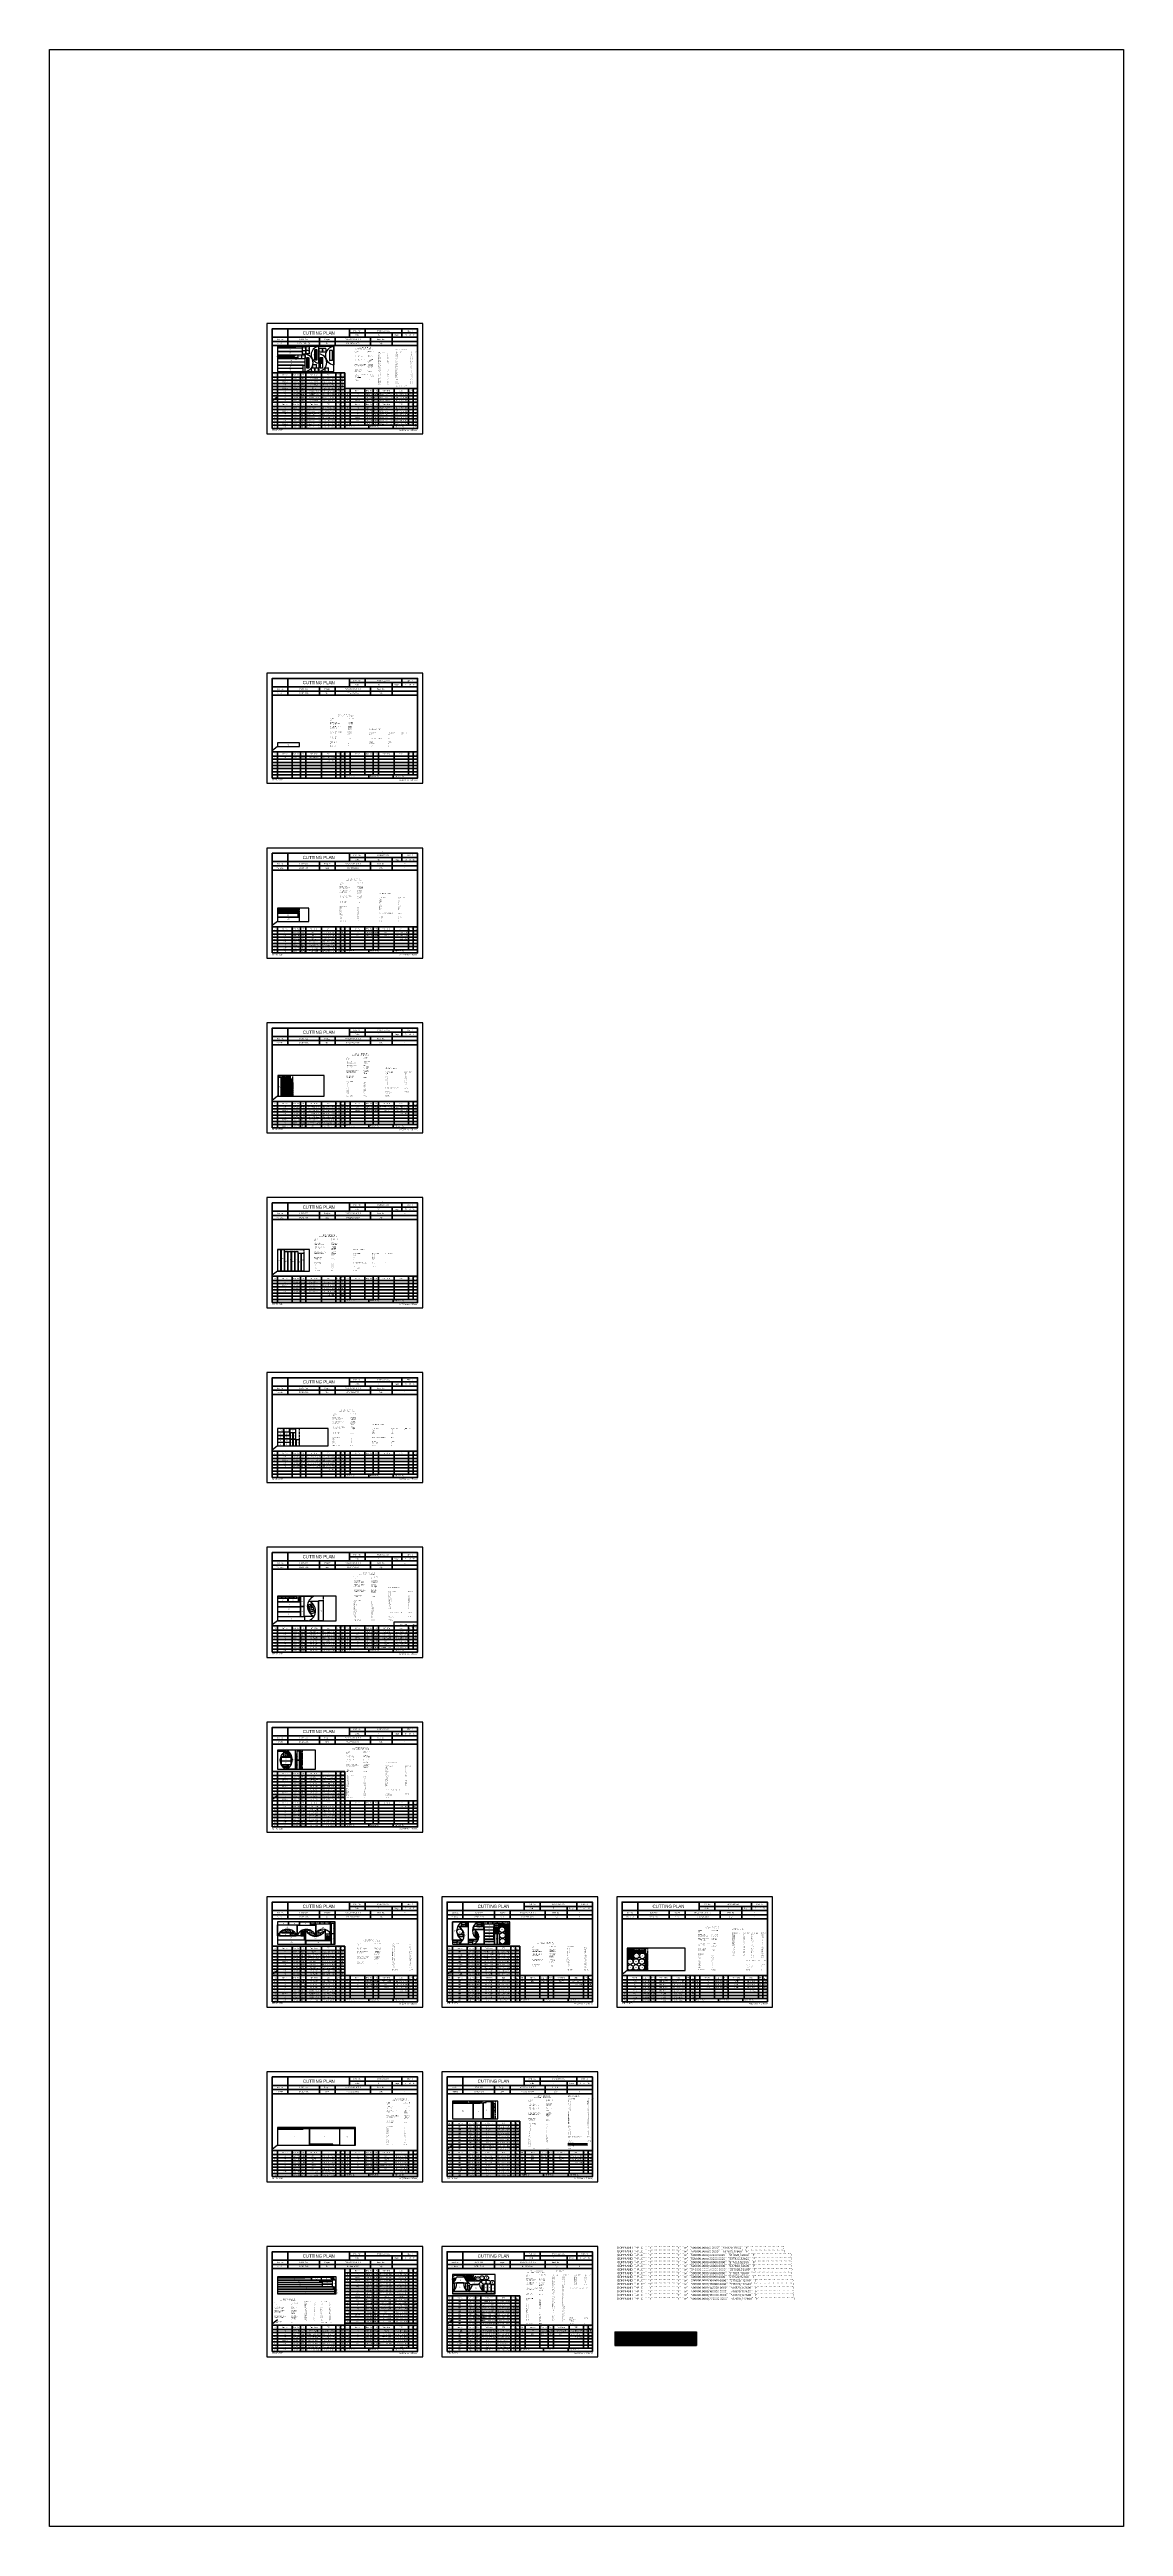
# Model space of a CAD drawing. Header units: millimetres. Extents: x -47360 to 661737, y -45870 to 354580.
# Drawn here: x 475137 to 597934, y -19423 to 263948 of the extents above; entities that cross this region are included whole.
import ezdxf
from ezdxf.enums import TextEntityAlignment as Align

# ---------------------------------------------------------------- set-up
doc = ezdxf.new("R2010")
doc.units = ezdxf.units.MM
doc.header["$LTSCALE"] = 10
doc.linetypes.add('PHANTOM', pattern=[63.5, 31.75, -6.35, 6.35, -6.35, 6.35, -6.35])
for name, color, linetype in [('$ENCL_RECT_RESERVED_LAYER$', 4, 'PHANTOM'), ('01_1  012x1428.8x40', 7, 'Continuous'), ('01_1  055x2500x440', 7, 'Continuous'), ('01_1__020X1999X127', 7, 'Continuous'), ('01_1__025X2175X1063', 7, 'Continuous'), ('01_1__030X2222X1066', 7, 'Continuous'), ('01_2  006x3889x250', 7, 'Continuous'), ('01_2  040x2200x380', 7, 'Continuous'), ('01_2  050x291.5x70', 7, 'Continuous'), ('01_2__020X140X120', 7, 'Continuous'), ('01_4  035x664x380', 7, 'Continuous'), ('01_8__045X250X205', 7, 'Continuous'), ('02_1__020X1914X127', 7, 'Continuous'), ('02_1__025X2055X962', 7, 'Continuous'), ('02_1__030X2274X1106', 7, 'Continuous'), ('02_2  012x1550x60', 7, 'Continuous'), ('02_2  040x2000x320', 7, 'Continuous'), ('02_2  050x234.5x70', 7, 'Continuous'), ('02_2__006X1219X250', 7, 'Continuous'), ('02_4  035x740x320', 7, 'Continuous'), ('02_8  020x520x200', 7, 'Continuous'), ('02_8__045X250X205', 7, 'Continuous'), ('03_2  012x1600x60', 7, 'Continuous'), ('03_2  025x1128x400', 7, 'Continuous'), ('03_2  030x1142x400', 7, 'Continuous'), ('03_2  040x2200x380', 7, 'Continuous'), ('03_2  050x214x70', 7, 'Continuous'), ('03_2__006X1180X220', 7, 'Continuous'), ('03_4  035x687x380', 7, 'Continuous'), ('03_8  020x520x200', 7, 'Continuous'), ('03_8__045X250X205', 7, 'Continuous'), ('04_1  050x2350x445', 7, 'Continuous'), ('04_2  012x972x40', 7, 'Continuous'), ('04_2  025x1026x330', 7, 'Continuous'), ('04_2  030x1185x420', 7, 'Continuous'), ('04_2  040x2400x380', 7, 'Continuous'), ('04_2__006X1369X253', 7, 'Continuous'), ('04_2__020X140X120', 7, 'Continuous'), ('04_4  035x726x380', 7, 'Continuous'), ('04_8  020x520x200', 7, 'Continuous'), ('04_8__045X250X205', 7, 'Continuous'), ('05_1  045x2150x380', 7, 'Continuous'), ('05_1  050x2500x460', 7, 'Continuous'), ('05_2  006x811x410', 7, 'Continuous'), ('05_2  012x1100x60', 7, 'Continuous'), ('05_2  020x2832.6693759868x380', 7, 'Continuous'), ('05_4  025x484x187.5', 7, 'Continuous'), ('05_4  030x447x185', 7, 'Continuous'), ('05_8  020x520x200', 7, 'Continuous'), ('06_2  006x755x398', 7, 'Continuous'), ('06_2  012x1300x60', 7, 'Continuous'), ('06_2  020x2932x350', 7, 'Continuous'), ('06_2__020X1996X1113', 7, 'Continuous'), ('06_4  025x418x152.5', 7, 'Continuous'), ('06_4  030x501x195', 7, 'Continuous'), ('06_6  045x232.5x160', 7, 'Continuous'), ('06_6  050x230x160', 7, 'Continuous'), ('07_1  012x949.4x40', 7, 'Continuous'), ('07_2  006x460x216', 7, 'Continuous'), ('07_2  020x3142x350', 7, 'Continuous'), ('07_2  025x341x187.5', 7, 'Continuous'), ('07_2  030x337x185', 7, 'Continuous'), ('07_2__020X1660X1144', 7, 'Continuous'), ('07_6  045x232.5x160', 7, 'Continuous'), ('07_6  050x230x160', 7, 'Continuous'), ('08_1  012x900x60', 7, 'Continuous'), ('08_1  045x1950x160', 7, 'Continuous'), ('08_1  050x1950x160', 7, 'Continuous'), ('08_1__006X1110X300', 7, 'Continuous'), ('08_1__020X2106X127', 7, 'Continuous'), ('08_2  025x283x152.5', 7, 'Continuous'), ('08_2  030x350x195', 7, 'Continuous'), ('08_2__020X2088X1176', 7, 'Continuous'), ('09_1  012x950x60', 7, 'Continuous'), ('09_1  025x529x75', 7, 'Continuous'), ('09_1  030x2625x550', 7, 'Continuous'), ('09_1  045x1600x160', 7, 'Continuous'), ('09_1  050x1950x160', 7, 'Continuous'), ('09_1__006X1110X300', 7, 'Continuous'), ('09_1__020X1982_5X894', 7, 'Continuous'), ('09_2__020X2244X1245', 7, 'Continuous'), ('10_1  025x206x75', 7, 'Continuous'), ('10_1  030x2250x550', 7, 'Continuous'), ('10_1__006X1110X300', 7, 'Continuous'), ('10_1__012X3665X1890', 7, 'Continuous'), ('10_1__020X1895_5X850_5', 7, 'Continuous'), ('10_4  020x1113x330', 7, 'Continuous'), ('11_1  030x2625x550', 7, 'Continuous'), ('11_1__006X1110X300', 7, 'Continuous'), ('11_1__012X3413X1889', 7, 'Continuous'), ('11_1__020X2025X915', 7, 'Continuous'), ('11_4  020x1194x270', 7, 'Continuous'), ('11_4  025x109x50', 7, 'Continuous'), ('12_1  030x2625x550', 7, 'Continuous'), ('12_1__006X1763X970', 7, 'Continuous'), ('12_1__012X1992X879', 7, 'Continuous'), ('12_1__020X2089_5X947', 7, 'Continuous'), ('12_4  020x1176x330', 7, 'Continuous'), ('12_4  025x150x100', 7, 'Continuous'), ('13_1  012x1890x54.5', 7, 'Continuous'), ('13_1  030x3131x440', 7, 'Continuous'), ('13_1__006X1745X375', 7, 'Continuous'), ('13_2  020x318x100', 7, 'Continuous'), ('13_4  020x1245x330', 7, 'Continuous'), ('13_4  025x85x50', 7, 'Continuous'), ('14_1  012x1897x54.5', 7, 'Continuous'), ('14_1  025x1247.21228347515x50', 7, 'Continuous'), ('14_1__006X1804X797', 7, 'Continuous'), ('14_2  020x318x100', 7, 'Continuous'), ('14_8  020x582x155', 7, 'Continuous'), ('15_1  012x2102x54.5', 7, 'Continuous'), ('15_1__006X1840X640', 7, 'Continuous'), ('15_2  020x318x100', 7, 'Continuous'), ('15_2  025x1724.7343668208x50', 7, 'Continuous'), ('15_8  020x711x125', 7, 'Continuous'), ('16_1  006x200x50', 7, 'Continuous'), ('16_1  012x1793x1142', 7, 'Continuous'), ('16_2  020x318x100', 7, 'Continuous'), ('16_8  020x603x155', 7, 'Continuous'), ('17_1  006x200x50', 7, 'Continuous'), ('17_1  012x2372x1792', 7, 'Continuous'), ('17_4  020x130x100', 7, 'Continuous'), ('17_8  020x623x155', 7, 'Continuous'), ('18_1  006x200x50', 7, 'Continuous'), ('18_1  012x1869x1750', 7, 'Continuous'), ('18_4  020x130x100', 7, 'Continuous'), ('18_4  020x464x155', 7, 'Continuous'), ('19_1  006x200x50', 7, 'Continuous'), ('19_1  012x376x200', 7, 'Continuous'), ('19_4  020x130x100', 7, 'Continuous'), ('19_4  020x603x125', 7, 'Continuous'), ('20_1  006x200x50', 7, 'Continuous'), ('20_1  012x376x220', 7, 'Continuous'), ('20_4  020x130x100', 7, 'Continuous'), ('20_4  020x478x155', 7, 'Continuous'), ('21_1  006x200x50', 7, 'Continuous'), ('21_3  012x376x200', 7, 'Continuous'), ('21_3__020X400X400', 7, 'Continuous'), ('21_4  020x488x155', 7, 'Continuous'), ('22_1  006x200x50', 7, 'Continuous'), ('22_1  012x1525.5x50', 7, 'Continuous'), ('22_1  020x3063x445', 7, 'Continuous'), ('23_1  006x200x50', 7, 'Continuous'), ('23_1  020x2898x380', 7, 'Continuous'), ('23_2  012x1526.81402964464x50', 7, 'Continuous'), ('23_3__020X400X400', 7, 'Continuous'), ('24_1  020x3201.8065127836x460', 7, 'Continuous'), ('24_2  006xO.D478.5xI.D25', 7, 'Continuous'), ('24_3  012x1681x50', 7, 'Continuous'), ('24_3__020X400X400', 7, 'Continuous'), ('25_1  020xØ647', 7, 'Continuous'), ('25_1__012X376X200', 7, 'Continuous'), ('25_2  006xO.D332.5xI.D25', 7, 'Continuous'), ('26_1  020xØ647', 7, 'Continuous'), ('26_1__012X376X200', 7, 'Continuous'), ('26_2  006xO.D478.5xI.D25', 7, 'Continuous'), ('27_1  020xØ647', 7, 'Continuous'), ('27_1__012X376X200', 7, 'Continuous'), ('27_2  006x6535x250', 7, 'Continuous'), ('28_1  006x6386x250', 7, 'Continuous'), ('28_1  020xØ647', 7, 'Continuous'), ('29_2  006x664x250', 7, 'Continuous'), ('29_2  020xØ647', 7, 'Continuous'), ('30_1  006x907x250', 7, 'Continuous'), ('30_2  020xØ647', 7, 'Continuous'), ('31_2  006x5121x250', 7, 'Continuous'), ('31_2  020xØ647', 7, 'Continuous'), ('32_1  006x4829x250', 7, 'Continuous'), ('32_2  020xØ647', 7, 'Continuous'), ('33_1  006x1461x25', 7, 'Continuous'), ('33_1  020x1391.7x50', 7, 'Continuous'), ('34_2  006x1467x25', 7, 'Continuous'), ('34_2  020x1131x50', 7, 'Continuous'), ('35_1  006x1317x25', 7, 'Continuous'), ('35_2__020X140X120', 7, 'Continuous'), ('36_1  006x1150x25', 7, 'Continuous'), ('36_2__020X140X120', 7, 'Continuous'), ('37_3  006x1622x25', 7, 'Continuous'), ('38_2  006x1628x25', 7, 'Continuous'), ('39_2  006x1050x25', 7, 'Continuous'), ('40_1  006x1050x25', 7, 'Continuous'), ('41_1  006x200x50', 7, 'Continuous'), ('42_2  006xO.D478.5xI.D25', 7, 'Continuous'), ('PART-LABEL', 6, 'Continuous'), ('STOCK', 3, 'Continuous'), ('SUMMARY', 4, 'Continuous'), ('T', 2, 'Continuous')]:
    doc.layers.add(name, color=color, linetype=linetype)
doc.layers.add('PAGE', color=9, linetype='Continuous', plot=False)
doc.layers.add('TITLE', color=15, linetype='Continuous', lineweight=40)
doc.styles.get("Standard").update_dxf_attribs({"font": 'isocp2.shx', "bigfont": 'whgtxt.shx'})

# ---------------------------------------------------------------- blocks, each defined once
blk = doc.blocks.new('CP00')
at = {"layer": 'PAGE'}
blk.add_line((20, 70), (10, 62), dxfattribs=at)
blk.add_lwpolyline([(0, 0), (297, 0), (297, 210), (0, 210)], close=True, dxfattribs=at)
at = {"layer": 'TITLE'}
for p, q in [((40, 184), (40, 200)), ((157, 184), (157, 200)), ((10, 184), (287, 184)), ((10, 168), (287, 168)), ((10, 60), (287, 60)), ((148.5, 16), (287, 16))]:
    blk.add_line(p, q, dxfattribs=at)
at = {"layer": 'TITLE', "color": 9}
for p, q in [((157, 192), (287, 192)), ((238.5, 184), (238.5, 192)), ((257, 192), (257, 200)), ((100, 168), (100, 184)), ((197, 168), (197, 184)), ((148.5, 10), (148.5, 60))]:
    blk.add_line(p, q, dxfattribs=at)
at = {"layer": 'TITLE', "color": 8}
for p, q in [((187, 184), (187, 200)), ((257, 184), (257, 192)), ((10, 176), (287, 176)), ((40, 168), (40, 184)), ((130, 168), (130, 184)), ((238.5, 168), (238.5, 184)), ((10, 52), (287, 52)), ((20, 10), (20, 60)), ((48, 10), (48, 60)), ((64, 10), (64, 60)), ((74, 10), (74, 60)), ((104, 10), (104, 60)), ((131.5, 10), (131.5, 60)), ((140, 10), (140, 60)), ((158.5, 16), (158.5, 60)), ((186.5, 16), (186.5, 60)), ((202.5, 16), (202.5, 60)), ((212.5, 16), (212.5, 60)), ((242.5, 16), (242.5, 60)), ((270, 16), (270, 60)), ((278.5, 16), (278.5, 60)), ((10, 46), (287, 46)), ((10, 40), (287, 40)), ((10, 34), (287, 34)), ((10, 28), (287, 28)), ((10, 22), (287, 22)), ((10, 16), (148.5, 16)), ((193.8, 16), (193.8, 10)), ((240.4, 16), (240.4, 10))]:
    blk.add_line(p, q, dxfattribs=at)
at = {"layer": 'TITLE', "color": 15}
blk.add_lwpolyline([(10, 10), (287, 10), (287, 200), (10, 200)], close=True, dxfattribs=at)
at = {"layer": 'PAGE', "color": 2}
blk.add_attdef('ATT_NESTINGPLANNO', text='', height=2.5, dxfattribs=at).set_placement((220, 203), align=Align.MIDDLE_CENTER)
for tag, p in [('ATT_OWNERITEMNO', (35, 7.1)), ('ATT_PARTNAME', (35, 2.1))]:
    blk.add_attdef(tag, text='', height=2.5, dxfattribs=at).set_placement(p, align=Align.MIDDLE_LEFT)
at = {"layer": 'TITLE', "color": 2}
for s, height, p in [('POR No.', 2.5, (172, 196)), ('S/No.', 2.5, (172, 188)), ('Page', 2.5, (247, 188)), ('of', 2.5, (272, 188)), ('Material', 2.5, (25, 172)), ('Jon No.', 2.5, (25, 180)), ('Project', 2.5, (115, 180)), ('Size', 2.5, (115, 172)), ('Heat No.', 2.5, (217, 180)), ("Q'ty", 2.5, (217, 172)), ('-', 2.5, (262.7, 180)), ('No.', 2, (15, 56)), ('Item No.', 2, (34, 56)), ('Dwg. No.', 2, (56, 56)), ('P/N', 2, (69, 56)), ('Part Name', 2, (89, 56)), ('SIZE', 2, (117, 56)), ("Q'TY", 2, (135.8, 56)), ('(Kg)', 2, (144.2, 54)), ('T.W', 2, (144.2, 58)), ('No.', 2, (153.5, 56)), ('Item No.', 2, (172.5, 56)), ('Dwg. No.', 2, (194.5, 56)), ('P/N', 2, (207.5, 56)), ('Part Name', 2, (227.5, 56)), ('SIZE', 2, (255.5, 56)), ("Q'TY", 2, (274.2, 56)), ('(Kg)', 2, (282.8, 54)), ('T.W', 2, (282.8, 58))]:
    blk.add_text(s, height=height, dxfattribs=at).set_placement(p, align=Align.MIDDLE_CENTER)
blk.add_text('REV.', height=2.5, dxfattribs=at).set_placement((274, 196), align=Align.MIDDLE_RIGHT)
blk.add_text('0', height=2.5, dxfattribs=at).set_placement((276, 196), align=Align.MIDDLE_LEFT)
for s, height, p in [('IQP-15-02B', 2.59, (10, 5.6)), ('Prepared by', 2, (149.7, 12.7)), ('Reviewed by', 2, (196.3, 12.7)), ('Approved by', 2, (242.9, 12.7))]:
    blk.add_text(s, height=height, dxfattribs=at).set_placement(p)
blk.add_text('A4(297mm * 210mm)', height=2.594, dxfattribs=at).set_placement((287, 5.3), align=Align.RIGHT)
at = {"layer": 'TITLE', "color": 3, "insert": (98.5, 192), "char_height": 6, "width": 59.896, "attachment_point": 5}
blk.add_mtext('{\\fHYHeadLine-Medium|b0|i0|c129|p18;CUTTING PLAN}', dxfattribs=at)
at = {"layer": 'TITLE', "color": 2}
for tag, height, p in [('ATT_CUTTINGPLANNO', 2.5, (212.7, 188)), ('ATT_PORNO', 2.5, (222, 196)), ('ATT_PAGENO', 2.5, (264.5, 188)), ('ATT_PAGESUBTOTAL', 2.5, (279.5, 188)), ('ATT_WONO', 2.5, (70, 180)), ('ATT_PROJECT', 2.5, (163.5, 180)), ('ATT_SCRAPWEIGHT', 2, (278.5, 71)), ('ATT_SAVEWEIGHT', 2, (278.5, 77)), ('ATT_PORWEIGHT', 2, (278.5, 89)), ('ATT_NETWEIGHT', 2, (278.5, 83)), ('ATT_CUTTING', 2, (278.5, 65))]:
    blk.add_attdef(tag, text='', height=height, dxfattribs=at).set_placement(p, align=Align.MIDDLE_CENTER)
at = {"layer": 'TITLE', "color": 3}
for tag, p in [('ATT_MATERIAL', (70, 172)), ('ATT_SIZE', (163.5, 172)), ('ATT_QTY', (262.7, 172))]:
    blk.add_attdef(tag, text='', height=2.5, dxfattribs=at).set_placement(p, align=Align.MIDDLE_CENTER)
blk = doc.blocks.new('*T417')
at = {"layer": 'T', "color": 0, "linetype": 'ByBlock', "lineweight": -2, "transparency": 16777216}
for p, q in [((0, 0), (9340.875, 0)), ((0, 0), (0, -1550)), ((9340.875, 0), (9340.875, -1550)), ((0, -110), (9340.875, -110)), ((0, -200), (9340.875, -200)), ((0, -290), (9340.875, -290)), ((0, -380), (9340.875, -380)), ((0, -470), (9340.875, -470)), ((0, -560), (9340.875, -560)), ((0, -650), (9340.875, -650)), ((0, -740), (9340.875, -740)), ((0, -830), (9340.875, -830)), ((0, -920), (9340.875, -920)), ((0, -1010), (9340.875, -1010)), ((0, -1100), (9340.875, -1100)), ((0, -1190), (9340.875, -1190)), ((0, -1280), (9340.875, -1280)), ((0, -1370), (9340.875, -1370)), ((0, -1460), (9340.875, -1460)), ((0, -1550), (9340.875, -1550)), ((191.25, -110), (191.25, -1550)), ((653.25, -110), (653.25, -1550)), ((1331.25, -110), (1331.25, -1550)), ((1838.25, -110), (1838.25, -1550)), ((2516.25, -110), (2516.25, -1550)), ((3059.25, -110), (3059.25, -1550)), ((3678.75, -110), (3678.75, -1550)), ((4131.75, -110), (4131.75, -1550)), ((4800.75, -110), (4800.75, -1550)), ((5334.75, -110), (5334.75, -1550)), ((5792.25, -110), (5792.25, -1550)), ((6339.75, -110), (6339.75, -1550)), ((6895.875, -110), (6895.875, -1550)), ((7249.875, -110), (7249.875, -1550)), ((7837.875, -110), (7837.875, -1550)), ((8457.375, -110), (8457.375, -1550)), ((8946.375, -110), (8946.375, -1550))]:
    blk.add_line(p, q, dxfattribs=at)
at = {"layer": 'T', "color": 0, "transparency": 16777216, "char_height": 45}
for s, insert, width, attachment_point in [('계수', (95.625, -155), 161.25, 5), ('1', (95.625, -215), 161.25, 2), ('1', (95.625, -305), 161.25, 2), ('1', (95.625, -395), 161.25, 2), ('1', (95.625, -485), 161.25, 2), ('1', (95.625, -575), 161.25, 2), ('1', (95.625, -665), 161.25, 2), ('1', (95.625, -755), 161.25, 2), ('1', (95.625, -845), 161.25, 2), ('1', (95.625, -935), 161.25, 2), ('1', (95.625, -1025), 161.25, 2), ('1', (95.625, -1115), 161.25, 2), ('1', (95.625, -1205), 161.25, 2), ('1', (95.625, -1295), 161.25, 2), ('1', (95.625, -1385), 161.25, 2), ('1', (95.625, -1475), 161.25, 2), ('ATT_CUTTING', (422.25, -155), 432, 5), ('ATT_CUTTINGPLANNO', (992.25, -155), 648, 5), ('14', (992.25, -665), 648, 2), ('13', (992.25, -575), 648, 2), ('10', (992.25, -305), 648, 2), ('12', (992.25, -485), 648, 2), ('11', (992.25, -395), 648, 2), ('4', (992.25, -935), 648, 2), ('3', (992.25, -845), 648, 2), ('7', (992.25, -1295), 648, 2), ('9', (992.25, -1475), 648, 2), ('5', (992.25, -1025), 648, 2), ('5', (992.25, -1115), 648, 2), ('8', (992.25, -1385), 648, 2), ('2', (992.25, -755), 648, 2), ('6', (992.25, -1205), 648, 2), ('1', (992.25, -215), 648, 2), ('ATT_MATERIAL', (1584.75, -155), 477, 5), ('SA516-70N (P)', (1584.75, -665), 477, 2), ('SA516-70N', (1584.75, -215), 477, 2), ('SA516-70N', (1584.75, -305), 477, 2), ('SA516-70N', (1584.75, -395), 477, 2), ('SA516-70N', (1584.75, -485), 477, 2), ('SA516-70N', (1584.75, -575), 477, 2), ('SA516-70N', (1584.75, -755), 477, 2), ('SA516-70N', (1584.75, -845), 477, 2), ('SA516-70N', (1584.75, -935), 477, 2), ('SA516-70N', (1584.75, -1025), 477, 2), ('SA516-70N', (1584.75, -1115), 477, 2), ('SA516-70N', (1584.75, -1205), 477, 2), ('SA516-70N', (1584.75, -1295), 477, 2), ('SA516-70N', (1584.75, -1385), 477, 2), ('SA516-70N', (1584.75, -1475), 477, 2), ('ATT_NESTINGPLANNO', (2177.25, -155), 648, 5), ('-', (2177.25, -215), 648, 2), ('-', (2177.25, -305), 648, 2), ('-', (2177.25, -395), 648, 2), ('-', (2177.25, -485), 648, 2), ('-', (2177.25, -575), 648, 2), ('-', (2177.25, -665), 648, 2), ('-', (2177.25, -755), 648, 2), ('-', (2177.25, -845), 648, 2), ('-', (2177.25, -935), 648, 2), ('-', (2177.25, -1025), 648, 2), ('-', (2177.25, -1115), 648, 2), ('-', (2177.25, -1205), 648, 2), ('-', (2177.25, -1295), 648, 2), ('-', (2177.25, -1385), 648, 2), ('-', (2177.25, -1475), 648, 2), ('ATT_NETWEIGHT', (2787.75, -155), 513, 5), ('ATT_OWNERITEMNO', (3369, -155), 589.5, 5), ('-', (3369, -215), 589.5, 2), ('-', (3369, -305), 589.5, 2), ('-', (3369, -395), 589.5, 2), ('-', (3369, -485), 589.5, 2), ('-', (3369, -575), 589.5, 2), ('-', (3369, -665), 589.5, 2), ('-', (3369, -755), 589.5, 2), ('-', (3369, -845), 589.5, 2), ('-', (3369, -935), 589.5, 2), ('-', (3369, -1025), 589.5, 2), ('-', (3369, -1115), 589.5, 2), ('-', (3369, -1205), 589.5, 2), ('-', (3369, -1295), 589.5, 2), ('-', (3369, -1385), 589.5, 2), ('-', (3369, -1475), 589.5, 2), ('ATT_PAGENO', (3905.25, -155), 423, 5), ('14', (3905.25, -575), 423, 2), ('15', (3905.25, -665), 423, 2), ('13', (3905.25, -485), 423, 2), ('10', (3905.25, -1475), 423, 2), ('12', (3905.25, -395), 423, 2), ('11', (3905.25, -305), 423, 2), ('4', (3905.25, -935), 423, 2), ('3', (3905.25, -845), 423, 2), ('7', (3905.25, -1205), 423, 2), ('9', (3905.25, -1385), 423, 2), ('5', (3905.25, -1025), 423, 2), ('8', (3905.25, -1295), 423, 2), ('2', (3905.25, -755), 423, 2), ('6', (3905.25, -1115), 423, 2), ('1', (3905.25, -215), 423, 2), ('ATT_PAGESUBTOTAL', (4466.25, -155), 639, 5), ('15', (4466.25, -215), 639, 2), ('15', (4466.25, -305), 639, 2), ('15', (4466.25, -395), 639, 2), ('15', (4466.25, -485), 639, 2), ('15', (4466.25, -575), 639, 2), ('15', (4466.25, -665), 639, 2), ('15', (4466.25, -755), 639, 2), ('15', (4466.25, -845), 639, 2), ('15', (4466.25, -935), 639, 2), ('15', (4466.25, -1025), 639, 2), ('15', (4466.25, -1115), 639, 2), ('15', (4466.25, -1205), 639, 2), ('15', (4466.25, -1295), 639, 2), ('15', (4466.25, -1385), 639, 2), ('15', (4466.25, -1475), 639, 2), ('ATT_PARTNAME', (5067.75, -155), 504, 5), ('-', (5067.75, -215), 504, 2), ('-', (5067.75, -305), 504, 2), ('-', (5067.75, -395), 504, 2), ('-', (5067.75, -485), 504, 2), ('-', (5067.75, -575), 504, 2), ('-', (5067.75, -665), 504, 2), ('-', (5067.75, -755), 504, 2), ('-', (5067.75, -845), 504, 2), ('-', (5067.75, -935), 504, 2), ('-', (5067.75, -1025), 504, 2), ('-', (5067.75, -1115), 504, 2), ('-', (5067.75, -1205), 504, 2), ('-', (5067.75, -1295), 504, 2), ('-', (5067.75, -1385), 504, 2), ('-', (5067.75, -1475), 504, 2), ('HS18-022-004', (5563.5, -215), 427.5, 2), ('HS18-022-004', (5563.5, -305), 427.5, 2), ('HS18-022-004', (5563.5, -395), 427.5, 2), ('HS18-022-004', (5563.5, -485), 427.5, 2), ('HS18-022-004', (5563.5, -575), 427.5, 2), ('HS18-022-004', (5563.5, -665), 427.5, 2), ('HS18-022-004', (5563.5, -755), 427.5, 2), ('HS18-022-004', (5563.5, -845), 427.5, 2), ('HS18-022-004', (5563.5, -935), 427.5, 2), ('HS18-022-004', (5563.5, -1025), 427.5, 2), ('HS18-022-004', (5563.5, -1115), 427.5, 2), ('HS18-022-004', (5563.5, -1205), 427.5, 2), ('HS18-022-004', (5563.5, -1295), 427.5, 2), ('HS18-022-004', (5563.5, -1385), 427.5, 2), ('HS18-022-004', (5563.5, -1475), 427.5, 2), ('ATT_PORNO', (5563.5, -155), 427.5, 5), ('ATT_PORWEIGHT', (6066, -155), 517.5, 5), ('MASSYAN UNIT 3', (6617.8125, -215), 526.125, 2), ('MASSYAN UNIT 3', (6617.8125, -305), 526.125, 2), ('MASSYAN UNIT 3', (6617.8125, -395), 526.125, 2), ('MASSYAN UNIT 3', (6617.8125, -485), 526.125, 2), ('MASSYAN UNIT 3', (6617.8125, -575), 526.125, 2), ('MASSYAN UNIT 3', (6617.8125, -665), 526.125, 2), ('MASSYAN UNIT 3', (6617.8125, -755), 526.125, 2), ('MASSYAN UNIT 3', (6617.8125, -845), 526.125, 2), ('MASSYAN UNIT 3', (6617.8125, -935), 526.125, 2), ('MASSYAN UNIT 3', (6617.8125, -1025), 526.125, 2), ('MASSYAN UNIT 3', (6617.8125, -1115), 526.125, 2), ('MASSYAN UNIT 3', (6617.8125, -1205), 526.125, 2), ('MASSYAN UNIT 3', (6617.8125, -1295), 526.125, 2), ('MASSYAN UNIT 3', (6617.8125, -1385), 526.125, 2), ('MASSYAN UNIT 3', (6617.8125, -1475), 526.125, 2), ('ATT_PROJECT', (6617.8125, -155), 526.125, 5), ('ATT_QTY', (7072.875, -155), 324, 5), ('1', (7072.875, -215), 324, 2), ('1', (7072.875, -305), 324, 2), ('1', (7072.875, -395), 324, 2), ('1', (7072.875, -485), 324, 2), ('1', (7072.875, -575), 324, 2), ('1', (7072.875, -665), 324, 2), ('1', (7072.875, -755), 324, 2), ('1', (7072.875, -845), 324, 2), ('1', (7072.875, -935), 324, 2), ('1', (7072.875, -1025), 324, 2), ('1', (7072.875, -1115), 324, 2), ('1', (7072.875, -1205), 324, 2), ('1', (7072.875, -1295), 324, 2), ('1', (7072.875, -1385), 324, 2), ('1', (7072.875, -1475), 324, 2), ('ATT_SAVEWEIGHT', (7543.875, -155), 558, 5), ('ATT_SCRAPWEIGHT', (8147.625, -155), 589.5, 5), ('t40x2480x3650', (8701.875, -305), 459, 2), ('t20x2870x6435', (8701.875, -665), 459, 2), ('t20x2550x6580', (8701.875, -1025), 459, 2), ('t20x2550x6580', (8701.875, -1115), 459, 2), ('t45x2370x5300', (8701.875, -395), 459, 2), ('t20x2540x6620', (8701.875, -1205), 459, 2), ('t25x2200x4360', (8701.875, -1295), 459, 2), ('t30x2790x6720', (8701.875, -1385), 459, 2), ('t35x1990x5800', (8701.875, -1475), 459, 2), ('t12x2020x8940', (8701.875, -845), 459, 2), ('t50x1500x3600', (8701.875, -485), 459, 2), ('t12x2050x5200', (8701.875, -935), 459, 2), ('t55x440x2500', (8701.875, -575), 459, 2), ('t6x1940x6700', (8701.875, -215), 459, 2), ('t6x2210x4900', (8701.875, -755), 459, 2), ('ATT_SIZE', (8701.875, -155), 459, 5), ('ATT_WONO', (9143.625, -155), 364.5, 5), ('HS18-022', (9143.625, -215), 364.5, 2), ('HS18-022', (9143.625, -305), 364.5, 2), ('HS18-022', (9143.625, -395), 364.5, 2), ('HS18-022', (9143.625, -485), 364.5, 2), ('HS18-022', (9143.625, -575), 364.5, 2), ('HS18-022', (9143.625, -665), 364.5, 2), ('HS18-022', (9143.625, -755), 364.5, 2), ('HS18-022', (9143.625, -845), 364.5, 2), ('HS18-022', (9143.625, -935), 364.5, 2), ('HS18-022', (9143.625, -1025), 364.5, 2), ('HS18-022', (9143.625, -1115), 364.5, 2), ('HS18-022', (9143.625, -1205), 364.5, 2), ('HS18-022', (9143.625, -1295), 364.5, 2), ('HS18-022', (9143.625, -1385), 364.5, 2), ('HS18-022', (9143.625, -1475), 364.5, 2)]:
    blk.add_mtext(s, dxfattribs=dict(at, insert=insert, width=width, attachment_point=attachment_point))

msp = doc.modelspace()

# ---------------------------------------------------------------- linework, layer by layer
at = {"layer": '$ENCL_RECT_RESERVED_LAYER$'}
for points in [[(501210, 227118.4), (507634.89, 227118.4), (507634.89, 229978.4), (501210, 229978.4)], [(501200, 184200), (503700, 184200), (503700, 184640), (501200, 184640)], [(501210, 164210), (503730, 164210), (503730, 165655), (501210, 165655)], [(501259.4, 144210), (502959.4, 144210), (502959.4, 146570), (501259.4, 146570)], [(501210, 124210), (504235, 124210), (504235, 126610), (501210, 126610)], [(501210, 104215), (503703, 104215), (503703, 106175), (501210, 106175)], [(501210, 84210), (506454.87, 84210), (506454.87, 86990), (501210, 86990)], [(501210, 67200), (504060, 67200), (504060, 69379.93), (501210, 69379.93)], [(501210, 47210), (507753, 47210), (507753, 49747), (501210, 49747)], [(521210, 47210), (527763.15, 47210), (527763.15, 49750), (521210, 49750)], [(541210, 44210), (543555, 44210), (543555, 46693.25), (541210, 46693.25)], [(521210, 27210), (526112.74, 27210), (526112.74, 29242), (521210, 29242)], [(501210, 24210), (510117, 24210), (510117, 26214.67), (501210, 26214.67)], [(501210, 7210), (507900, 7210), (507900, 9140), (501210, 9140)], [(521210, 7210), (526097.54, 7210), (526097.54, 9392.35), (521210, 9392.35)]]:
    msp.add_lwpolyline(points, close=True, dxfattribs=at)
for p, q in [((504057.67, 229551.49, -565256912572.52), (504057.67, 229911.49, -565256912572.52)), ((504077.67, 229931.49, -565256912572.52), (504437.67, 229931.49, -565256912572.52)), ((504077.67, 229531.49, -565256912572.52), (504437.67, 229531.49, -565256912572.52)), ((504457.67, 229551.49, -565256912572.52), (504457.67, 229911.49, -565256912572.52)), ((504472.67, 229551.49, -565256912572.52), (504472.67, 229911.49, -565256912572.52)), ((504852.67, 229931.49, -565256912572.52), (504492.67, 229931.49, -565256912572.52)), ((504852.67, 229531.49, -565256912572.52), (504492.67, 229531.49, -565256912572.52)), ((504872.67, 229551.49, -565256912572.52), (504872.67, 229911.49, -565256912572.52)), ((503243.76, 228989.41, 37683794171.5), (501218.9, 228989.41, 37683794171.5)), ((501299.33, 228862.41, 37683794171.5), (501299.33, 228940.4, 37683794171.5)), ((503163.33, 228862.41, 37683794171.5), (501299.33, 228862.41, 37683794171.5)), ((503163.33, 228862.41, 37683794171.5), (503163.33, 228940.4, 37683794171.5)), ((504472.67, 229136.49, -565256912572.52), (504472.67, 229496.49, -565256912572.52)), ((504852.67, 229516.49, -565256912572.52), (504492.67, 229516.49, -565256912572.52)), ((504852.67, 229116.49, -565256912572.52), (504492.67, 229116.49, -565256912572.52)), ((504872.67, 229136.49, -565256912572.52), (504872.67, 229496.49, -565256912572.52)), ((514550, 83600), (514550, 84080)), ((514550, 84080), (517220, 84080))]:
    msp.add_line(p, q)
at = {"elevation": 37683794171.5}
for points in [[(501293.33, 228946.4), (501210.81, 228946.4), (501215.61, 228961.18)], [(503169.33, 228946.4), (503251.84, 228946.4), (503247.04, 228961.18)]]:
    msp.add_lwpolyline(points, dxfattribs=at)
for centre, radius, start, end in [((504077.67, 229911.49, -847885368858.77), 20, 90, 180), ((504077.67, 229551.49, -847885368858.77), 20, 180, 270), ((504437.67, 229911.49, -847885368858.77), 20, 0, 90), ((504437.67, 229551.49, -847885368858.77), 20, 270, 0), ((504492.67, 229911.49, -847885368858.77), 20, 90, 180), ((504492.67, 229551.49, -847885368858.77), 20, 180, 270), ((504852.67, 229911.49, -847885368858.77), 20, 0, 90), ((504852.67, 229551.49, -847885368858.77), 20, 270, 0), ((502231.33, 228857.41, 37683794171.5), 1021, 172.571727, 174.166484), ((501293.33, 228940.4, 37683794171.5), 6, 359.999305, 90), ((503169.33, 228940.4, 37683794171.5), 6, 90, 180.000695), ((502231.33, 228857.41, 37683794171.5), 1021, 5.833521, 7.428278), ((504492.67, 229496.49, -847885368858.77), 20, 90, 180), ((504492.67, 229136.49, -847885368858.77), 20, 180, 270), ((504852.67, 229496.49, -847885368858.77), 20, 0, 90), ((504852.67, 229136.49, -847885368858.77), 20, 270, 0)]:
    msp.add_arc(centre, radius, start, end)
at = {"layer": '01_1  012x1428.8x40'}
for p, q in [((505858.8, 26214.67), (504430, 26214.67)), ((504430, 26214.67), (504430, 26174.67)), ((504430, 26174.67), (505858.8, 26174.67)), ((505858.8, 26174.67), (505858.8, 26214.67))]:
    msp.add_line(p, q, dxfattribs=at)
at = {"layer": '01_1  055x2500x440'}
for p, q in [((503700, 184640), (501200, 184640)), ((501200, 184640), (501200, 184200)), ((501200, 184200), (503700, 184200)), ((503700, 184200), (503700, 184640))]:
    msp.add_line(p, q, dxfattribs=at)
at = {"layer": '01_1__020X1999X127'}
for p, q in [((501210.81, 228662.41), (501215.78, 228677.68)), ((501210.81, 228662.41), (501293.33, 228662.41)), ((503201.58, 228705.41), (501219.08, 228705.41)), ((501299.33, 228578.41), (501299.33, 228656.41)), ((503121.33, 228578.41), (501299.33, 228578.41)), ((503121.33, 228578.41), (503121.33, 228656.41)), ((503209.84, 228662.41), (503127.33, 228662.41)), ((503209.84, 228662.41), (503204.87, 228677.68))]:
    msp.add_line(p, q, dxfattribs=at)
for centre, radius, start, end in [((502210.33, 228573.41), 1000, 172.41482, 174.014348), ((501293.33, 228656.41), 6, 359.999305, 90), ((503127.33, 228656.41), 6, 90, 180.000695), ((502210.33, 228573.41), 1000, 5.985652, 7.58518)]:
    msp.add_arc(centre, radius, start, end, dxfattribs=at)
at = {"layer": '01_1__025X2175X1063'}
for p, q in [((503250, 69375), (502186.97, 69375)), ((503250, 67200), (503250, 69375)), ((503250, 67200), (502186.97, 67200))]:
    msp.add_line(p, q, dxfattribs=at)
msp.add_arc((501729, 68287.5), 1180, 292.837375, 67.162625, dxfattribs=at)
at = {"layer": '01_1__030X2222X1066'}
for p, q in [((504823.74, 86432), (505889.87, 86432)), ((505889.87, 84210), (505889.87, 86432)), ((504823.74, 84210), (505889.87, 84210))]:
    msp.add_line(p, q, dxfattribs=at)
msp.add_arc((504341.87, 85321), 1211, 293.447708, 66.552292, dxfattribs=at)
at = {"layer": '01_2  006x3889x250'}
for p, q in [((505099, 9020), (501210, 9020)), ((501210, 9020), (501210, 8770)), ((501210, 8770), (505099, 8770)), ((505099, 8770), (505099, 9020)), ((525099, 7460), (521210, 7460)), ((521210, 7460), (521210, 7210)), ((521210, 7210), (525099, 7210)), ((525099, 7210), (525099, 7460))]:
    msp.add_line(p, q, dxfattribs=at)
at = {"layer": '01_2  040x2200x380'}
for p, q in [((503170, 126410), (502790, 126410)), ((502790, 126410), (502790, 124210)), ((503170, 124210), (503170, 126410)), ((503565, 126410), (503185, 126410)), ((503185, 126410), (503185, 124210)), ((503565, 124210), (503565, 126410)), ((502790, 124210), (503170, 124210)), ((503185, 124210), (503565, 124210))]:
    msp.add_line(p, q, dxfattribs=at)
at = {"layer": '01_2  050x291.5x70'}
for p, q in [((503645, 164976.5), (503575, 164976.5)), ((503575, 164976.5), (503575, 164685)), ((503575, 164685), (503645, 164685)), ((503645, 164685), (503645, 164976.5)), ((503730, 164976.5), (503660, 164976.5)), ((503660, 164976.5), (503660, 164685)), ((503660, 164685), (503730, 164685)), ((503730, 164685), (503730, 164976.5))]:
    msp.add_line(p, q, dxfattribs=at)
at = {"layer": '01_2__020X140X120'}
for p, q in [((503004.01, 48615), (502884.01, 48615)), ((502884.01, 48615), (502884.01, 48495)), ((502884.01, 48495), (503004.01, 48495)), ((502884.01, 48460), (502904.01, 48480)), ((502884.01, 48460), (502884.01, 48380)), ((502904.01, 48360), (502884.01, 48380)), ((503024.01, 48480), (502904.01, 48480)), ((502904.01, 48360), (503024.01, 48360)), ((503004.01, 48615), (503024.01, 48595)), ((503024.01, 48515), (503004.01, 48495)), ((503024.01, 48515), (503024.01, 48595)), ((503024.01, 48360), (503024.01, 48480))]:
    msp.add_line(p, q, dxfattribs=at)
for centre in [(502944.01, 48555), (502964.01, 48420)]:
    msp.add_circle(centre, 45.5, dxfattribs=at)
at = {"layer": '01_4  035x664x380'}
for p, q in [((502576, 106175), (501912, 106175)), ((501912, 106175), (501912, 105795)), ((501912, 105795), (502576, 105795)), ((502615, 105780), (501951, 105780)), ((501951, 105780), (501951, 105400)), ((501951, 105400), (502615, 105400)), ((502576, 105795), (502576, 106175)), ((502615, 105400), (502615, 105780)), ((503294, 106105), (502630, 106105)), ((502630, 106105), (502630, 105725)), ((502630, 105725), (503294, 105725)), ((503294, 105725), (503294, 106105)), ((503703, 104879), (503323, 104879)), ((503323, 104879), (503323, 104215)), ((503703, 104215), (503703, 104879)), ((503323, 104215), (503703, 104215))]:
    msp.add_line(p, q, dxfattribs=at)
at = {"layer": '01_8__045X250X205'}
for p, q in [((502714.4, 145785), (502534.4, 145785)), ((502534.4, 145535), (502534.4, 145785)), ((502714.4, 145535), (502534.4, 145535)), ((502714.4, 145520), (502534.4, 145520)), ((502534.4, 145270), (502534.4, 145520)), ((502714.4, 145270), (502534.4, 145270)), ((502714.4, 145255), (502534.4, 145255)), ((502534.4, 145005), (502534.4, 145255)), ((502714.4, 145005), (502534.4, 145005)), ((502714.4, 144990), (502534.4, 144990)), ((502534.4, 144740), (502534.4, 144990)), ((502714.4, 144740), (502534.4, 144740)), ((502739.4, 145760), (502714.4, 145785)), ((502714.4, 145535), (502739.4, 145560)), ((502739.4, 145495), (502714.4, 145520)), ((502714.4, 145270), (502739.4, 145295)), ((502739.4, 145230), (502714.4, 145255)), ((502714.4, 145005), (502739.4, 145030)), ((502739.4, 144965), (502714.4, 144990)), ((502714.4, 144740), (502739.4, 144765)), ((502739.4, 145760), (502739.4, 145560)), ((502739.4, 145495), (502739.4, 145295)), ((502739.4, 145230), (502739.4, 145030)), ((502739.4, 144965), (502739.4, 144765)), ((502934.4, 145785), (502754.4, 145785)), ((502754.4, 145535), (502754.4, 145785)), ((502934.4, 145535), (502754.4, 145535)), ((502934.4, 145520), (502754.4, 145520)), ((502754.4, 145270), (502754.4, 145520)), ((502934.4, 145270), (502754.4, 145270)), ((502934.4, 145255), (502754.4, 145255)), ((502754.4, 145005), (502754.4, 145255)), ((502934.4, 145005), (502754.4, 145005)), ((502934.4, 144990), (502754.4, 144990)), ((502754.4, 144740), (502754.4, 144990)), ((502934.4, 144740), (502754.4, 144740)), ((502959.4, 145760), (502934.4, 145785)), ((502934.4, 145535), (502959.4, 145560)), ((502959.4, 145495), (502934.4, 145520)), ((502934.4, 145270), (502959.4, 145295)), ((502959.4, 145230), (502934.4, 145255)), ((502934.4, 145005), (502959.4, 145030)), ((502959.4, 144965), (502934.4, 144990)), ((502934.4, 144740), (502959.4, 144765)), ((502959.4, 145760), (502959.4, 145560)), ((502959.4, 145495), (502959.4, 145295)), ((502959.4, 145230), (502959.4, 145030)), ((502959.4, 144965), (502959.4, 144765))]:
    msp.add_line(p, q, dxfattribs=at)
for centre in [(502669.4, 145660), (502669.4, 145395), (502669.4, 145130), (502669.4, 144865), (502889.4, 145660), (502889.4, 145395), (502889.4, 145130), (502889.4, 144865)]:
    msp.add_circle(centre, 50, dxfattribs=at)
at = {"layer": '02_1__020X1914X127'}
for p, q in [((501210.81, 228804.4), (501216.15, 228820.83)), ((501210.81, 228804.4), (501293.33, 228804.4)), ((503115.18, 228847.41), (501219.47, 228847.41)), ((501299.33, 228720.41), (501299.33, 228798.4)), ((503035.33, 228720.41), (501299.33, 228720.41)), ((503035.33, 228720.41), (503035.33, 228798.4)), ((503123.84, 228804.4), (503041.33, 228804.4)), ((503123.84, 228804.4), (503118.5, 228820.83))]:
    msp.add_line(p, q, dxfattribs=at)
for centre, radius, start, end in [((502167.33, 228715.41, 37683794171.5), 957, 172.071858, 173.67522), ((501293.33, 228798.4, 37683794171.5), 6, 359.999305, 90), ((503041.33, 228798.4, 37683794171.5), 6, 90, 180.000695), ((502167.33, 228715.41, 37683794171.5), 957, 6.32478, 7.928142)]:
    msp.add_arc(centre, radius, start, end, dxfattribs=at)
at = {"layer": '02_1__025X2055X962'}
for p, q in [((501210, 69264.93), (502171.99, 69264.93)), ((501210, 69264.93), (501210, 67209.93)), ((501210, 67209.93), (502171.99, 67209.93))]:
    msp.add_line(p, q, dxfattribs=at)
for start, end in [(113.092234, 180), (180, 246.907766)]:
    msp.add_arc((502610.09, 68237.43), 1117, start, end, dxfattribs=at)
at = {"layer": '02_1__030X2274X1106'}
for p, q in [((504265, 86990), (505371.01, 86990)), ((504265, 84716), (504265, 86990)), ((504265, 84716), (505371.01, 84716))]:
    msp.add_line(p, q, dxfattribs=at)
msp.add_arc((505848, 85853), 1233, 112.758866, 247.241134, dxfattribs=at)
at = {"layer": '02_2  012x1550x60'}
for p, q in [((502760, 26072.34), (501210, 26072.34)), ((501210, 26072.34), (501210, 26012.34)), ((501210, 26012.34), (502760, 26012.34)), ((502760, 26012.34), (502760, 26072.34)), ((509787, 26209), (508237, 26209)), ((508237, 26209), (508237, 26149)), ((508237, 26149), (509787, 26149)), ((509787, 26149), (509787, 26209))]:
    msp.add_line(p, q, dxfattribs=at)
at = {"layer": '02_2  040x2000x320'}
for p, q in [((503900, 126210), (503580, 126210)), ((503580, 126210), (503580, 124210)), ((503900, 124210), (503900, 126210)), ((504235, 126210), (503915, 126210)), ((503915, 126210), (503915, 124210)), ((504235, 124210), (504235, 126210)), ((503580, 124210), (503900, 124210)), ((503915, 124210), (504235, 124210))]:
    msp.add_line(p, q, dxfattribs=at)
at = {"layer": '02_2  050x234.5x70'}
for p, q in [((503409.5, 165460), (503175, 165460)), ((503175, 165460), (503175, 165390)), ((503175, 165390), (503409.5, 165390)), ((503409.5, 165390), (503409.5, 165460)), ((503659, 165460), (503424.5, 165460)), ((503424.5, 165460), (503424.5, 165390)), ((503424.5, 165390), (503659, 165390)), ((503659, 165390), (503659, 165460))]:
    msp.add_line(p, q, dxfattribs=at)
at = {"layer": '02_2__006X1219X250'}
for p, q in [((522601.13, 9055.93), (522599.17, 9053.66)), ((522661.36, 8912.23), (522659.4, 8909.96)), ((522766.59, 8936.87), (522923.61, 8805.7)), ((523649.53, 8939.4), (522768.2, 8939.4)), ((522826.82, 8793.17), (522983.84, 8662)), ((523709.76, 8795.7), (522828.43, 8795.7)), ((522923.61, 8805.7), (523494.12, 8805.7)), ((522983.84, 8662), (523554.35, 8662)), ((523651.14, 8936.87), (523494.12, 8805.7)), ((523711.37, 8793.17), (523554.35, 8662)), ((523816.6, 9055.93), (523818.57, 9053.66)), ((523876.83, 8912.23), (523878.8, 8909.96))]:
    msp.add_line(p, q, dxfattribs=at)
for centre, radius, start, end in [((523208.87, 9749.28), 925, 228.766054, 241.436191), ((523208.87, 9749.28), 922, 228.764844, 241.448872), ((523269.1, 9605.58), 925, 228.766054, 241.436191), ((523269.1, 9605.58), 922, 228.764844, 241.448872), ((523208.87, 9749.28), 922, 298.551106, 311.235156), ((523208.87, 9749.28), 925, 298.563809, 311.233946), ((523269.1, 9605.58), 922, 298.551106, 311.235156), ((523269.1, 9605.58), 925, 298.563809, 311.233946)]:
    msp.add_arc(centre, radius, start, end, dxfattribs=at)
at = {"layer": '02_4  035x740x320'}
for p, q in [((502653, 105710), (502653, 104970)), ((502973, 105710), (502653, 105710)), ((502653, 104970), (502973, 104970)), ((502653, 104955), (502653, 104215)), ((502973, 104955), (502653, 104955)), ((502973, 104970), (502973, 105710)), ((502973, 104215), (502973, 104955)), ((502988, 105710), (502988, 104970)), ((503308, 105710), (502988, 105710)), ((502988, 104970), (503308, 104970)), ((502988, 104955), (502988, 104215)), ((503308, 104955), (502988, 104955)), ((503308, 104970), (503308, 105710)), ((503308, 104215), (503308, 104955)), ((502653, 104215), (502973, 104215)), ((502988, 104215), (503308, 104215))]:
    msp.add_line(p, q, dxfattribs=at)
at = {"layer": '02_8  020x520x200'}
for p, q in [((522943.7, 49741), (522743.7, 49741)), ((522743.7, 49741), (522743.7, 49221)), ((522743.7, 49221), (522943.7, 49221)), ((522943.7, 49221), (522943.7, 49741)), ((525260.97, 49705), (524740.97, 49705)), ((524740.97, 49705), (524740.97, 49505)), ((524740.97, 49505), (525260.97, 49505)), ((525260.97, 49505), (525260.97, 49705)), ((525795.97, 49705), (525275.97, 49705)), ((525275.97, 49705), (525275.97, 49505)), ((525275.97, 49505), (525795.97, 49505)), ((525795.97, 49505), (525795.97, 49705)), ((526330.97, 49729), (525810.97, 49729)), ((525810.97, 49729), (525810.97, 49529)), ((525810.97, 49529), (526330.97, 49529)), ((526519.86, 49514), (525999.86, 49514)), ((525999.86, 49514), (525999.86, 49314)), ((525999.86, 49314), (526519.86, 49314)), ((526519.86, 49299), (525999.86, 49299)), ((525999.86, 49299), (525999.86, 49099)), ((525999.86, 49099), (526519.86, 49099)), ((526330.97, 49529), (526330.97, 49729)), ((526519.86, 49314), (526519.86, 49514)), ((526519.86, 49099), (526519.86, 49299)), ((521730, 47625), (521210, 47625)), ((521210, 47625), (521210, 47425)), ((521210, 47425), (521730, 47425)), ((521730, 47410), (521210, 47410)), ((521210, 47410), (521210, 47210)), ((521210, 47210), (521730, 47210)), ((521730, 47425), (521730, 47625)), ((521730, 47210), (521730, 47410))]:
    msp.add_line(p, q, dxfattribs=at)
at = {"layer": '02_8__045X250X205'}
for p, q in [((502004.4, 146215), (502004.4, 146395)), ((502004.4, 146395), (502254.4, 146395)), ((502004.4, 146215), (502029.4, 146190)), ((502004.4, 145995), (502004.4, 146175)), ((502004.4, 146175), (502254.4, 146175)), ((502004.4, 145995), (502029.4, 145970)), ((502229.4, 146190), (502029.4, 146190)), ((502229.4, 145970), (502029.4, 145970)), ((502229.4, 146190), (502254.4, 146215)), ((502229.4, 145970), (502254.4, 145995)), ((502254.4, 146215), (502254.4, 146395)), ((502254.4, 145995), (502254.4, 146175)), ((502269.4, 146215), (502269.4, 146395)), ((502269.4, 146395), (502519.4, 146395)), ((502269.4, 146215), (502294.4, 146190)), ((502269.4, 145995), (502269.4, 146175)), ((502269.4, 146175), (502519.4, 146175)), ((502269.4, 145995), (502294.4, 145970)), ((502494.4, 146190), (502294.4, 146190)), ((502494.4, 145970), (502294.4, 145970)), ((502494.4, 146190), (502519.4, 146215)), ((502494.4, 145970), (502519.4, 145995)), ((502519.4, 146215), (502519.4, 146395)), ((502519.4, 145995), (502519.4, 146175)), ((502714.4, 144725), (502534.4, 144725)), ((502534.4, 144475), (502534.4, 144725)), ((502739.4, 144700), (502714.4, 144725)), ((502739.4, 144700), (502739.4, 144500)), ((502934.4, 144725), (502754.4, 144725)), ((502754.4, 144475), (502754.4, 144725)), ((502959.4, 144700), (502934.4, 144725)), ((502959.4, 144700), (502959.4, 144500)), ((502714.4, 144475), (502534.4, 144475)), ((502714.4, 144460), (502534.4, 144460)), ((502534.4, 144210), (502534.4, 144460)), ((502714.4, 144210), (502534.4, 144210)), ((502714.4, 144475), (502739.4, 144500)), ((502739.4, 144435), (502714.4, 144460)), ((502714.4, 144210), (502739.4, 144235)), ((502739.4, 144435), (502739.4, 144235)), ((502934.4, 144475), (502754.4, 144475)), ((502934.4, 144460), (502754.4, 144460)), ((502754.4, 144210), (502754.4, 144460)), ((502934.4, 144210), (502754.4, 144210)), ((502934.4, 144475), (502959.4, 144500)), ((502959.4, 144435), (502934.4, 144460)), ((502934.4, 144210), (502959.4, 144235)), ((502959.4, 144435), (502959.4, 144235))]:
    msp.add_line(p, q, dxfattribs=at)
for centre in [(502129.4, 146260), (502129.4, 146040), (502394.4, 146260), (502394.4, 146040), (502669.4, 144600), (502889.4, 144600), (502669.4, 144335), (502889.4, 144335)]:
    msp.add_circle(centre, 50, dxfattribs=at)
at = {"layer": '03_2  012x1600x60'}
for p, q in [((502810, 26170.17), (501210, 26170.17)), ((501210, 26170.17), (501210, 26110.17)), ((501210, 26110.17), (502810, 26110.17)), ((502810, 26110.17), (502810, 26170.17)), ((504420, 26170.17), (502820, 26170.17)), ((502820, 26170.17), (502820, 26110.17)), ((502820, 26110.17), (504420, 26110.17)), ((504420, 26110.17), (504420, 26170.17))]:
    msp.add_line(p, q, dxfattribs=at)
at = {"layer": '03_2  025x1128x400'}
for p, q in [((502755.69, 68560.73), (501627.69, 68560.73)), ((501627.69, 68560.73), (501627.69, 68160.73)), ((501627.69, 68160.73), (502755.69, 68160.73)), ((502755.69, 68145.73), (501627.69, 68145.73)), ((501627.69, 68145.73), (501627.69, 67745.73)), ((502755.69, 68160.73), (502755.69, 68560.73)), ((502755.69, 67745.73), (502755.69, 68145.73)), ((501627.69, 67745.73), (502755.69, 67745.73))]:
    msp.add_line(p, q, dxfattribs=at)
at = {"layer": '03_2  030x1142x400'}
for p, q in [((504250, 86964), (503850, 86964)), ((503850, 86964), (503850, 85822)), ((503850, 85822), (504250, 85822)), ((504250, 85807), (503850, 85807)), ((503850, 85807), (503850, 84665)), ((504250, 85822), (504250, 86964)), ((504250, 84665), (504250, 85807)), ((503850, 84665), (504250, 84665))]:
    msp.add_line(p, q, dxfattribs=at)
at = {"layer": '03_2  040x2200x380'}
for p, q in [((502380, 126410), (502000, 126410)), ((502000, 126410), (502000, 124210)), ((502380, 124210), (502380, 126410)), ((502775, 126410), (502395, 126410)), ((502395, 126410), (502395, 124210)), ((502775, 124210), (502775, 126410)), ((502000, 124210), (502380, 124210)), ((502395, 124210), (502775, 124210))]:
    msp.add_line(p, q, dxfattribs=at)
at = {"layer": '03_2  050x214x70'}
for p, q in [((503629, 165630), (503415, 165630)), ((503415, 165630), (503415, 165560)), ((503415, 165560), (503629, 165560)), ((503629, 165545), (503415, 165545)), ((503415, 165545), (503415, 165475)), ((503415, 165475), (503629, 165475)), ((503629, 165560), (503629, 165630)), ((503629, 165475), (503629, 165545))]:
    msp.add_line(p, q, dxfattribs=at)
at = {"layer": '03_2__006X1180X220'}
for p, q in [((522486.76, 9369.17), (522484.89, 9366.82)), ((522486.76, 9260.59), (522484.89, 9258.24)), ((522681.27, 9245.44), (522816.86, 9149.39)), ((522681.27, 9136.85), (522816.86, 9040.81)), ((523467.16, 9247.97), (522683, 9247.97)), ((523467.16, 9139.39), (522683, 9139.39)), ((522816.86, 9149.39), (523333.3, 9149.39)), ((522816.86, 9040.81), (523333.3, 9040.81)), ((523468.87, 9245.46), (523333.3, 9149.39)), ((523468.87, 9136.88), (523333.3, 9040.81)), ((523663.4, 9369.17), (523665.27, 9366.82)), ((523663.4, 9260.59), (523665.27, 9258.24))]:
    msp.add_line(p, q, dxfattribs=at)
for centre, radius, start, end in [((523078.33, 10107.36), 948.98, 231.292597, 245.265905), ((523078.33, 9998.78), 948.98, 231.292597, 245.265905), ((523077.3, 10105.89), 944.19, 231.284937, 245.316667), ((523077.3, 9997.31), 944.19, 231.284937, 245.316667), ((523069.4, 10111.5), 950.73, 294.731854, 308.666542), ((523069.4, 10002.92), 950.73, 294.731854, 308.666542), ((523069.37, 10111.54), 953.77, 294.762656, 308.665479), ((523069.37, 10002.95), 953.77, 294.762656, 308.665479)]:
    msp.add_arc(centre, radius, start, end, dxfattribs=at)
at = {"layer": '03_4  035x687x380'}
for p, q in [((501897, 106175), (501210, 106175)), ((501210, 106175), (501210, 105795)), ((501210, 105795), (501897, 105795)), ((501897, 105795), (501897, 106175)), ((502638, 105385), (501951, 105385)), ((501951, 105385), (501951, 105005)), ((501951, 105005), (502638, 105005)), ((502638, 104990), (501951, 104990)), ((501951, 104990), (501951, 104610)), ((502638, 105005), (502638, 105385)), ((502638, 104610), (502638, 104990)), ((501951, 104610), (502638, 104610)), ((502638, 104595), (501951, 104595)), ((501951, 104595), (501951, 104215)), ((501951, 104215), (502638, 104215)), ((502638, 104215), (502638, 104595))]:
    msp.add_line(p, q, dxfattribs=at)
at = {"layer": '03_8  020x520x200'}
for p, q in [((522438.29, 48256.74), (521918.29, 48256.74)), ((521918.29, 48256.74), (521918.29, 48056.74)), ((522728.7, 49636), (522208.7, 49636)), ((522208.7, 49636), (522208.7, 49436)), ((522208.7, 49436), (522728.7, 49436)), ((522728.7, 49421), (522208.7, 49421)), ((522208.7, 49421), (522208.7, 49221)), ((522208.7, 49221), (522728.7, 49221)), ((522438.29, 48056.74), (522438.29, 48256.74)), ((522728.7, 49436), (522728.7, 49636)), ((522728.7, 49221), (522728.7, 49421)), ((523951.07, 48600.32), (523751.07, 48600.32)), ((523751.07, 48600.32), (523751.07, 48080.32)), ((523951.07, 48080.32), (523951.07, 48600.32)), ((524510.97, 49645), (523990.97, 49645)), ((523990.97, 49645), (523990.97, 49445)), ((523990.97, 49445), (524510.97, 49445)), ((524510.97, 49445), (524510.97, 49645)), ((524725.97, 49750), (524525.97, 49750)), ((524525.97, 49750), (524525.97, 49230)), ((524525.97, 49230), (524725.97, 49230)), ((524725.97, 49230), (524725.97, 49750)), ((521918.29, 48056.74), (522438.29, 48056.74)), ((523550.65, 47625), (523030.65, 47625)), ((523030.65, 47625), (523030.65, 47425)), ((523030.65, 47425), (523550.65, 47425)), ((523550.65, 47410), (523030.65, 47410)), ((523030.65, 47410), (523030.65, 47210)), ((523030.65, 47210), (523550.65, 47210)), ((523550.65, 47425), (523550.65, 47625)), ((523550.65, 47210), (523550.65, 47410)), ((523751.07, 48080.32), (523951.07, 48080.32))]:
    msp.add_line(p, q, dxfattribs=at)
at = {"layer": '03_8__045X250X205'}
for p, q in [((502004.4, 145775), (502004.4, 145955)), ((502004.4, 145955), (502254.4, 145955)), ((502004.4, 145775), (502029.4, 145750)), ((502004.4, 145555), (502004.4, 145735)), ((502004.4, 145735), (502254.4, 145735)), ((502004.4, 145555), (502029.4, 145530)), ((502004.4, 145335), (502004.4, 145515)), ((502004.4, 145515), (502254.4, 145515)), ((502004.4, 145335), (502029.4, 145310)), ((502004.4, 145115), (502004.4, 145295)), ((502004.4, 145295), (502254.4, 145295)), ((502004.4, 145115), (502029.4, 145090)), ((502229.4, 145750), (502029.4, 145750)), ((502229.4, 145530), (502029.4, 145530)), ((502229.4, 145310), (502029.4, 145310)), ((502229.4, 145090), (502029.4, 145090)), ((502229.4, 145750), (502254.4, 145775)), ((502229.4, 145530), (502254.4, 145555)), ((502229.4, 145310), (502254.4, 145335)), ((502229.4, 145090), (502254.4, 145115)), ((502254.4, 145775), (502254.4, 145955)), ((502254.4, 145555), (502254.4, 145735)), ((502254.4, 145335), (502254.4, 145515)), ((502254.4, 145115), (502254.4, 145295)), ((502269.4, 145775), (502269.4, 145955)), ((502269.4, 145955), (502519.4, 145955)), ((502269.4, 145775), (502294.4, 145750)), ((502269.4, 145555), (502269.4, 145735)), ((502269.4, 145735), (502519.4, 145735)), ((502269.4, 145555), (502294.4, 145530)), ((502269.4, 145335), (502269.4, 145515)), ((502269.4, 145515), (502519.4, 145515)), ((502269.4, 145335), (502294.4, 145310)), ((502269.4, 145115), (502269.4, 145295)), ((502269.4, 145295), (502519.4, 145295)), ((502269.4, 145115), (502294.4, 145090)), ((502494.4, 145750), (502294.4, 145750)), ((502494.4, 145530), (502294.4, 145530)), ((502494.4, 145310), (502294.4, 145310)), ((502494.4, 145090), (502294.4, 145090)), ((502494.4, 145750), (502519.4, 145775)), ((502494.4, 145530), (502519.4, 145555)), ((502494.4, 145310), (502519.4, 145335)), ((502494.4, 145090), (502519.4, 145115)), ((502519.4, 145775), (502519.4, 145955)), ((502519.4, 145555), (502519.4, 145735)), ((502519.4, 145335), (502519.4, 145515)), ((502519.4, 145115), (502519.4, 145295))]:
    msp.add_line(p, q, dxfattribs=at)
for centre in [(502129.4, 145820), (502129.4, 145600), (502129.4, 145380), (502129.4, 145160), (502394.4, 145820), (502394.4, 145600), (502394.4, 145380), (502394.4, 145160)]:
    msp.add_circle(centre, 50, dxfattribs=at)
at = {"layer": '04_1  050x2350x445'}
for p, q in [((503560, 165130), (501210, 165130)), ((501210, 165130), (501210, 164685)), ((501210, 164685), (503560, 164685)), ((503560, 164685), (503560, 165130))]:
    msp.add_line(p, q, dxfattribs=at)
at = {"layer": '04_2  012x972x40'}
for p, q in [((506840.8, 26214.67), (505868.8, 26214.67)), ((505868.8, 26214.67), (505868.8, 26174.67)), ((505868.8, 26174.67), (506840.8, 26174.67)), ((506840.8, 26174.67), (506840.8, 26214.67)), ((507822.8, 26214.67), (506850.8, 26214.67)), ((506850.8, 26214.67), (506850.8, 26174.67)), ((506850.8, 26174.67), (507822.8, 26174.67)), ((507822.8, 26174.67), (507822.8, 26214.67))]:
    msp.add_line(p, q, dxfattribs=at)
at = {"layer": '04_2  025x1026x330'}
for p, q in [((503725, 69267), (503395, 69267)), ((503395, 69267), (503395, 68241)), ((503395, 68241), (503725, 68241)), ((503725, 68226), (503395, 68226)), ((503395, 68226), (503395, 67200)), ((503725, 68241), (503725, 69267)), ((503725, 67200), (503725, 68226)), ((503395, 67200), (503725, 67200))]:
    msp.add_line(p, q, dxfattribs=at)
at = {"layer": '04_2  030x1185x420'}
for p, q in [((502395, 86780), (501210, 86780)), ((501210, 86780), (501210, 86360)), ((501210, 86360), (502395, 86360)), ((502395, 86360), (502395, 86780)), ((503595, 86780), (502410, 86780)), ((502410, 86780), (502410, 86360)), ((502410, 86360), (503595, 86360)), ((503595, 86360), (503595, 86780))]:
    msp.add_line(p, q, dxfattribs=at)
at = {"layer": '04_2  040x2400x380'}
for p, q in [((501590, 126610), (501210, 126610)), ((501210, 126610), (501210, 124210)), ((501590, 124210), (501590, 126610)), ((501985, 126610), (501605, 126610)), ((501605, 126610), (501605, 124210)), ((501985, 124210), (501985, 126610)), ((501210, 124210), (501590, 124210)), ((501605, 124210), (501985, 124210))]:
    msp.add_line(p, q, dxfattribs=at)
at = {"layer": '04_2__006X1369X253'}
for p, q in [((521214.16, 9100.92, 0), (521212.06, 9103.07, 0)), ((521450.41, 9275.39, 0), (521592.86, 9354.15)), ((522341.26, 9272.75), (521451.87, 9272.75)), ((522200.23, 9354.15, 0), (521592.86, 9354.15, 0)), ((522342.64, 9275.42, 0), (522200.23, 9354.15, 0)), ((522526.48, 9202.64, 0), (522524.38, 9200.49, 0)), ((522578.94, 9100.92, 0), (522581.03, 9103.07, 0)), ((522762.77, 9028.14, 0), (522905.18, 8949.4, 0)), ((522764.15, 9030.81), (523653.54, 9030.81)), ((522905.18, 8949.4, 0), (523512.55, 8949.4, 0)), ((523655, 9028.16, 0), (523512.55, 8949.4)), ((523891.25, 9202.64, 0), (523893.35, 9200.49, 0))]:
    msp.add_line(p, q, dxfattribs=at)
for centre, radius, start, end in [((521896.55, 8407.33, 0), 976, 117.197855, 134.532856), ((521896.05, 8407.91), 972.24, 117.185055, 134.536881), ((521896.55, 8407.33, 0), 973, 45.466601, 62.802877), ((521896.55, 8407.33, 0), 976, 45.467144, 62.802146), ((523208.86, 9896.23, 0), 976, 225.467144, 242.802146), ((523208.86, 9896.23, 0), 973, 225.466601, 242.802877), ((523209.36, 9895.64), 972.24, 297.185055, 314.536881), ((523208.86, 9896.23, 0), 976, 297.197855, 314.532856)]:
    msp.add_arc(centre, radius, start, end, dxfattribs=at)
at = {"layer": '04_2__020X140X120'}
for p, q in [((503225.65, 228678.41), (503245.65, 228698.41)), ((503225.65, 228678.41), (503225.65, 228598.41)), ((503245.65, 228578.41), (503225.65, 228598.41)), ((503245.65, 228698.41), (503365.65, 228698.41)), ((503245.65, 228578.41), (503365.65, 228578.41)), ((503365.65, 228698.41), (503365.65, 228578.41)), ((503500.65, 228698.41), (503380.65, 228698.41)), ((503380.65, 228578.41), (503380.65, 228698.41)), ((503500.65, 228578.41), (503380.65, 228578.41)), ((503500.65, 228698.41), (503520.65, 228678.41)), ((503520.65, 228598.41), (503500.65, 228578.41)), ((503520.65, 228598.41), (503520.65, 228678.41))]:
    msp.add_line(p, q, dxfattribs=at)
for centre in [(503305.65, 228638.41), (503440.65, 228638.41)]:
    msp.add_circle(centre, 45.5, dxfattribs=at)
at = {"layer": '04_4  035x726x380'}
for p, q in [((501936, 105780), (501210, 105780)), ((501210, 105780), (501210, 105400)), ((501210, 105400), (501936, 105400)), ((501936, 105385), (501210, 105385)), ((501210, 105385), (501210, 105005)), ((501210, 105005), (501936, 105005)), ((501936, 104990), (501210, 104990)), ((501210, 104990), (501210, 104610)), ((501936, 105400), (501936, 105780)), ((501936, 105005), (501936, 105385)), ((501936, 104610), (501936, 104990)), ((501210, 104610), (501936, 104610)), ((501936, 104595), (501210, 104595)), ((501210, 104595), (501210, 104215)), ((501210, 104215), (501936, 104215)), ((501936, 104215), (501936, 104595))]:
    msp.add_line(p, q, dxfattribs=at)
at = {"layer": '04_8  020x520x200'}
for p, q in [((502734.01, 48690), (502214.01, 48690)), ((502214.01, 48690), (502214.01, 48490)), ((502214.01, 48490), (502734.01, 48490)), ((503216.03, 48345), (502696.03, 48345)), ((502696.03, 48345), (502696.03, 48145)), ((502734.01, 48490), (502734.01, 48690)), ((503216.03, 48145), (503216.03, 48345)), ((504076.73, 48665), (503876.73, 48665)), ((503876.73, 48665), (503876.73, 48145)), ((504076.73, 48145), (504076.73, 48665)), ((504291.73, 48665), (504091.73, 48665)), ((504091.73, 48665), (504091.73, 48145)), ((504291.73, 48145), (504291.73, 48665)), ((504647.97, 48775.01), (504600.93, 48580.62)), ((504600.93, 48580.62), (505106.34, 48458.32)), ((505153.38, 48652.71), (504647.97, 48775.01)), ((505106.34, 48458.32), (505153.38, 48652.71)), ((507205.81, 48340), (506685.81, 48340)), ((506685.81, 48340), (506685.81, 48140)), ((507205.81, 48140), (507205.81, 48340)), ((524510.97, 49430), (523990.97, 49430)), ((523990.97, 49430), (523990.97, 49230)), ((523990.97, 49230), (524510.97, 49230)), ((524510.97, 49230), (524510.97, 49430)), ((502696.03, 48145), (503216.03, 48145)), ((503876.73, 48145), (504076.73, 48145)), ((504091.73, 48145), (504291.73, 48145)), ((506685.81, 48140), (507205.81, 48140)), ((507315.81, 48125), (507115.81, 48125)), ((507115.81, 48125), (507115.81, 47605)), ((507115.81, 47605), (507315.81, 47605)), ((507315.81, 47605), (507315.81, 48125))]:
    msp.add_line(p, q, dxfattribs=at)
at = {"layer": '04_8__045X250X205'}
for p, q in [((502004.4, 144895), (502004.4, 145075)), ((502004.4, 145075), (502254.4, 145075)), ((502004.4, 144895), (502029.4, 144870)), ((502004.4, 144675), (502004.4, 144855)), ((502004.4, 144855), (502254.4, 144855)), ((502004.4, 144675), (502029.4, 144650)), ((502004.4, 144455), (502004.4, 144635)), ((502004.4, 144635), (502254.4, 144635)), ((502229.4, 144870), (502029.4, 144870)), ((502229.4, 144650), (502029.4, 144650)), ((502229.4, 144870), (502254.4, 144895)), ((502229.4, 144650), (502254.4, 144675)), ((502254.4, 144895), (502254.4, 145075)), ((502254.4, 144675), (502254.4, 144855)), ((502254.4, 144455), (502254.4, 144635)), ((502269.4, 144895), (502269.4, 145075)), ((502269.4, 145075), (502519.4, 145075)), ((502269.4, 144895), (502294.4, 144870)), ((502269.4, 144675), (502269.4, 144855)), ((502269.4, 144855), (502519.4, 144855)), ((502269.4, 144675), (502294.4, 144650)), ((502269.4, 144455), (502269.4, 144635)), ((502269.4, 144635), (502519.4, 144635)), ((502494.4, 144870), (502294.4, 144870)), ((502494.4, 144650), (502294.4, 144650)), ((502494.4, 144870), (502519.4, 144895)), ((502494.4, 144650), (502519.4, 144675)), ((502519.4, 144895), (502519.4, 145075)), ((502519.4, 144675), (502519.4, 144855)), ((502519.4, 144455), (502519.4, 144635)), ((502004.4, 144455), (502029.4, 144430)), ((502004.4, 144235), (502004.4, 144415)), ((502004.4, 144415), (502254.4, 144415)), ((502004.4, 144235), (502029.4, 144210)), ((502229.4, 144430), (502029.4, 144430)), ((502229.4, 144210), (502029.4, 144210)), ((502229.4, 144430), (502254.4, 144455)), ((502229.4, 144210), (502254.4, 144235)), ((502254.4, 144235), (502254.4, 144415)), ((502269.4, 144455), (502294.4, 144430)), ((502269.4, 144235), (502269.4, 144415)), ((502269.4, 144415), (502519.4, 144415)), ((502269.4, 144235), (502294.4, 144210)), ((502494.4, 144430), (502294.4, 144430)), ((502494.4, 144210), (502294.4, 144210)), ((502494.4, 144430), (502519.4, 144455)), ((502494.4, 144210), (502519.4, 144235)), ((502519.4, 144235), (502519.4, 144415))]:
    msp.add_line(p, q, dxfattribs=at)
for centre in [(502129.4, 144940), (502129.4, 144720), (502129.4, 144500), (502394.4, 144940), (502394.4, 144720), (502394.4, 144500), (502129.4, 144280), (502394.4, 144280)]:
    msp.add_circle(centre, 50, dxfattribs=at)
at = {"layer": '05_1  045x2150x380'}
for p, q in [((501639.4, 146360), (501259.4, 146360)), ((501259.4, 146360), (501259.4, 144210)), ((501639.4, 144210), (501639.4, 146360)), ((501259.4, 144210), (501639.4, 144210))]:
    msp.add_line(p, q, dxfattribs=at)
at = {"layer": '05_1  050x2500x460'}
for p, q in [((503710, 164670), (501210, 164670)), ((501210, 164670), (501210, 164210)), ((503710, 164210), (503710, 164670)), ((501210, 164210), (503710, 164210))]:
    msp.add_line(p, q, dxfattribs=at)
at = {"layer": '05_2  006x811x410'}
for p, q in [((525210.47, 8281), (524800.47, 8281)), ((524800.47, 8281), (524800.47, 7470)), ((524800.47, 7470), (525210.47, 7470)), ((525210.47, 7470), (525210.47, 8281)), ((525630.47, 8281), (525220.47, 8281)), ((525220.47, 8281), (525220.47, 7470)), ((525220.47, 7470), (525630.47, 7470)), ((525630.47, 7470), (525630.47, 8281))]:
    msp.add_line(p, q, dxfattribs=at)
at = {"layer": '05_2  012x1100x60'}
for p, q in [((524387, 29143), (523287, 29143)), ((523287, 29143), (523287, 29083)), ((523287, 29083), (524387, 29083)), ((524387, 29073), (523287, 29073)), ((523287, 29073), (523287, 29013)), ((523287, 29013), (524387, 29013)), ((524387, 29083), (524387, 29143)), ((524387, 29013), (524387, 29073))]:
    msp.add_line(p, q, dxfattribs=at)
at = {"layer": '05_2  020x2832.6693759868x380'}
for p, q in [((504042.67, 229779.41), (501210, 229779.41)), ((501210, 229779.41), (501210, 229399.41)), ((504042.67, 229399.41), (504042.67, 229779.41)), ((501210, 229399.41), (504042.67, 229399.41)), ((504042.67, 229384.41), (501210, 229384.41)), ((501210, 229384.41), (501210, 229004.41)), ((501210, 229004.41), (504042.67, 229004.41)), ((504042.67, 229004.41), (504042.67, 229384.41))]:
    msp.add_line(p, q, dxfattribs=at)
at = {"layer": '05_4  025x484x187.5'}
for p, q in [((502334.51, 69030.73), (501850.51, 69030.73)), ((501850.51, 69030.73), (501850.51, 68843.23)), ((501850.51, 68843.23), (502334.51, 68843.23)), ((502334.51, 68828.23), (501850.51, 68828.23)), ((501850.51, 68828.23), (501850.51, 68640.73)), ((501850.51, 68640.73), (502334.51, 68640.73)), ((502334.51, 68843.23), (502334.51, 69030.73)), ((502334.51, 68640.73), (502334.51, 68828.23)), ((503927.5, 68396), (503740, 68396)), ((503740, 68396), (503740, 67912)), ((503927.5, 67912), (503927.5, 68396)), ((502300.36, 67668.13), (501816.36, 67668.13)), ((501816.36, 67668.13), (501816.36, 67480.63)), ((501816.36, 67480.63), (502300.36, 67480.63)), ((502300.36, 67480.63), (502300.36, 67668.13)), ((503740, 67912), (503927.5, 67912))]:
    msp.add_line(p, q, dxfattribs=at)
at = {"layer": '05_4  030x447x185'}
for p, q in [((501657, 86980), (501210, 86980)), ((501210, 86980), (501210, 86795)), ((501210, 86795), (501657, 86795)), ((501657, 86795), (501657, 86980)), ((502119, 86980), (501672, 86980)), ((501672, 86980), (501672, 86795)), ((501672, 86795), (502119, 86795)), ((502119, 86795), (502119, 86980)), ((502581, 86980), (502134, 86980)), ((502134, 86980), (502134, 86795)), ((502134, 86795), (502581, 86795)), ((502581, 86795), (502581, 86980)), ((503043, 86980), (502596, 86980)), ((502596, 86980), (502596, 86795)), ((502596, 86795), (503043, 86795)), ((503043, 86795), (503043, 86980))]:
    msp.add_line(p, q, dxfattribs=at)
at = {"layer": '05_8  020x520x200'}
for p, q in [((502199.01, 48690), (501679.01, 48690)), ((501679.01, 48690), (501679.01, 48490)), ((501679.01, 48490), (502199.01, 48490)), ((502199.01, 48490), (502199.01, 48690)), ((505510, 49725.89), (504990, 49725.89)), ((504990, 49725.89), (504990, 49525.89)), ((504990, 49525.89), (505510, 49525.89)), ((505510, 49525.89), (505510, 49725.89)), ((506045, 49725.89), (505525, 49725.89)), ((505525, 49725.89), (505525, 49525.89)), ((505525, 49525.89), (506045, 49525.89)), ((505918.48, 48743.67), (505900.38, 48544.49)), ((505900.38, 48544.49), (506418.24, 48497.43)), ((506436.34, 48696.61), (505918.48, 48743.67)), ((506045, 49525.89), (506045, 49725.89)), ((506580, 49725.89), (506060, 49725.89)), ((506060, 49725.89), (506060, 49525.89)), ((506060, 49525.89), (506580, 49525.89)), ((506418.24, 48497.43), (506436.34, 48696.61)), ((506580, 49525.89), (506580, 49725.89)), ((507115, 49725.89), (506595, 49725.89)), ((506595, 49725.89), (506595, 49525.89)), ((506595, 49525.89), (507115, 49525.89)), ((507115, 49525.89), (507115, 49725.89)), ((506885.81, 48125), (506685.81, 48125)), ((506685.81, 48125), (506685.81, 47605)), ((506685.81, 47605), (506885.81, 47605)), ((506885.81, 47605), (506885.81, 48125)), ((507100.81, 48125), (506900.81, 48125)), ((506900.81, 48125), (506900.81, 47605)), ((506900.81, 47605), (507100.81, 47605)), ((507100.81, 47605), (507100.81, 48125))]:
    msp.add_line(p, q, dxfattribs=at)
at = {"layer": '06_2  006x755x398'}
for p, q in [((507461.49, 8745), (507461.49, 7990)), ((507859.49, 8745), (507461.49, 8745)), ((507859.49, 7990), (507859.49, 8745)), ((507461.49, 7990), (507859.49, 7990)), ((526038.47, 8225), (525640.47, 8225)), ((525640.47, 8225), (525640.47, 7470)), ((525640.47, 7470), (526038.47, 7470)), ((526038.47, 7470), (526038.47, 8225))]:
    msp.add_line(p, q, dxfattribs=at)
at = {"layer": '06_2  012x1300x60'}
for p, q in [((524587, 29213), (523287, 29213)), ((523287, 29213), (523287, 29153)), ((523287, 29153), (524587, 29153)), ((524587, 29153), (524587, 29213)), ((504070, 26072.34), (502770, 26072.34)), ((502770, 26072.34), (502770, 26012.34)), ((502770, 26012.34), (504070, 26012.34)), ((504070, 26012.34), (504070, 26072.34))]:
    msp.add_line(p, q, dxfattribs=at)
at = {"layer": '06_2  020x2932x350'}
for p, q in [((504142, 227833.4), (501210, 227833.4)), ((501210, 227833.4), (501210, 227483.4)), ((501210, 227483.4), (504142, 227483.4)), ((504142, 227468.4), (501210, 227468.4)), ((501210, 227468.4), (501210, 227118.4)), ((501210, 227118.4), (504142, 227118.4)), ((504142, 227483.4), (504142, 227833.4)), ((504142, 227118.4), (504142, 227468.4))]:
    msp.add_line(p, q, dxfattribs=at)
at = {"layer": '06_2__020X1996X1113'}
for p, q in [((523015.65, 49206), (521902.89, 49206)), ((523015.65, 49206), (523015.65, 47210)), ((523030.65, 47754), (523030.65, 49750)), ((523030.65, 49750), (524143.41, 49750)), ((523015.65, 47210), (521902.89, 47210)), ((523030.65, 47754), (524143.41, 47754))]:
    msp.add_line(p, q, dxfattribs=at)
for centre, start, end in [((521459.65, 48208), 293.947267, 66.052733), ((524586.65, 48752), 113.947267, 246.052733)]:
    msp.add_arc(centre, 1092, start, end, dxfattribs=at)
at = {"layer": '06_4  025x418x152.5'}
for p, q in [((502767.51, 68793.23), (502349.51, 68793.23)), ((502349.51, 68793.23), (502349.51, 68640.73)), ((502349.51, 68640.73), (502767.51, 68640.73)), ((502767.51, 68640.73), (502767.51, 68793.23)), ((503892.5, 69262), (503740, 69262)), ((503740, 69262), (503740, 68844)), ((503740, 68844), (503892.5, 68844)), ((503892.5, 68829), (503740, 68829)), ((503740, 68829), (503740, 68411)), ((503740, 68411), (503892.5, 68411)), ((503892.5, 68844), (503892.5, 69262)), ((503892.5, 68411), (503892.5, 68829)), ((504060, 68829), (503907.5, 68829)), ((503907.5, 68829), (503907.5, 68411)), ((503907.5, 68411), (504060, 68411)), ((504060, 68411), (504060, 68829))]:
    msp.add_line(p, q, dxfattribs=at)
at = {"layer": '06_4  030x501x195'}
for p, q in [((503805, 86861), (503610, 86861)), ((503610, 86861), (503610, 86360)), ((503610, 86360), (503805, 86360)), ((503805, 86360), (503805, 86861)), ((505278.2, 85734.53), (504801.72, 85579.72)), ((504801.72, 85579.72), (504861.98, 85394.26)), ((504861.98, 85394.26), (505338.46, 85549.08)), ((505343.09, 85534.81), (504866.61, 85380)), ((504866.61, 85380), (504926.87, 85194.54)), ((504926.87, 85194.54), (505403.35, 85349.36)), ((505407.99, 85335.09), (504931.51, 85180.27)), ((504931.51, 85180.27), (504991.77, 84994.82)), ((504991.77, 84994.82), (505468.25, 85149.63)), ((505338.46, 85549.08), (505278.2, 85734.53)), ((505403.35, 85349.36), (505343.09, 85534.81)), ((505468.25, 85149.63), (505407.99, 85335.09))]:
    msp.add_line(p, q, dxfattribs=at)
at = {"layer": '06_6  045x232.5x160'}
for p, q in [((502484.4, 146570), (502251.9, 146570)), ((502251.9, 146570), (502251.9, 146410)), ((502251.9, 146410), (502484.4, 146410)), ((502484.4, 146410), (502484.4, 146570)), ((502694.4, 146527.5), (502534.4, 146527.5)), ((502534.4, 146527.5), (502534.4, 146295)), ((502534.4, 146295), (502694.4, 146295)), ((502694.4, 146280), (502534.4, 146280)), ((502534.4, 146280), (502534.4, 146047.5)), ((502534.4, 146047.5), (502694.4, 146047.5)), ((502694.4, 146032.5), (502534.4, 146032.5)), ((502534.4, 146032.5), (502534.4, 145800)), ((502534.4, 145800), (502694.4, 145800)), ((502694.4, 146295), (502694.4, 146527.5)), ((502694.4, 146047.5), (502694.4, 146280)), ((502694.4, 145800), (502694.4, 146032.5)), ((502941.9, 146135), (502709.4, 146135)), ((502709.4, 146135), (502709.4, 145975)), ((502709.4, 145975), (502941.9, 145975)), ((502941.9, 145960), (502709.4, 145960)), ((502709.4, 145960), (502709.4, 145800)), ((502709.4, 145800), (502941.9, 145800)), ((502941.9, 145975), (502941.9, 146135)), ((502941.9, 145800), (502941.9, 145960))]:
    msp.add_line(p, q, dxfattribs=at)
at = {"layer": '06_6  050x230x160'}
for p, q in [((502175, 165655), (501945, 165655)), ((501945, 165655), (501945, 165495)), ((501945, 165495), (502175, 165495)), ((502175, 165495), (502175, 165655)), ((502420, 165655), (502190, 165655)), ((502190, 165655), (502190, 165495)), ((502190, 165495), (502420, 165495)), ((502420, 165495), (502420, 165655)), ((502665, 165655), (502435, 165655)), ((502435, 165655), (502435, 165495)), ((502435, 165495), (502665, 165495)), ((502665, 165495), (502665, 165655)), ((502910, 165655), (502680, 165655)), ((502680, 165655), (502680, 165495)), ((502680, 165495), (502910, 165495)), ((502910, 165495), (502910, 165655)), ((503155, 165655), (502925, 165655)), ((502925, 165655), (502925, 165495)), ((502925, 165495), (503155, 165495)), ((503155, 165495), (503155, 165655)), ((503400, 165655), (503170, 165655)), ((503170, 165655), (503170, 165495)), ((503170, 165495), (503400, 165495)), ((503400, 165495), (503400, 165655))]:
    msp.add_line(p, q, dxfattribs=at)
at = {"layer": '07_1  012x949.4x40'}
for p, q in [((525952.74, 28159.4), (525912.74, 28159.4)), ((525912.74, 28159.4), (525912.74, 27210)), ((525912.74, 27210), (525952.74, 27210)), ((525952.74, 27210), (525952.74, 28159.4))]:
    msp.add_line(p, q, dxfattribs=at)
at = {"layer": '07_2  006x460x216'}
for p, q in [((522976.28, 8118.74), (522976.28, 7658.74)), ((523192.28, 8118.74), (522976.28, 8118.74)), ((522976.28, 7658.74), (523192.28, 7658.74)), ((523192.28, 7658.74), (523192.28, 8118.74)), ((524772.56, 8150.86), (524556.56, 8150.86)), ((524556.56, 8150.86), (524556.56, 7690.86)), ((524556.56, 7690.86), (524772.56, 7690.86)), ((524772.56, 7690.86), (524772.56, 8150.86))]:
    msp.add_line(p, q, dxfattribs=at)
at = {"layer": '07_2  020x3142x350'}
for p, q in [((504352, 228563.4), (501210, 228563.4)), ((501210, 228563.4), (501210, 228213.4)), ((501210, 228213.4), (504352, 228213.4)), ((504352, 228198.4), (501210, 228198.4)), ((501210, 228198.4), (501210, 227848.4)), ((501210, 227848.4), (504352, 227848.4)), ((504352, 228213.4), (504352, 228563.4)), ((504352, 227848.4), (504352, 228198.4))]:
    msp.add_line(p, q, dxfattribs=at)
at = {"layer": '07_2  025x341x187.5'}
for p, q in [((503927.5, 67897), (503740, 67897)), ((503740, 67897), (503740, 67556)), ((503740, 67556), (503927.5, 67556)), ((503927.5, 67541), (503740, 67541)), ((503740, 67541), (503740, 67200)), ((503740, 67200), (503927.5, 67200)), ((503927.5, 67556), (503927.5, 67897)), ((503927.5, 67200), (503927.5, 67541))]:
    msp.add_line(p, q, dxfattribs=at)
at = {"layer": '07_2  030x337x185'}
for p, q in [((503395, 86980), (503058, 86980)), ((503058, 86980), (503058, 86795)), ((503058, 86795), (503395, 86795)), ((503395, 86795), (503395, 86980)), ((505200.87, 86131.11), (505024.92, 86073.94)), ((505024.92, 86073.94), (505129.06, 85753.44)), ((505129.06, 85753.44), (505305.01, 85810.61)), ((505305.01, 85810.61), (505200.87, 86131.11))]:
    msp.add_line(p, q, dxfattribs=at)
at = {"layer": '07_2__020X1660X1144'}
for p, q in [((505572, 49510.89), (507232, 49510.89)), ((505572, 49510.89), (505572, 48366.61)), ((507232, 49510.89), (507232, 48366.61)), ((524809.72, 48870), (523665.44, 48870)), ((524809.72, 48870), (524809.72, 47210)), ((524809.72, 47210), (523665.44, 47210))]:
    msp.add_line(p, q, dxfattribs=at)
for centre, start, end in [((506402, 48000.89), 23.779391, 156.220609), ((523299.72, 48040), 293.779391, 66.220609)]:
    msp.add_arc(centre, 907, start, end, dxfattribs=at)
at = {"layer": '07_6  045x232.5x160'}
for p, q in [((501491.9, 146535), (501259.4, 146535)), ((501259.4, 146535), (501259.4, 146375)), ((501259.4, 146375), (501491.9, 146375)), ((501491.9, 146375), (501491.9, 146535)), ((501814.4, 146407.5), (501654.4, 146407.5)), ((501654.4, 146407.5), (501654.4, 146175)), ((501654.4, 146175), (501814.4, 146175)), ((501814.4, 146175), (501814.4, 146407.5)), ((501989.4, 146552.5), (501829.4, 146552.5)), ((501829.4, 146552.5), (501829.4, 146320)), ((501829.4, 146320), (501989.4, 146320)), ((501989.4, 146305), (501829.4, 146305)), ((501829.4, 146305), (501829.4, 146072.5)), ((501829.4, 146072.5), (501989.4, 146072.5)), ((501989.4, 146057.5), (501829.4, 146057.5)), ((501829.4, 146057.5), (501829.4, 145825)), ((501829.4, 145825), (501989.4, 145825)), ((501989.4, 146320), (501989.4, 146552.5)), ((501989.4, 146072.5), (501989.4, 146305)), ((501989.4, 145825), (501989.4, 146057.5)), ((502236.9, 146570), (502004.4, 146570)), ((502004.4, 146570), (502004.4, 146410)), ((502004.4, 146410), (502236.9, 146410)), ((502236.9, 146410), (502236.9, 146570))]:
    msp.add_line(p, q, dxfattribs=at)
at = {"layer": '07_6  050x230x160'}
for p, q in [((501440, 165655), (501210, 165655)), ((501210, 165655), (501210, 165495)), ((501210, 165495), (501440, 165495)), ((501440, 165495), (501440, 165655)), ((501685, 165655), (501455, 165655)), ((501455, 165655), (501455, 165495)), ((501455, 165495), (501685, 165495)), ((501685, 165495), (501685, 165655)), ((501930, 165655), (501700, 165655)), ((501700, 165655), (501700, 165495)), ((501700, 165495), (501930, 165495)), ((501930, 165495), (501930, 165655)), ((503335, 165375), (503175, 165375)), ((503175, 165375), (503175, 165145)), ((503175, 165145), (503335, 165145)), ((503335, 165145), (503335, 165375)), ((503510, 165375), (503350, 165375)), ((503350, 165375), (503350, 165145)), ((503350, 165145), (503510, 165145)), ((503510, 165145), (503510, 165375)), ((503685, 165375), (503525, 165375)), ((503525, 165375), (503525, 165145)), ((503525, 165145), (503685, 165145)), ((503685, 165145), (503685, 165375))]:
    msp.add_line(p, q, dxfattribs=at)
at = {"layer": '08_1  012x900x60'}
for p, q in [((525902.74, 29070), (525842.74, 29070)), ((525842.74, 29070), (525842.74, 28170)), ((525902.74, 28170), (525902.74, 29070)), ((525842.74, 28170), (525902.74, 28170))]:
    msp.add_line(p, q, dxfattribs=at)
at = {"layer": '08_1  045x1950x160'}
for p, q in [((501814.4, 146160), (501654.4, 146160)), ((501654.4, 146160), (501654.4, 144210)), ((501814.4, 144210), (501814.4, 146160)), ((501654.4, 144210), (501814.4, 144210))]:
    msp.add_line(p, q, dxfattribs=at)
at = {"layer": '08_1  050x1950x160'}
for p, q in [((503160, 165480), (501210, 165480)), ((501210, 165480), (501210, 165320)), ((501210, 165320), (503160, 165320)), ((503160, 165320), (503160, 165480))]:
    msp.add_line(p, q, dxfattribs=at)
at = {"layer": '08_1__006X1110X300'}
for p, q in [((506219.25, 9070), (505109.25, 9070)), ((505109.25, 8770), (506219.25, 8770))]:
    msp.add_line(p, q, dxfattribs=at)
for centre, start, end in [((504047.79, 8920), 351.956472, 8.043528), ((507280.7, 8920), 171.956472, 188.043528)]:
    msp.add_arc(centre, 1072, start, end, dxfattribs=at)
at = {"layer": '08_1__020X2106X127'}
for p, q in [((503308.02, 229794.41), (501218.63, 229794.41)), ((501299.33, 229921.41), (503227.33, 229921.41)), ((501299.33, 229921.41), (501299.33, 229843.41)), ((503227.33, 229921.41), (503227.33, 229843.41))]:
    msp.add_line(p, q, dxfattribs=at)
for points in [[(501293.33, 229837.41), (501210.81, 229837.41), (501215.38, 229823.35)], [(503233.33, 229837.41), (503315.84, 229837.41), (503311.27, 229823.35)]]:
    msp.add_lwpolyline(points, dxfattribs=at)
for centre, radius, start, end in [((502263.33, 229926.41), 1053, 185.616631, 187.201322), ((501293.33, 229843.41), 6, 270, 0.000695), ((503233.33, 229843.41), 6, 179.999305, 270), ((502263.33, 229926.41), 1053, 352.798678, 354.383369)]:
    msp.add_arc(centre, radius, start, end, dxfattribs=at)
at = {"layer": '08_2  025x283x152.5'}
for p, q in [((502360.07, 69198.23), (502077.07, 69198.23)), ((502077.07, 69198.23), (502077.07, 69045.73)), ((502077.07, 69045.73), (502360.07, 69045.73)), ((502632.51, 68960.73), (502349.51, 68960.73)), ((502349.51, 68960.73), (502349.51, 68808.23)), ((502349.51, 68808.23), (502632.51, 68808.23)), ((502360.07, 69045.73), (502360.07, 69198.23)), ((502632.51, 68808.23), (502632.51, 68960.73))]:
    msp.add_line(p, q, dxfattribs=at)
at = {"layer": '08_2  030x350x195'}
for p, q in [((505004.8, 86087.32), (504671.93, 85979.16)), ((504671.93, 85979.16), (504732.19, 85793.7)), ((504732.19, 85793.7), (505065.06, 85901.86)), ((505069.7, 85887.59), (504736.83, 85779.44)), ((504736.83, 85779.44), (504797.09, 85593.98)), ((504797.09, 85593.98), (505129.96, 85702.14)), ((505065.06, 85901.86), (505004.8, 86087.32)), ((505129.96, 85702.14), (505069.7, 85887.59))]:
    msp.add_line(p, q, dxfattribs=at)
at = {"layer": '08_2__020X2088X1176'}
for p, q in [((503469, 49364.43), (505557, 49364.43)), ((503469, 48188.83), (503469, 49364.43)), ((505557, 49364.43), (505557, 48188.83)), ((521210, 47662), (521210, 49750)), ((521210, 49750), (522385.61, 49750)), ((522385.61, 47662), (521210, 47662))]:
    msp.add_line(p, q, dxfattribs=at)
for centre, start, end in [((504513, 47756.43), 22.497863, 157.502137), ((522818, 48706), 112.497863, 247.502137)]:
    msp.add_arc(centre, 1130, start, end, dxfattribs=at)
at = {"layer": '09_1  012x950x60'}
for p, q in [((525902.74, 28160), (525842.74, 28160)), ((525842.74, 28160), (525842.74, 27210)), ((525842.74, 27210), (525902.74, 27210)), ((525902.74, 27210), (525902.74, 28160))]:
    msp.add_line(p, q, dxfattribs=at)
at = {"layer": '09_1  025x529x75'}
for p, q in [((502445.54, 67462.63), (501916.54, 67462.63)), ((501916.54, 67462.63), (501916.54, 67387.63)), ((501916.54, 67387.63), (502445.54, 67387.63)), ((502445.54, 67387.63), (502445.54, 67462.63))]:
    msp.add_line(p, q, dxfattribs=at)
at = {"layer": '09_1  030x2625x550'}
for p, q in [((503835, 85780), (501210, 85780)), ((501210, 85780), (501210, 85230)), ((501210, 85230), (503835, 85230)), ((503835, 85230), (503835, 85780))]:
    msp.add_line(p, q, dxfattribs=at)
at = {"layer": '09_1  045x1600x160'}
for p, q in [((501989.4, 145810), (501829.4, 145810)), ((501829.4, 145810), (501829.4, 144210)), ((501989.4, 144210), (501989.4, 145810)), ((501829.4, 144210), (501989.4, 144210))]:
    msp.add_line(p, q, dxfattribs=at)
at = {"layer": '09_1  050x1950x160'}
for p, q in [((503160, 165305), (501210, 165305)), ((501210, 165305), (501210, 165145)), ((501210, 165145), (503160, 165145)), ((503160, 165145), (503160, 165305))]:
    msp.add_line(p, q, dxfattribs=at)
at = {"layer": '09_1__006X1110X300'}
for p, q in [((506227.23, 8750.07), (507337.24, 8750.07)), ((507337.24, 9050.07), (506227.24, 9050.07))]:
    msp.add_line(p, q, dxfattribs=at)
for centre, start, end in [((505345.37, 8900.07), 350.34638, 9.653015), ((508219.1, 8900.07), 170.346985, 189.65362)]:
    msp.add_arc(centre, 894.53, start, end, dxfattribs=at)
at = {"layer": '09_1__020X1982_5X894'}
for p, q in [((504367, 227118.69), (504367, 229101.19)), ((504517, 228683.94), (504517, 227535.94)), ((504523, 228689.94), (504831, 228689.94)), ((504523, 227529.94), (504831, 227529.94)), ((504837, 227535.94), (504837, 228683.94))]:
    msp.add_line(p, q, dxfattribs=at)
for centre, radius, start, end in [((504267.1, 228109.94), 996.27, 275.754838, 84.245164), ((504523, 228683.94), 6, 90, 179.999823), ((504523, 227535.94), 6, 179.999823, 270), ((504831, 228683.94), 6, 0, 90), ((504831, 227535.94), 6, 270, 0)]:
    msp.add_arc(centre, radius, start, end, dxfattribs=at)
at = {"layer": '09_2__020X2244X1245'}
for p, q in [((501210, 49391.14), (503454, 49391.14)), ((501210, 48146.15), (501210, 49391.14)), ((503454, 49391.14), (503454, 48146.15)), ((504426.81, 47605), (504426.81, 48849.99)), ((506670.81, 48849.99), (506670.81, 47605)), ((506670.81, 47605), (504426.81, 47605))]:
    msp.add_line(p, q, dxfattribs=at)
for centre, start, end in [((502332, 47693.14), 21.986403, 158.013597), ((505548.81, 49303), 201.986403, 338.013597)]:
    msp.add_arc(centre, 1210, start, end, dxfattribs=at)
at = {"layer": '10_1  025x206x75'}
for p, q in [((501416, 69354.93), (501210, 69354.93)), ((501210, 69354.93), (501210, 69279.93)), ((501210, 69279.93), (501416, 69279.93)), ((501416, 69279.93), (501416, 69354.93))]:
    msp.add_line(p, q, dxfattribs=at)
at = {"layer": '10_1  030x2250x550'}
for p, q in [((506454.87, 86460), (505904.87, 86460)), ((505904.87, 86460), (505904.87, 84210)), ((506454.87, 84210), (506454.87, 86460)), ((505904.87, 84210), (506454.87, 84210))]:
    msp.add_line(p, q, dxfattribs=at)
at = {"layer": '10_1__006X1110X300'}
for p, q in [((507451.25, 8600), (506341.25, 8600.07)), ((506341.23, 8300.07), (507451.23, 8300))]:
    msp.add_line(p, q, dxfattribs=at)
for centre, start, end in [((505241.43, 8450.13), 352.230238, 7.763106), ((508551.06, 8449.94), 172.230238, 187.763106)]:
    msp.add_arc(centre, 1110, start, end, dxfattribs=at)
at = {"layer": '10_1__012X3665X1890'}
msp.add_line((504083, 26100.17), (504874.5, 26100.17), dxfattribs=at)
msp.add_lwpolyline([(504083, 26100.17), (504083, 26002.34), (501210, 26002.34), (501210, 24210), (504874.5, 24210), (504874.5, 26100.17)], dxfattribs=at)
at = {"layer": '10_1__020X1895_5X850_5'}
for p, q in [((505430.92, 229604.27), (505430.92, 228456.39)), ((505744.88, 229610.27), (505436.92, 229610.27)), ((505750.88, 228456.39), (505750.88, 229604.27)), ((505900.87, 229978.08), (505900.87, 228082.58)), ((505744.88, 228450.39), (505436.92, 228450.39))]:
    msp.add_line(p, q, dxfattribs=at)
for centre, radius, start, end in [((506003.78, 229030.33), 953.32, 96.197302, 263.802698), ((505436.92, 229604.27), 6, 90, 180), ((505744.88, 229604.27), 6, 359.999823, 90), ((505436.92, 228456.39), 6, 180, 270), ((505744.88, 228456.39), 6, 270, 359.999823)]:
    msp.add_arc(centre, radius, start, end, dxfattribs=at)
at = {"layer": '10_4  020x1113x330'}
for p, q in [((525937.72, 49145), (524824.72, 49145)), ((524824.72, 49145), (524824.72, 48815)), ((524824.72, 48815), (525937.72, 48815)), ((525937.72, 48800), (524824.72, 48800)), ((524824.72, 48800), (524824.72, 48470)), ((524824.72, 48470), (525937.72, 48470)), ((525937.72, 48455), (524824.72, 48455)), ((524824.72, 48455), (524824.72, 48125)), ((525937.72, 48815), (525937.72, 49145)), ((525937.72, 48470), (525937.72, 48800)), ((525937.72, 48125), (525937.72, 48455)), ((524824.72, 48125), (525937.72, 48125)), ((525937.72, 48110), (524824.72, 48110)), ((524824.72, 48110), (524824.72, 47780)), ((524824.72, 47780), (525937.72, 47780)), ((525937.72, 47780), (525937.72, 48110))]:
    msp.add_line(p, q, dxfattribs=at)
at = {"layer": '11_1  030x2625x550'}
for p, q in [((503835, 85215), (501210, 85215)), ((501210, 85215), (501210, 84665)), ((503835, 84665), (503835, 85215)), ((501210, 84665), (503835, 84665))]:
    msp.add_line(p, q, dxfattribs=at)
at = {"layer": '11_1__006X1110X300'}
for p, q in [((507451.22, 8290), (506341.22, 8290)), ((506341.22, 7990), (507451.22, 7990))]:
    msp.add_line(p, q, dxfattribs=at)
for centre, start, end in [((505144.58, 8140), 352.855156, 7.144844), ((508647.85, 8140), 172.855156, 187.144844)]:
    msp.add_arc(centre, 1206, start, end, dxfattribs=at)
at = {"layer": '11_1__012X3413X1889'}
msp.add_lwpolyline([(504884.5, 26099.17), (508297, 26099.17), (508297, 24210), (507523.6, 24210), (507523.6, 24306.83), (504884.5, 24306.83)], close=True, dxfattribs=at)
at = {"layer": '11_1__020X2025X915'}
for p, q in [((505915.87, 229143.69), (505915.87, 227118.69)), ((506065.88, 228705.23), (506065.87, 227557.16)), ((506071.87, 227551.15), (506379.9, 227551.15)), ((506071.88, 228711.23), (506379.9, 228711.23)), ((506385.9, 227557.16), (506385.9, 228705.23))]:
    msp.add_line(p, q, dxfattribs=at)
for centre, radius, start, end in [((505813.24, 228131.19), 1017.69, 275.787652, 84.212348), ((506071.87, 227557.16), 6, 179.999823, 270), ((506071.88, 228705.23), 6, 90, 179.999823), ((506379.9, 228705.23), 6, 0, 90), ((506379.9, 227557.16), 6, 270, 0)]:
    msp.add_arc(centre, radius, start, end, dxfattribs=at)
at = {"layer": '11_4  020x1194x270'}
for p, q in [((526303.72, 48404), (526033.72, 48404)), ((526033.72, 48404), (526033.72, 47210)), ((526303.72, 47210), (526303.72, 48404)), ((526588.72, 48404), (526318.72, 48404)), ((526318.72, 48404), (526318.72, 47210)), ((526588.72, 47210), (526588.72, 48404)), ((526018.72, 47765), (524824.72, 47765)), ((524824.72, 47765), (524824.72, 47495)), ((524824.72, 47495), (526018.72, 47495)), ((526018.72, 47480), (524824.72, 47480)), ((524824.72, 47480), (524824.72, 47210)), ((524824.72, 47210), (526018.72, 47210)), ((526018.72, 47495), (526018.72, 47765)), ((526018.72, 47210), (526018.72, 47480)), ((526033.72, 47210), (526303.72, 47210)), ((526318.72, 47210), (526588.72, 47210))]:
    msp.add_line(p, q, dxfattribs=at)
at = {"layer": '11_4  025x109x50'}
for p, q in [((501870, 69329.93), (501761, 69329.93)), ((501761, 69329.93), (501761, 69279.93)), ((501761, 69279.93), (501870, 69279.93)), ((501870, 69279.93), (501870, 69329.93)), ((501994, 69329.93), (501885, 69329.93)), ((501885, 69329.93), (501885, 69279.93)), ((501885, 69279.93), (501994, 69279.93)), ((501994, 69279.93), (501994, 69329.93)), ((502484.07, 69090.73), (502375.07, 69090.73)), ((502375.07, 69090.73), (502375.07, 69040.73)), ((502375.07, 69040.73), (502484.07, 69040.73)), ((502484.07, 69025.73), (502375.07, 69025.73)), ((502375.07, 69025.73), (502375.07, 68975.73)), ((502375.07, 68975.73), (502484.07, 68975.73)), ((502484.07, 69040.73), (502484.07, 69090.73)), ((502484.07, 68975.73), (502484.07, 69025.73))]:
    msp.add_line(p, q, dxfattribs=at)
at = {"layer": '12_1  030x2625x550'}
for p, q in [((503835, 86345), (501210, 86345)), ((501210, 86345), (501210, 85795)), ((501210, 85795), (503835, 85795)), ((503835, 85795), (503835, 86345))]:
    msp.add_line(p, q, dxfattribs=at)
at = {"layer": '12_1__006X1763X970'}
for p, q in [((521210.87, 7470), (522973.87, 7470)), ((522485.14, 8440), (521699.61, 8440))]:
    msp.add_line(p, q, dxfattribs=at)
for centre, start, end in [((520629.84, 8370.88), 302.82069, 3.696986), ((523554.91, 8370.88), 176.303014, 237.17931)]:
    msp.add_arc(centre, 1072, start, end, dxfattribs=at)
at = {"layer": '12_1__012X1992X879'}
for p, q in [((524744, 27210, 21059802810.91), (524744, 29079.33, 21059802810.91)), ((524744, 29079.33, 21059802810.91), (525070.64, 29079.33, 21059802810.91)), ((525070.64, 29079.33, 21059802810.91), (525070.64, 29202.2)), ((525070.64, 29202.2), (525622.74, 29202.2)), ((525622.74, 29202.2), (525622.74, 27210)), ((525622.74, 27210, 21059802810.91), (524744, 27210, 21059802810.91))]:
    msp.add_line(p, q, dxfattribs=at)
at = {"layer": '12_1__020X2089_5X947'}
for p, q in [((507634.89, 229978.11), (507634.89, 227888.61)), ((507164.86, 229507.39), (507164.86, 228359.33)), ((507478.88, 229513.39), (507170.86, 229513.39)), ((507478.88, 228353.33), (507170.86, 228353.33)), ((507484.88, 228359.33), (507484.88, 229507.39))]:
    msp.add_line(p, q, dxfattribs=at)
for centre, radius, start, end in [((507737.63, 228933.36), 1049.79, 95.616281, 264.383719), ((507170.86, 229507.39), 6, 90, 180), ((507170.86, 228359.33), 6, 180, 270), ((507478.88, 229507.39), 6, 359.999823, 90), ((507478.88, 228359.33), 6, 270, 359.999823)]:
    msp.add_arc(centre, radius, start, end, dxfattribs=at)
at = {"layer": '12_4  020x1176x330'}
for p, q in [((507669.81, 49577), (507339.81, 49577)), ((507339.81, 49577), (507339.81, 48401)), ((507339.81, 48401), (507669.81, 48401)), ((507669.81, 48386), (507339.81, 48386)), ((507339.81, 48386), (507339.81, 47210)), ((507669.81, 48401), (507669.81, 49577)), ((507669.81, 47210), (507669.81, 48386)), ((524793.86, 49215), (523617.86, 49215)), ((523617.86, 49215), (523617.86, 48885)), ((523617.86, 48885), (524793.86, 48885)), ((524793.86, 48885), (524793.86, 49215)), ((525984.86, 49490), (524808.86, 49490)), ((524808.86, 49490), (524808.86, 49160)), ((524808.86, 49160), (525984.86, 49160)), ((525984.86, 49160), (525984.86, 49490)), ((507339.81, 47210), (507669.81, 47210))]:
    msp.add_line(p, q, dxfattribs=at)
at = {"layer": '12_4  025x150x100'}
for p, q in [((501581, 69379.93), (501431, 69379.93)), ((501431, 69379.93), (501431, 69279.93)), ((501431, 69279.93), (501581, 69279.93)), ((501581, 69279.93), (501581, 69379.93)), ((501746, 69379.93), (501596, 69379.93)), ((501596, 69379.93), (501596, 69279.93)), ((501596, 69279.93), (501746, 69279.93)), ((501746, 69279.93), (501746, 69379.93)), ((502465.36, 67692.63), (502315.36, 67692.63)), ((502315.36, 67692.63), (502315.36, 67592.63)), ((502315.36, 67592.63), (502465.36, 67592.63)), ((502465.36, 67577.63), (502315.36, 67577.63)), ((502315.36, 67577.63), (502315.36, 67477.63)), ((502315.36, 67477.63), (502465.36, 67477.63)), ((502465.36, 67592.63), (502465.36, 67692.63)), ((502465.36, 67477.63), (502465.36, 67577.63))]:
    msp.add_line(p, q, dxfattribs=at)
at = {"layer": '13_1  012x1890x54.5'}
for p, q in [((508227, 26164.67), (506337, 26164.67)), ((506337, 26164.67), (506337, 26110.17)), ((506337, 26110.17), (508227, 26110.17)), ((508227, 26110.17), (508227, 26164.67))]:
    msp.add_line(p, q, dxfattribs=at)
at = {"layer": '13_1  030x3131x440'}
for p, q in [((504341, 84650), (501210, 84650)), ((501210, 84650), (501210, 84210)), ((501210, 84210), (504341, 84210)), ((504341, 84210), (504341, 84650))]:
    msp.add_line(p, q, dxfattribs=at)
at = {"layer": '13_1__006X1745X375'}
for p, q in [((524580.54, 8652), (522836.57, 8652)), ((523213.02, 8277), (524204.09, 8277))]:
    msp.add_line(p, q, dxfattribs=at)
for centre, start, end in [((522421.63, 7859), 27.842269, 62.378976), ((524995.48, 7859), 117.621024, 152.157731)]:
    msp.add_arc(centre, 895, start, end, dxfattribs=at)
at = {"layer": '13_2  020x318x100'}
for p, q in [((504532, 228674.94), (504532, 228356.94)), ((504632, 228674.94), (504532, 228674.94)), ((504532, 228356.94), (504632, 228356.94)), ((504632, 228356.94), (504632, 228674.94)), ((504647, 228674.94), (504647, 228356.94)), ((504747, 228674.94), (504647, 228674.94)), ((504647, 228356.94), (504747, 228356.94)), ((504747, 228356.94), (504747, 228674.94))]:
    msp.add_line(p, q, dxfattribs=at)
at = {"layer": '13_4  020x1245x330'}
for p, q in [((502455, 49736.14), (501210, 49736.14)), ((501210, 49736.14), (501210, 49406.14)), ((501210, 49406.14), (502455, 49406.14)), ((502681.03, 48475), (501436.03, 48475)), ((501436.03, 48475), (501436.03, 48145)), ((502455, 49406.14), (502455, 49736.14)), ((503715, 49736.14), (502470, 49736.14)), ((502470, 49736.14), (502470, 49406.14)), ((502470, 49406.14), (503715, 49406.14)), ((502681.03, 48145), (502681.03, 48475)), ((503715, 49406.14), (503715, 49736.14)), ((504975, 49709.43), (503730, 49709.43)), ((503730, 49709.43), (503730, 49379.43)), ((503730, 49379.43), (504975, 49379.43)), ((504975, 49379.43), (504975, 49709.43)), ((501436.03, 48145), (502681.03, 48145))]:
    msp.add_line(p, q, dxfattribs=at)
at = {"layer": '13_4  025x85x50'}
for p, q in [((502059, 69364.93), (502009, 69364.93)), ((502009, 69364.93), (502009, 69279.93)), ((502009, 69279.93), (502059, 69279.93)), ((502059, 69279.93), (502059, 69364.93)), ((502124, 69364.93), (502074, 69364.93)), ((502074, 69364.93), (502074, 69279.93)), ((502074, 69279.93), (502124, 69279.93)), ((502124, 69279.93), (502124, 69364.93)), ((501799.69, 67718.27), (501714.69, 67718.27)), ((501714.69, 67718.27), (501714.69, 67668.27)), ((501714.69, 67668.27), (501799.69, 67668.27)), ((501799.69, 67653.27), (501714.69, 67653.27)), ((501714.69, 67653.27), (501714.69, 67603.27)), ((501714.69, 67603.27), (501799.69, 67603.27)), ((501799.69, 67668.27), (501799.69, 67718.27)), ((501799.69, 67603.27), (501799.69, 67653.27))]:
    msp.add_line(p, q, dxfattribs=at)
at = {"layer": '14_1  012x1897x54.5'}
for p, q in [((506327, 26164.67), (504430, 26164.67)), ((504430, 26164.67), (504430, 26110.17)), ((504430, 26110.17), (506327, 26110.17)), ((506327, 26110.17), (506327, 26164.67))]:
    msp.add_line(p, q, dxfattribs=at)
at = {"layer": '14_1  025x1247.21228347515x50'}
for p, q in [((502830.48, 68625.73), (501583.27, 68625.73)), ((501583.27, 68625.73), (501583.27, 68575.73)), ((501583.27, 68575.73), (502830.48, 68575.73)), ((502830.48, 68575.73), (502830.48, 68625.73))]:
    msp.add_line(p, q, dxfattribs=at)
at = {"layer": '14_1__006X1804X797'}
for p, q in [((522985.6, 7470), (524789.6, 7470)), ((524287.29, 8267), (523487.9, 8267))]:
    msp.add_line(p, q, dxfattribs=at)
for centre, start, end in [((522386.44, 8404.4), 302.668914, 352.88936), ((525388.76, 8404.4), 187.11064, 237.331086)]:
    msp.add_arc(centre, 1110, start, end, dxfattribs=at)
at = {"layer": '14_2  020x318x100'}
for p, q in [((504632, 228270.09), (504532, 228270.09)), ((504532, 228270.09), (504532, 227952.09)), ((504532, 227952.09), (504632, 227952.09)), ((504632, 227952.09), (504632, 228270.09)), ((504747, 228270.09), (504647, 228270.09)), ((504647, 228270.09), (504647, 227952.09)), ((504647, 227952.09), (504747, 227952.09)), ((504747, 227952.09), (504747, 228270.09))]:
    msp.add_line(p, q, dxfattribs=at)
at = {"layer": '14_8  020x582x155'}
for p, q in [((504873.75, 48496.68), (504837.29, 48346.03)), ((504837.29, 48346.03), (505402.97, 48209.15)), ((505439.42, 48359.8), (504873.75, 48496.68)), ((505402.97, 48209.15), (505439.42, 48359.8)), ((526534.72, 49084), (525952.72, 49084)), ((525952.72, 49084), (525952.72, 48929)), ((525952.72, 48929), (526534.72, 48929)), ((526534.72, 48914), (525952.72, 48914)), ((525952.72, 48914), (525952.72, 48759)), ((525952.72, 48759), (526534.72, 48759)), ((526534.72, 48744), (525952.72, 48744)), ((525952.72, 48744), (525952.72, 48589)), ((525952.72, 48589), (526534.72, 48589)), ((526534.72, 48574), (525952.72, 48574)), ((525952.72, 48574), (525952.72, 48419)), ((525952.72, 48419), (526534.72, 48419)), ((526927.97, 49693.43), (526345.97, 49693.43)), ((526345.97, 49693.43), (526345.97, 49538.43)), ((526345.97, 49538.43), (526927.97, 49538.43)), ((526534.72, 48929), (526534.72, 49084)), ((526534.72, 48759), (526534.72, 48914)), ((526534.72, 48589), (526534.72, 48744)), ((526534.72, 48419), (526534.72, 48574)), ((526927.97, 49538.43), (526927.97, 49693.43)), ((527763.15, 48389), (527608.15, 48389)), ((527608.15, 48389), (527608.15, 47807)), ((527763.15, 47807), (527763.15, 48389)), ((527608.15, 47807), (527763.15, 47807)), ((527763.15, 47792), (527608.15, 47792)), ((527608.15, 47792), (527608.15, 47210)), ((527608.15, 47210), (527763.15, 47210)), ((527763.15, 47210), (527763.15, 47792))]:
    msp.add_line(p, q, dxfattribs=at)
at = {"layer": '15_1  012x2102x54.5'}
for p, q in [((506986.5, 24264.5), (504884.5, 24264.5)), ((504884.5, 24264.5), (504884.5, 24210)), ((504884.5, 24210), (506986.5, 24210)), ((506986.5, 24210), (506986.5, 24264.5))]:
    msp.add_line(p, q, dxfattribs=at)
at = {"layer": '15_1__006X1840X640'}
for p, q in [((522574.48, 9090), (521687.27, 9090)), ((521210.87, 8450), (523050.87, 8450))]:
    msp.add_line(p, q, dxfattribs=at)
for centre, start, end in [((520549.73, 9439.44), 303.750791, 342.923588), ((523712.02, 9439.44), 197.076412, 236.249209)]:
    msp.add_arc(centre, 1190, start, end, dxfattribs=at)
at = {"layer": '15_2  020x318x100'}
for p, q in [((504632, 227937.09), (504532, 227937.09)), ((504532, 227937.09), (504532, 227619.09)), ((504532, 227619.09), (504632, 227619.09)), ((504632, 227619.09), (504632, 227937.09)), ((504747, 227937.09), (504647, 227937.09)), ((504647, 227937.09), (504647, 227619.09)), ((504647, 227619.09), (504747, 227619.09)), ((504747, 227619.09), (504747, 227937.09))]:
    msp.add_line(p, q, dxfattribs=at)
at = {"layer": '15_2  025x1724.7343668208x50'}
for p, q in [((503315, 68924.73), (503265, 68924.73)), ((503265, 68924.73), (503265, 67200)), ((503315, 67200), (503315, 68924.73)), ((503380, 68924.73), (503330, 68924.73)), ((503330, 68924.73), (503330, 67200)), ((503380, 67200), (503380, 68924.73)), ((503265, 67200), (503315, 67200)), ((503330, 67200), (503380, 67200))]:
    msp.add_line(p, q, dxfattribs=at)
at = {"layer": '15_8  020x711x125'}
for p, q in [((541921, 46639), (541210, 46639)), ((541210, 46639), (541210, 46514)), ((541210, 46514), (541921, 46514)), ((541921, 46499), (541210, 46499)), ((541210, 46499), (541210, 46374)), ((541210, 46374), (541921, 46374)), ((541921, 46359), (541210, 46359)), ((541210, 46359), (541210, 46234)), ((541210, 46234), (541921, 46234)), ((541921, 46219), (541210, 46219)), ((541210, 46219), (541210, 46094)), ((541210, 46094), (541921, 46094)), ((541921, 46079), (541210, 46079)), ((541210, 46079), (541210, 45954)), ((541210, 45954), (541921, 45954)), ((541921, 45939), (541210, 45939)), ((541210, 45939), (541210, 45814)), ((541210, 45814), (541921, 45814)), ((541921, 45799), (541210, 45799)), ((541210, 45799), (541210, 45674)), ((541210, 45674), (541921, 45674)), ((541921, 45659), (541210, 45659)), ((541210, 45659), (541210, 45534)), ((541210, 45534), (541921, 45534)), ((541921, 46514), (541921, 46639)), ((541921, 46374), (541921, 46499)), ((541921, 46234), (541921, 46359)), ((541921, 46094), (541921, 46219)), ((541921, 45954), (541921, 46079)), ((541921, 45814), (541921, 45939)), ((541921, 45674), (541921, 45799)), ((541921, 45534), (541921, 45659))]:
    msp.add_line(p, q, dxfattribs=at)
at = {"layer": '16_1  006x200x50'}
for p, q in [((507309, 8660.02), (507109, 8660.02)), ((507109, 8660.02), (507109, 8610.02)), ((507109, 8610.02), (507309, 8610.02)), ((507309, 8610.02), (507309, 8660.02))]:
    msp.add_line(p, q, dxfattribs=at)
at = {"layer": '16_1  012x1793x1142'}
for p, q in [((524734, 29003), (523592, 29003)), ((523592, 29003), (523592, 27210)), ((524734, 27210), (524734, 29003)), ((523592, 27210), (524734, 27210))]:
    msp.add_line(p, q, dxfattribs=at)
at = {"layer": '16_2  020x318x100'}
for p, q in [((505620.88, 228783.39), (505520.88, 228783.39)), ((505520.88, 228783.39), (505520.88, 228465.39)), ((505520.88, 228465.39), (505620.88, 228465.39)), ((505620.88, 228465.39), (505620.88, 228783.39)), ((505735.88, 228783.39), (505635.88, 228783.39)), ((505635.88, 228783.39), (505635.88, 228465.39)), ((505635.88, 228465.39), (505735.88, 228465.39)), ((505735.88, 228465.39), (505735.88, 228783.39))]:
    msp.add_line(p, q, dxfattribs=at)
at = {"layer": '16_8  020x603x155'}
for p, q in [((542539, 46693.25), (541936, 46693.25)), ((541936, 46693.25), (541936, 46538.25)), ((541936, 46538.25), (542539, 46538.25)), ((542539, 46523.25), (541936, 46523.25)), ((541936, 46523.25), (541936, 46368.25)), ((541936, 46368.25), (542539, 46368.25)), ((542539, 46353.25), (541936, 46353.25)), ((541936, 46353.25), (541936, 46198.25)), ((541936, 46198.25), (542539, 46198.25)), ((542539, 46538.25), (542539, 46693.25)), ((542539, 46368.25), (542539, 46523.25)), ((542539, 46198.25), (542539, 46353.25)), ((543157, 46693.25), (542554, 46693.25)), ((542554, 46693.25), (542554, 46538.25)), ((542554, 46538.25), (543157, 46538.25)), ((543157, 46523.25), (542554, 46523.25)), ((542554, 46523.25), (542554, 46368.25)), ((542554, 46368.25), (543157, 46368.25)), ((543157, 46353.25), (542554, 46353.25)), ((542554, 46353.25), (542554, 46198.25)), ((542554, 46198.25), (543157, 46198.25)), ((543157, 46538.25), (543157, 46693.25)), ((543157, 46368.25), (543157, 46523.25)), ((543157, 46198.25), (543157, 46353.25)), ((543353.43, 45431), (543198.43, 45431)), ((543198.43, 45431), (543198.43, 44828)), ((543353.43, 44828), (543353.43, 45431)), ((543198.43, 44828), (543353.43, 44828)), ((543353.43, 44813), (543198.43, 44813)), ((543198.43, 44813), (543198.43, 44210)), ((543198.43, 44210), (543353.43, 44210)), ((543353.43, 44210), (543353.43, 44813))]:
    msp.add_line(p, q, dxfattribs=at)
at = {"layer": '17_1  006x200x50'}
for p, q in [((507666, 7930), (507666, 7730)), ((507716, 7930), (507666, 7930)), ((507666, 7730), (507716, 7730)), ((507716, 7730), (507716, 7930))]:
    msp.add_line(p, q, dxfattribs=at)
at = {"layer": '17_1  012x2372x1792'}
for p, q in [((523582, 29002), (521210, 29002)), ((521210, 29002), (521210, 27210)), ((523582, 27210), (523582, 29002)), ((521210, 27210), (523582, 27210))]:
    msp.add_line(p, q, dxfattribs=at)
at = {"layer": '17_4  020x130x100'}
for p, q in [((505520.88, 229173.42), (505520.88, 229043.42)), ((505620.88, 229173.42), (505520.88, 229173.42)), ((505520.88, 229043.42), (505620.88, 229043.42)), ((505520.88, 229028.42), (505520.88, 228898.42)), ((505620.88, 229028.42), (505520.88, 229028.42)), ((505520.88, 228898.42), (505620.88, 228898.42)), ((505620.88, 229043.42), (505620.88, 229173.42)), ((505620.88, 228898.42), (505620.88, 229028.42)), ((505635.88, 229173.42), (505635.88, 229043.42)), ((505735.88, 229173.42), (505635.88, 229173.42)), ((505635.88, 229043.42), (505735.88, 229043.42)), ((505635.88, 229028.42), (505635.88, 228898.42)), ((505735.88, 229028.42), (505635.88, 229028.42)), ((505635.88, 228898.42), (505735.88, 228898.42)), ((505735.88, 229043.42), (505735.88, 229173.42)), ((505735.88, 228898.42), (505735.88, 229028.42))]:
    msp.add_line(p, q, dxfattribs=at)
at = {"layer": '17_8  020x623x155'}
for p, q in [((527157.86, 49523.43), (526534.86, 49523.43)), ((526534.86, 49523.43), (526534.86, 49368.43)), ((526534.86, 49368.43), (527157.86, 49368.43)), ((527157.86, 49353.43), (526534.86, 49353.43)), ((526534.86, 49353.43), (526534.86, 49198.43)), ((526534.86, 49198.43), (527157.86, 49198.43)), ((527565.97, 49693.43), (526942.97, 49693.43)), ((526942.97, 49693.43), (526942.97, 49538.43)), ((526942.97, 49538.43), (527565.97, 49538.43)), ((527157.86, 49368.43), (527157.86, 49523.43)), ((527157.86, 49198.43), (527157.86, 49353.43)), ((527423.15, 48471), (527268.15, 48471)), ((527268.15, 48471), (527268.15, 47848)), ((527423.15, 47848), (527423.15, 48471)), ((527593.15, 48471), (527438.15, 48471)), ((527438.15, 48471), (527438.15, 47848)), ((527565.97, 49538.43), (527565.97, 49693.43)), ((527593.15, 47848), (527593.15, 48471)), ((527268.15, 47848), (527423.15, 47848)), ((527423.15, 47833), (527268.15, 47833)), ((527268.15, 47833), (527268.15, 47210)), ((527268.15, 47210), (527423.15, 47210)), ((527423.15, 47210), (527423.15, 47833)), ((527438.15, 47848), (527593.15, 47848)), ((527593.15, 47833), (527438.15, 47833)), ((527438.15, 47833), (527438.15, 47210)), ((527438.15, 47210), (527593.15, 47210)), ((527593.15, 47210), (527593.15, 47833)), ((543415, 46069), (543260, 46069)), ((543260, 46069), (543260, 45446)), ((543260, 45446), (543415, 45446)), ((543415, 45446), (543415, 46069))]:
    msp.add_line(p, q, dxfattribs=at)
at = {"layer": '18_1  006x200x50'}
for p, q in [((507606, 7930), (507606, 7730)), ((507656, 7930), (507606, 7930)), ((507606, 7730), (507656, 7730)), ((507656, 7730), (507656, 7930))]:
    msp.add_line(p, q, dxfattribs=at)
at = {"layer": '18_1  012x1869x1750'}
for p, q in [((510057, 26079), (508307, 26079)), ((508307, 26079), (508307, 24210)), ((510057, 24210), (510057, 26079)), ((508307, 24210), (510057, 24210))]:
    msp.add_line(p, q, dxfattribs=at)
at = {"layer": '18_4  020x130x100'}
for p, q in [((505520.88, 229463.42), (505520.88, 229333.42)), ((505620.88, 229463.42), (505520.88, 229463.42)), ((505520.88, 229333.42), (505620.88, 229333.42)), ((505520.88, 229318.42), (505520.88, 229188.42)), ((505620.88, 229318.42), (505520.88, 229318.42)), ((505520.88, 229188.42), (505620.88, 229188.42)), ((505620.88, 229333.42), (505620.88, 229463.42)), ((505620.88, 229188.42), (505620.88, 229318.42)), ((505635.88, 229463.42), (505635.88, 229333.42)), ((505735.88, 229463.42), (505635.88, 229463.42)), ((505635.88, 229333.42), (505735.88, 229333.42)), ((505635.88, 229318.42), (505635.88, 229188.42)), ((505735.88, 229318.42), (505635.88, 229318.42)), ((505635.88, 229188.42), (505735.88, 229188.42)), ((505735.88, 229333.42), (505735.88, 229463.42)), ((505735.88, 229188.42), (505735.88, 229318.42))]:
    msp.add_line(p, q, dxfattribs=at)
at = {"layer": '18_4  020x464x155'}
for p, q in [((527636.86, 49491), (527172.86, 49491)), ((527172.86, 49491), (527172.86, 49336)), ((527172.86, 49336), (527636.86, 49336)), ((527636.86, 49321), (527172.86, 49321)), ((527172.86, 49321), (527172.86, 49166)), ((527172.86, 49166), (527636.86, 49166)), ((527675.72, 49151), (527211.72, 49151)), ((527211.72, 49151), (527211.72, 48996)), ((527211.72, 48996), (527675.72, 48996)), ((527675.72, 48981), (527211.72, 48981)), ((527211.72, 48981), (527211.72, 48826)), ((527211.72, 48826), (527675.72, 48826)), ((527636.86, 49336), (527636.86, 49491)), ((527636.86, 49166), (527636.86, 49321)), ((527675.72, 48996), (527675.72, 49151)), ((527675.72, 48826), (527675.72, 48981))]:
    msp.add_line(p, q, dxfattribs=at)
at = {"layer": '19_1  006x200x50'}
for p, q in [((507865, 7830), (507815, 7830)), ((507815, 7830), (507815, 7630)), ((507815, 7630), (507865, 7630)), ((507865, 7630), (507865, 7830))]:
    msp.add_line(p, q, dxfattribs=at)
at = {"layer": '19_1  012x376x200'}
for p, q in [((526112.74, 28931.4), (525912.74, 28931.4)), ((525912.74, 28931.4), (525912.74, 28555.4)), ((525912.74, 28555.4), (526112.74, 28555.4)), ((526112.74, 28555.4), (526112.74, 28931.4))]:
    msp.add_line(p, q, dxfattribs=at)
at = {"layer": '19_4  020x130x100'}
for p, q in [((505590.88, 229578.42), (505460.88, 229578.42)), ((505460.88, 229578.42), (505460.88, 229478.42)), ((505590.88, 229478.42), (505590.88, 229578.42)), ((505735.88, 229578.42), (505605.88, 229578.42)), ((505605.88, 229578.42), (505605.88, 229478.42)), ((505735.88, 229478.42), (505735.88, 229578.42)), ((505460.88, 229478.42), (505590.88, 229478.42)), ((505605.88, 229478.42), (505735.88, 229478.42)), ((506080.88, 228696.23), (506080.88, 228566.23)), ((506180.88, 228696.23), (506080.88, 228696.23)), ((506080.88, 228566.23), (506180.88, 228566.23)), ((506180.88, 228566.23), (506180.88, 228696.23)), ((506195.88, 228696.23), (506195.88, 228566.23)), ((506295.88, 228696.23), (506195.88, 228696.23)), ((506195.88, 228566.23), (506295.88, 228566.23)), ((506295.88, 228566.23), (506295.88, 228696.23))]:
    msp.add_line(p, q, dxfattribs=at)
at = {"layer": '19_4  020x603x125'}
for p, q in [((543302.03, 46687), (543177.03, 46687)), ((543177.03, 46687), (543177.03, 46084)), ((543177.03, 46084), (543302.03, 46084)), ((543302.03, 46084), (543302.03, 46687)), ((543493.43, 45431), (543368.43, 45431)), ((543368.43, 45431), (543368.43, 44828)), ((543555, 46049), (543430, 46049)), ((543430, 46049), (543430, 45446)), ((543430, 45446), (543555, 45446)), ((543493.43, 44828), (543493.43, 45431)), ((543555, 45446), (543555, 46049)), ((543368.43, 44828), (543493.43, 44828)), ((543493.43, 44813), (543368.43, 44813)), ((543368.43, 44813), (543368.43, 44210)), ((543368.43, 44210), (543493.43, 44210)), ((543493.43, 44210), (543493.43, 44813))]:
    msp.add_line(p, q, dxfattribs=at)
at = {"layer": '20_1  006x200x50'}
for p, q in [((507865, 7620), (507815, 7620)), ((507815, 7620), (507815, 7420)), ((507815, 7420), (507865, 7420)), ((507865, 7420), (507865, 7620))]:
    msp.add_line(p, q, dxfattribs=at)
at = {"layer": '20_1  012x376x220'}
for p, q in [((523277, 29232), (522901, 29232)), ((522901, 29232), (522901, 29012)), ((522901, 29012), (523277, 29012)), ((523277, 29012), (523277, 29232))]:
    msp.add_line(p, q, dxfattribs=at)
at = {"layer": '20_4  020x130x100'}
for p, q in [((506180.88, 228422.97), (506080.88, 228422.97)), ((506080.88, 228422.97), (506080.88, 228292.97)), ((506080.88, 228292.97), (506180.88, 228292.97)), ((506180.88, 228190.7), (506080.88, 228190.7)), ((506080.88, 228190.7), (506080.88, 228060.7)), ((506080.88, 228060.7), (506180.88, 228060.7)), ((506180.88, 228292.97), (506180.88, 228422.97)), ((506180.88, 228060.7), (506180.88, 228190.7)), ((506295.88, 228422.97), (506195.88, 228422.97)), ((506195.88, 228422.97), (506195.88, 228292.97)), ((506195.88, 228292.97), (506295.88, 228292.97)), ((506295.88, 228190.7), (506195.88, 228190.7)), ((506195.88, 228190.7), (506195.88, 228060.7)), ((506195.88, 228060.7), (506295.88, 228060.7)), ((506295.88, 228292.97), (506295.88, 228422.97)), ((506295.88, 228060.7), (506295.88, 228190.7))]:
    msp.add_line(p, q, dxfattribs=at)
at = {"layer": '20_4  020x478x155'}
for p, q in [((502567.44, 48860), (502089.44, 48860)), ((502089.44, 48860), (502089.44, 48705)), ((502089.44, 48705), (502567.44, 48705)), ((502567.44, 48705), (502567.44, 48860)), ((523966.07, 48356.79), (523966.07, 47878.79)), ((524121.07, 48356.79), (523966.07, 48356.79)), ((524121.07, 47878.79), (524121.07, 48356.79)), ((527687.41, 48811), (527209.41, 48811)), ((527209.41, 48811), (527209.41, 48656)), ((527209.41, 48656), (527687.41, 48656)), ((527687.41, 48641), (527209.41, 48641)), ((527209.41, 48641), (527209.41, 48486)), ((527209.41, 48486), (527687.41, 48486)), ((527687.41, 48656), (527687.41, 48811)), ((527687.41, 48486), (527687.41, 48641)), ((523966.07, 47878.79), (524121.07, 47878.79))]:
    msp.add_line(p, q, dxfattribs=at)
at = {"layer": '21_1  006x200x50'}
for p, q in [((507865, 7410), (507815, 7410)), ((507815, 7410), (507815, 7210)), ((507815, 7210), (507865, 7210)), ((507865, 7210), (507865, 7410))]:
    msp.add_line(p, q, dxfattribs=at)
at = {"layer": '21_3  012x376x200'}
for p, q in [((525832.74, 28753.18), (525632.74, 28753.18)), ((525632.74, 28753.18), (525632.74, 28377.18)), ((525632.74, 28377.18), (525832.74, 28377.18)), ((525832.74, 28367.18), (525632.74, 28367.18)), ((525632.74, 28367.18), (525632.74, 27991.18)), ((525832.74, 28377.18), (525832.74, 28753.18)), ((525832.74, 27991.18), (525832.74, 28367.18)), ((526112.74, 28545.4), (525912.74, 28545.4)), ((525912.74, 28545.4), (525912.74, 28169.4)), ((526112.74, 28169.4), (526112.74, 28545.4)), ((525632.74, 27991.18), (525832.74, 27991.18)), ((525912.74, 28169.4), (526112.74, 28169.4))]:
    msp.add_line(p, q, dxfattribs=at)
at = {"layer": '21_3__020X400X400'}
for p, q in [((503535.65, 228958.41, -565256912572.52), (503535.65, 228598.41, -565256912572.52)), ((503915.65, 228978.41, -565256912572.52), (503555.65, 228978.41, -565256912572.52)), ((503915.65, 228578.41, -565256912572.52), (503555.65, 228578.41, -565256912572.52)), ((503935.65, 228958.41, -565256912572.52), (503935.65, 228598.41, -565256912572.52)), ((503950.65, 228958.41, -565256912572.52), (503950.65, 228598.41, -565256912572.52)), ((504330.65, 228978.41, -565256912572.52), (503970.65, 228978.41, -565256912572.52)), ((504330.65, 228578.41, -565256912572.52), (503970.65, 228578.41, -565256912572.52)), ((504057.67, 229136.49, -565256912572.52), (504057.67, 229496.49, -565256912572.52)), ((504077.67, 229516.49, -565256912572.52), (504437.67, 229516.49, -565256912572.52)), ((504077.67, 229116.49, -565256912572.52), (504437.67, 229116.49, -565256912572.52)), ((504350.65, 228958.41, -565256912572.52), (504350.65, 228598.41, -565256912572.52)), ((504457.67, 229136.49, -565256912572.52), (504457.67, 229496.49, -565256912572.52))]:
    msp.add_line(p, q, dxfattribs=at)
for centre, start, end in [((503555.65, 228958.41, -847885368858.77), 90, 180), ((503555.65, 228598.41, -847885368858.77), 180, 270), ((503915.65, 228958.41, -847885368858.77), 0, 90), ((503915.65, 228598.41, -847885368858.77), 270, 0), ((503970.65, 228958.41, -847885368858.77), 90, 180), ((503970.65, 228598.41, -847885368858.77), 180, 270), ((504077.67, 229496.49, -847885368858.77), 90, 180), ((504077.67, 229136.49, -847885368858.77), 180, 270), ((504330.65, 228958.41, -847885368858.77), 0, 90), ((504330.65, 228598.41, -847885368858.77), 270, 0), ((504437.67, 229496.49, -847885368858.77), 0, 90), ((504437.67, 229136.49, -847885368858.77), 270, 0)]:
    msp.add_arc(centre, 20, start, end, dxfattribs=at)
at = {"layer": '21_4  020x488x155'}
for p, q in [((506114.34, 48434.41), (505626.34, 48434.41)), ((505626.34, 48434.41), (505626.34, 48279.41)), ((505626.34, 48279.41), (506114.34, 48279.41)), ((506114.34, 48279.41), (506114.34, 48434.41)), ((507753, 49747), (507265, 49747)), ((507265, 49747), (507265, 49592)), ((507265, 49592), (507753, 49592)), ((507753, 49592), (507753, 49747)), ((522233, 47618.58), (521745, 47618.58)), ((521745, 47618.58), (521745, 47463.58)), ((521745, 47463.58), (522233, 47463.58)), ((522233, 47463.58), (522233, 47618.58)), ((524053.65, 47727.13), (523565.65, 47727.13)), ((523565.65, 47727.13), (523565.65, 47572.13)), ((523565.65, 47572.13), (524053.65, 47572.13)), ((524053.65, 47572.13), (524053.65, 47727.13))]:
    msp.add_line(p, q, dxfattribs=at)
at = {"layer": '22_1  006x200x50'}
for p, q in [((507805, 7830), (507755, 7830)), ((507755, 7830), (507755, 7630)), ((507755, 7630), (507805, 7630)), ((507805, 7630), (507805, 7830))]:
    msp.add_line(p, q, dxfattribs=at)
at = {"layer": '22_1  012x1525.5x50'}
for p, q in [((522735.5, 29122), (521210, 29122)), ((521210, 29122), (521210, 29072)), ((521210, 29072), (522735.5, 29072)), ((522735.5, 29072), (522735.5, 29122))]:
    msp.add_line(p, q, dxfattribs=at)
at = {"layer": '22_1  020x3063x445'}
for p, q in [((504273, 48130), (501210, 48130)), ((501210, 48130), (501210, 47685)), ((501210, 47685), (504273, 47685)), ((504273, 47685), (504273, 48130))]:
    msp.add_line(p, q, dxfattribs=at)
at = {"layer": '23_1  006x200x50'}
for p, q in [((507805, 7620), (507755, 7620)), ((507755, 7620), (507755, 7420)), ((507755, 7420), (507805, 7420)), ((507805, 7420), (507805, 7620))]:
    msp.add_line(p, q, dxfattribs=at)
at = {"layer": '23_1  020x2898x380'}
for p, q in [((507324.81, 47590), (504426.81, 47590)), ((504426.81, 47590), (504426.81, 47210)), ((504426.81, 47210), (507324.81, 47210)), ((507324.81, 47210), (507324.81, 47590))]:
    msp.add_line(p, q, dxfattribs=at)
at = {"layer": '23_2  012x1526.81402964464x50'}
for p, q in [((522736.82, 29242), (521210, 29242)), ((521210, 29242), (521210, 29192)), ((521210, 29192), (522736.82, 29192)), ((522736.82, 29182), (521210, 29182)), ((521210, 29182), (521210, 29132)), ((521210, 29132), (522736.82, 29132)), ((522736.82, 29192), (522736.82, 29242)), ((522736.82, 29132), (522736.82, 29182))]:
    msp.add_line(p, q, dxfattribs=at)
at = {"layer": '23_3__020X400X400'}
for p, q in [((505915.87, 229713.08, -565256912572.52), (505915.87, 229353.08, -565256912572.52)), ((506295.87, 229733.08, -565256912572.52), (505935.87, 229733.08, -565256912572.52)), ((506315.87, 229713.08, -565256912572.52), (506315.87, 229353.08, -565256912572.52)), ((506330.87, 229713.08, -565256912572.52), (506330.87, 229353.08, -565256912572.52)), ((506710.87, 229733.08, -565256912572.52), (506350.87, 229733.08, -565256912572.52)), ((506730.87, 229713.08, -565256912572.52), (506730.87, 229353.08, -565256912572.52)), ((505496.92, 227138.4, -565256912572.52), (505496.92, 227498.4, -565256912572.52)), ((505516.92, 227518.4, -565256912572.52), (505876.92, 227518.4, -565256912572.52)), ((505516.92, 227118.4, -565256912572.52), (505876.92, 227118.4, -565256912572.52)), ((505896.92, 227138.4, -565256912572.52), (505896.92, 227498.4, -565256912572.52)), ((506295.87, 229333.08, -565256912572.52), (505935.87, 229333.08, -565256912572.52)), ((506710.87, 229333.08, -565256912572.52), (506350.87, 229333.08, -565256912572.52))]:
    msp.add_line(p, q, dxfattribs=at)
for centre, start, end in [((505935.87, 229713.08, -847885368858.77), 90, 180), ((506295.87, 229713.08, -847885368858.77), 0, 90), ((506350.87, 229713.08, -847885368858.77), 90, 180), ((506710.87, 229713.08, -847885368858.77), 0, 90), ((505516.92, 227498.4, -847885368858.77), 90, 180), ((505516.92, 227138.4, -847885368858.77), 180, 270), ((505876.92, 227498.4, -847885368858.77), 0, 90), ((505876.92, 227138.4, -847885368858.77), 270, 0), ((505935.87, 229353.08, -847885368858.77), 180, 270), ((506295.87, 229353.08, -847885368858.77), 270, 0), ((506350.87, 229353.08, -847885368858.77), 180, 270), ((506710.87, 229353.08, -847885368858.77), 270, 0)]:
    msp.add_arc(centre, 20, start, end, dxfattribs=at)
at = {"layer": '24_1  020x3201.8065127836x460'}
for p, q in [((504411.81, 47670), (501210, 47670)), ((501210, 47670), (501210, 47210)), ((501210, 47210), (504411.81, 47210)), ((504411.81, 47210), (504411.81, 47670))]:
    msp.add_line(p, q, dxfattribs=at)
at = {"layer": '24_2  006xO.D478.5xI.D25'}
for centre, radius in [((524601.9, 9018.75), 239.25), ((524601.9, 9018.75), 12.5), ((525090.4, 9018.75), 239.25), ((525090.4, 9018.75), 12.5)]:
    msp.add_circle(centre, radius, dxfattribs=at)
at = {"layer": '24_3  012x1681x50'}
for p, q in [((522891, 29062), (521210, 29062)), ((521210, 29062), (521210, 29012)), ((521210, 29012), (522891, 29012)), ((522891, 29012), (522891, 29062)), ((509988, 26139), (508307, 26139)), ((508307, 26139), (508307, 26089)), ((508307, 26089), (509988, 26089)), ((509988, 26089), (509988, 26139)), ((510117, 25891), (510067, 25891)), ((510067, 25891), (510067, 24210)), ((510117, 24210), (510117, 25891)), ((510067, 24210), (510117, 24210))]:
    msp.add_line(p, q, dxfattribs=at)
at = {"layer": '24_3__020X400X400'}
for p, q in [((505081.92, 227138.4, -565256912572.52), (505081.92, 227498.4, -565256912572.52)), ((505101.92, 227518.4, -565256912572.52), (505461.92, 227518.4, -565256912572.52)), ((505101.92, 227118.4, -565256912572.52), (505461.92, 227118.4, -565256912572.52)), ((505260.4, 227553.4, -565256912572.52), (505260.4, 227913.4, -565256912572.52)), ((505280.4, 227933.4, -565256912572.52), (505640.4, 227933.4, -565256912572.52)), ((505280.4, 227533.4, -565256912572.52), (505640.4, 227533.4, -565256912572.52)), ((505481.92, 227138.4, -565256912572.52), (505481.92, 227498.4, -565256912572.52)), ((505660.4, 227553.4, -565256912572.52), (505660.4, 227913.4, -565256912572.52)), ((506640.15, 227138.4, -565256912572.52), (506640.15, 227498.4, -565256912572.52)), ((506660.15, 227518.4, -565256912572.52), (507020.15, 227518.4, -565256912572.52)), ((506660.15, 227118.4, -565256912572.52), (507020.15, 227118.4, -565256912572.52)), ((507040.15, 227138.4, -565256912572.52), (507040.15, 227498.4, -565256912572.52))]:
    msp.add_line(p, q, dxfattribs=at)
for centre, start, end in [((505101.92, 227498.4, -847885368858.77), 90, 180), ((505101.92, 227138.4, -847885368858.77), 180, 270), ((505280.4, 227913.4, -847885368858.77), 90, 180), ((505280.4, 227553.4, -847885368858.77), 180, 270), ((505461.92, 227498.4, -847885368858.77), 0, 90), ((505461.92, 227138.4, -847885368858.77), 270, 0), ((505640.4, 227913.4, -847885368858.77), 0, 90), ((505640.4, 227553.4, -847885368858.77), 270, 0), ((506660.15, 227498.4, -847885368858.77), 90, 180), ((506660.15, 227138.4, -847885368858.77), 180, 270), ((507020.15, 227498.4, -847885368858.77), 0, 90), ((507020.15, 227138.4, -847885368858.77), 270, 0)]:
    msp.add_arc(centre, 20, start, end, dxfattribs=at)
at = {"layer": '25_1  020xØ647'}
msp.add_circle((542259.5, 45859.75), 323.5, dxfattribs=at)
at = {"layer": '25_1__012X376X200'}
for p, q in [((525632.74, 27590.67), (525632.74, 27210)), ((525632.74, 27210), (525832.74, 27210)), ((525832.74, 27210), (525832.74, 27590.67))]:
    msp.add_line(p, q, dxfattribs=at)
msp.add_arc((525732.74, 28658), 1072, 264.647462, 275.352538, dxfattribs=at)
at = {"layer": '25_2  006xO.D332.5xI.D25'}
for centre, radius in [((507501.64, 8921.25), 166.25), ((507501.64, 8921.25), 12.5), ((521376.25, 8853.69), 166.25), ((521376.25, 8853.69), 12.5)]:
    msp.add_circle(centre, radius, dxfattribs=at)
at = {"layer": '26_1  020xØ647'}
msp.add_circle((542921.5, 45857.32), 323.5, dxfattribs=at)
at = {"layer": '26_1__012X376X200'}
for p, q in [((525632.74, 29144.72), (525632.74, 28763.18)), ((525632.74, 28763.18), (525832.74, 28763.18)), ((525832.74, 28763.18), (525832.74, 29144.72))]:
    msp.add_line(p, q, dxfattribs=at)
msp.add_arc((525732.74, 30044.18), 905, 263.65602, 276.34398, dxfattribs=at)
at = {"layer": '26_2  006xO.D478.5xI.D25'}
for centre, radius in [((524128.05, 8901.25), 239.25), ((524128.05, 8901.25), 12.5), ((525778.34, 8484.25), 239.25), ((525778.34, 8484.25), 12.5)]:
    msp.add_circle(centre, radius, dxfattribs=at)
at = {"layer": '27_1  020xØ647'}
msp.add_circle((542197.93, 45200.36), 323.5, dxfattribs=at)
at = {"layer": '27_1__012X376X200'}
for p, q in [((525632.74, 27981.04), (525632.74, 27600.83)), ((525632.74, 27600.83), (525832.74, 27600.83)), ((525832.74, 27600.83), (525832.74, 27981.04))]:
    msp.add_line(p, q, dxfattribs=at)
msp.add_arc((525732.74, 29166.83), 1190, 265.179544, 274.820456, dxfattribs=at)
at = {"layer": '27_2  006x6535x250'}
for p, q in [((507745, 7720), (501210, 7720)), ((501210, 7720), (501210, 7470)), ((501210, 7470), (507745, 7470)), ((507745, 7460), (501210, 7460)), ((501210, 7460), (501210, 7210)), ((501210, 7210), (507745, 7210)), ((507745, 7470), (507745, 7720)), ((507745, 7210), (507745, 7460))]:
    msp.add_line(p, q, dxfattribs=at)
at = {"layer": '28_1  006x6386x250'}
for p, q in [((507596, 7980), (501210, 7980)), ((501210, 7980), (501210, 7730)), ((501210, 7730), (507596, 7730)), ((507596, 7730), (507596, 7980))]:
    msp.add_line(p, q, dxfattribs=at)
at = {"layer": '28_1  020xØ647'}
msp.add_circle((542859.93, 45197.93), 323.5, dxfattribs=at)
at = {"layer": '29_2  006x664x250'}
for p, q in [((521210, 8376.24), (521210, 7712.24)), ((521460, 8376.24), (521210, 8376.24)), ((521210, 7712.24), (521460, 7712.24)), ((521460, 7712.24), (521460, 8376.24)), ((522966.28, 8387.1), (522716.28, 8387.1)), ((522716.28, 8387.1), (522716.28, 7723.1)), ((522716.28, 7723.1), (522966.28, 7723.1)), ((522966.28, 7723.1), (522966.28, 8387.1))]:
    msp.add_line(p, q, dxfattribs=at)
at = {"layer": '29_2  020xØ647'}
for centre in [(542197.93, 44535.93), (542859.93, 44533.5)]:
    msp.add_circle(centre, 323.5, dxfattribs=at)
at = {"layer": '30_1  006x907x250'}
for p, q in [((526016, 7460), (525109, 7460)), ((525109, 7460), (525109, 7210)), ((525109, 7210), (526016, 7210)), ((526016, 7210), (526016, 7460))]:
    msp.add_line(p, q, dxfattribs=at)
at = {"layer": '30_2  020xØ647'}
for centre in [(541535.93, 45195.5), (541533.5, 44533.5)]:
    msp.add_circle(centre, 323.5, dxfattribs=at)
at = {"layer": '31_2  006x5121x250'}
for p, q in [((506331, 8500), (501210, 8500)), ((501210, 8500), (501210, 8250)), ((501210, 8250), (506331, 8250)), ((506331, 8240), (501210, 8240)), ((501210, 8240), (501210, 7990)), ((501210, 7990), (506331, 7990)), ((506331, 8250), (506331, 8500)), ((506331, 7990), (506331, 8240))]:
    msp.add_line(p, q, dxfattribs=at)
at = {"layer": '31_2  020xØ647'}
for centre in [(526873.22, 48857.5), (526927.22, 47533.5)]:
    msp.add_circle(centre, 323.5, dxfattribs=at)
at = {"layer": '32_1  006x4829x250'}
for p, q in [((506039, 8760), (501210, 8760)), ((501210, 8760), (501210, 8510)), ((501210, 8510), (506039, 8510)), ((506039, 8510), (506039, 8760))]:
    msp.add_line(p, q, dxfattribs=at)
at = {"layer": '32_2  020xØ647'}
for centre in [(522034.81, 48617.73), (526929.65, 48195.5)]:
    msp.add_circle(centre, 323.5, dxfattribs=at)
at = {"layer": '33_1  006x1461x25'}
for p, q in [((504303, 9125), (502842, 9125)), ((502842, 9125), (502842, 9100)), ((502842, 9100), (504303, 9100)), ((504303, 9100), (504303, 9125))]:
    msp.add_line(p, q, dxfattribs=at)
at = {"layer": '33_1  020x1391.7x50'}
for p, q in [((507297, 49531.7), (507247, 49531.7)), ((507247, 49531.7), (507247, 48140)), ((507297, 48140), (507297, 49531.7)), ((507247, 48140), (507297, 48140))]:
    msp.add_line(p, q, dxfattribs=at)
at = {"layer": '34_2  006x1467x25'}
for p, q in [((504309, 9090), (502842, 9090)), ((502842, 9090), (502842, 9065)), ((502842, 9065), (504309, 9065)), ((504309, 9055), (502842, 9055)), ((502842, 9055), (502842, 9030)), ((502842, 9030), (504309, 9030)), ((504309, 9065), (504309, 9090)), ((504309, 9030), (504309, 9055))]:
    msp.add_line(p, q, dxfattribs=at)
at = {"layer": '34_2  020x1131x50'}
for p, q in [((504356.73, 48816), (504306.73, 48816)), ((504306.73, 48816), (504306.73, 47685)), ((504356.73, 47685), (504356.73, 48816)), ((507734.81, 48341), (507684.81, 48341)), ((507684.81, 48341), (507684.81, 47210)), ((507734.81, 47210), (507734.81, 48341)), ((504306.73, 47685), (504356.73, 47685)), ((507684.81, 47210), (507734.81, 47210))]:
    msp.add_line(p, q, dxfattribs=at)
at = {"layer": '35_1  006x1317x25'}
for p, q in [((507875, 8527), (507875, 7210)), ((507900, 8527), (507875, 8527)), ((507900, 7210), (507900, 8527)), ((507875, 7210), (507900, 7210))]:
    msp.add_line(p, q, dxfattribs=at)
at = {"layer": '35_2__020X140X120'}
for p, q in [((503231.03, 48265), (503251.03, 48285)), ((503231.03, 48265), (503231.03, 48145)), ((503331.03, 48285), (503251.03, 48285)), ((503331.03, 48285), (503351.03, 48265)), ((503351.03, 48145), (503351.03, 48265)), ((507250, 49686.7), (507130, 49686.7)), ((507130, 49686.7), (507130, 49566.7)), ((507150, 49546.7), (507130, 49566.7)), ((507150, 49546.7), (507230, 49546.7)), ((507250, 49566.7), (507230, 49546.7)), ((507250, 49566.7), (507250, 49686.7)), ((503231.03, 48145), (503351.03, 48145))]:
    msp.add_line(p, q, dxfattribs=at)
for centre in [(503291.03, 48205), (507190, 49626.7)]:
    msp.add_circle(centre, 45.5, dxfattribs=at)
at = {"layer": '36_1  006x1150x25'}
for p, q in [((507199, 8740.07), (506049, 8740.07)), ((506049, 8740.07), (506049, 8715.07)), ((506049, 8715.07), (507199, 8715.07)), ((507199, 8715.07), (507199, 8740.07))]:
    msp.add_line(p, q, dxfattribs=at)
at = {"layer": '36_2__020X140X120'}
for p, q in [((502749.01, 48480), (502769.01, 48500)), ((502749.01, 48480), (502749.01, 48360)), ((502749.01, 48360), (502869.01, 48360)), ((502849.01, 48500), (502769.01, 48500)), ((502849.01, 48500), (502869.01, 48480)), ((502869.01, 48360), (502869.01, 48480)), ((505692, 48238.37), (505572, 48238.37)), ((505572, 48238.37), (505572, 48118.37)), ((505692, 48238.37), (505712, 48218.37)), ((505712, 48138.37), (505712, 48218.37)), ((505572, 48118.37), (505692, 48118.37)), ((505712, 48138.37), (505692, 48118.37))]:
    msp.add_line(p, q, dxfattribs=at)
for centre in [(502809.01, 48420), (505632, 48178.37)]:
    msp.add_circle(centre, 45.5, dxfattribs=at)
at = {"layer": '37_3  006x1622x25'}
for p, q in [((502832, 9125), (501210, 9125)), ((501210, 9125), (501210, 9100)), ((501210, 9100), (502832, 9100)), ((502832, 9090), (501210, 9090)), ((501210, 9090), (501210, 9065)), ((501210, 9065), (502832, 9065)), ((502832, 9055), (501210, 9055)), ((501210, 9055), (501210, 9030)), ((501210, 9030), (502832, 9030)), ((502832, 9100), (502832, 9125)), ((502832, 9065), (502832, 9090)), ((502832, 9030), (502832, 9055))]:
    msp.add_line(p, q, dxfattribs=at)
at = {"layer": '38_2  006x1628x25'}
for p, q in [((505941, 9140), (504313, 9140)), ((504313, 9140), (504313, 9115)), ((504313, 9115), (505941, 9115)), ((505947, 9105), (504319, 9105)), ((504319, 9105), (504319, 9080)), ((504319, 9080), (505947, 9080)), ((505941, 9115), (505941, 9140)), ((505947, 9080), (505947, 9105))]:
    msp.add_line(p, q, dxfattribs=at)
at = {"layer": '39_2  006x1050x25'}
for p, q in [((507099, 8705.07), (506049, 8705.07)), ((506049, 8705.07), (506049, 8680.07)), ((506049, 8680.07), (507099, 8680.07)), ((507099, 8670.07), (506049, 8670.07)), ((506049, 8670.07), (506049, 8645.07)), ((506049, 8645.07), (507099, 8645.07)), ((507099, 8680.07), (507099, 8705.07)), ((507099, 8645.07), (507099, 8670.07))]:
    msp.add_line(p, q, dxfattribs=at)
at = {"layer": '40_1  006x1050x25'}
for p, q in [((507099, 8635.07), (506049, 8635.07)), ((506049, 8635.07), (506049, 8610.07)), ((506049, 8610.07), (507099, 8610.07)), ((507099, 8610.07), (507099, 8635.07))]:
    msp.add_line(p, q, dxfattribs=at)
at = {"layer": '41_1  006x200x50'}
for p, q in [((507805, 7410), (507755, 7410)), ((507755, 7410), (507755, 7210)), ((507755, 7210), (507805, 7210)), ((507805, 7210), (507805, 7410))]:
    msp.add_line(p, q, dxfattribs=at)
at = {"layer": '42_2  006xO.D478.5xI.D25'}
for centre, radius in [((524801.34, 8530.25), 239.25), ((524801.34, 8530.25), 12.5), ((525289.84, 8530.25), 239.25), ((525289.84, 8530.25), 12.5)]:
    msp.add_circle(centre, radius, dxfattribs=at)
at = {"layer": 'STOCK'}
for points in [[(501200, 227108.4), (507635, 227108.4), (507635, 229978.4), (501200, 229978.4)], [(501200, 184200), (503700, 184200), (503700, 184640), (501200, 184640)], [(501200, 164200), (504800, 164200), (504800, 165700), (501200, 165700)], [(501249.4, 144200), (506549.4, 144200), (506549.4, 146570), (501249.4, 146570)], [(501200, 124200), (504850, 124200), (504850, 126680), (501200, 126680)], [(501200, 104200), (507000, 104200), (507000, 106190), (501200, 106190)], [(501200, 84200), (507920, 84200), (507920, 86990), (501200, 86990)], [(501200, 67200), (505560, 67200), (505560, 69400), (501200, 69400)], [(501200, 47200), (507780, 47200), (507780, 49750), (501200, 49750)], [(521200, 47200), (527780, 47200), (527780, 49750), (521200, 49750)], [(541200, 44200), (547820, 44200), (547820, 46740), (541200, 46740)], [(521200, 27200), (526400, 27200), (526400, 29250), (521200, 29250)], [(501200, 24200), (510140, 24200), (510140, 26220), (501200, 26220)], [(501200, 7200), (507900, 7200), (507900, 9140), (501200, 9140)], [(521200, 7200), (526100, 7200), (526100, 9410), (521200, 9410)]]:
    msp.add_lwpolyline(points, close=True, dxfattribs=at)
at = {"layer": 'SUMMARY'}
for p, q in [((534400.68, 24247.21), (536662.51, 24247.21)), ((534408.21, 24405.25), (536654.98, 24405.25))]:
    msp.add_line(p, q, dxfattribs=at)
at = {"layer": 'T'}
for p, q in [((507890, 182760), (507890, 183120)), ((507890, 121680), (507890, 123120)), ((507890, 101680), (507890, 103120))]:
    msp.add_line(p, q, dxfattribs=at)
msp.add_lwpolyline([(475137.49, 263947.79), (597933.7, 263947.79), (597933.7, -19423.43), (475137.49, -19423.43)], close=True, dxfattribs=at)
at = {"layer": 'TITLE'}
for p, q in [((500600, 226960), (508910, 226960)), ((508910, 223600), (508910, 226960)), ((508910, 225160), (517220, 225160)), ((517220, 223600), (517220, 225160)), ((500600, 66960), (508910, 66960)), ((508910, 63600), (508910, 66960)), ((500600, 46960), (508910, 46960)), ((508910, 43600), (508910, 46960)), ((520600, 46960), (528910, 46960)), ((528910, 43600), (528910, 46960)), ((520600, 26960), (528910, 26960)), ((520600, 23600), (520600, 26480)), ((528910, 23600), (528910, 26960)), ((508910, 3600), (508910, 10080)), ((520600, 6960), (528910, 6960)), ((520600, 3600), (520600, 6480)), ((528910, 3600), (528910, 6960)), ((508910, 3840), (517220, 3840))]:
    msp.add_line(p, q, dxfattribs=at)
at = {"layer": 'TITLE', "color": 8}
for p, q in [((501200, 223600), (501200, 226960)), ((502880, 223600), (502880, 226960)), ((503840, 223600), (503840, 226960)), ((504440, 223600), (504440, 226960)), ((506240, 223600), (506240, 226960)), ((507890, 223600), (507890, 226960)), ((508400, 223600), (508400, 226960)), ((500600, 226480), (508910, 226480)), ((500600, 226120), (508910, 226120)), ((500600, 225760), (508910, 225760)), ((500600, 225400), (508910, 225400)), ((500600, 225040), (508910, 225040)), ((500600, 224680), (508910, 224680)), ((500600, 224320), (508910, 224320)), ((500600, 223960), (508910, 223960)), ((508910, 224680), (517220, 224680)), ((508910, 224320), (517220, 224320)), ((508910, 223960), (517220, 223960)), ((509510, 223600), (509510, 225160)), ((511190, 223600), (511190, 225160)), ((512150, 223600), (512150, 225160)), ((512750, 223600), (512750, 225160)), ((514550, 223600), (514550, 225160)), ((516200, 223600), (516200, 225160)), ((516710, 223600), (516710, 225160)), ((500600, 66480), (508910, 66480)), ((500600, 66120), (508910, 66120)), ((500600, 65760), (508910, 65760)), ((500600, 65400), (508910, 65400)), ((501200, 63600), (501200, 66960)), ((502880, 63600), (502880, 66960)), ((503840, 63600), (503840, 66960)), ((504440, 63600), (504440, 66960)), ((506240, 63600), (506240, 66960)), ((507890, 63600), (507890, 66960)), ((508400, 63600), (508400, 66960)), ((500600, 65040), (508910, 65040)), ((500600, 64680), (508910, 64680)), ((500600, 64320), (508910, 64320)), ((500600, 63960), (508910, 63960)), ((500600, 46480), (508910, 46480)), ((500600, 46120), (508910, 46120)), ((500600, 45760), (508910, 45760)), ((500600, 45400), (508910, 45400)), ((501200, 43600), (501200, 46960)), ((502880, 43600), (502880, 46960)), ((503840, 43600), (503840, 46960)), ((504440, 43600), (504440, 46960)), ((506240, 43600), (506240, 46960)), ((507890, 43600), (507890, 46960)), ((508400, 43600), (508400, 46960)), ((520600, 46480), (528910, 46480)), ((520600, 46120), (528910, 46120)), ((520600, 45760), (528910, 45760)), ((520600, 45400), (528910, 45400)), ((521200, 43600), (521200, 46960)), ((522880, 43600), (522880, 46960)), ((523840, 43600), (523840, 46960)), ((524440, 43600), (524440, 46960)), ((526240, 43600), (526240, 46960)), ((527890, 43600), (527890, 46960)), ((528400, 43600), (528400, 46960)), ((500600, 45040), (508910, 45040)), ((500600, 44680), (508910, 44680)), ((500600, 44320), (508910, 44320)), ((500600, 43960), (508910, 43960)), ((520600, 45040), (528910, 45040)), ((520600, 44680), (528910, 44680)), ((520600, 44320), (528910, 44320)), ((520600, 43960), (528910, 43960)), ((520600, 26480), (528910, 26480)), ((520600, 26120), (528910, 26120)), ((520600, 25760), (528910, 25760)), ((521200, 23600), (521200, 26960)), ((522880, 23600), (522880, 26960)), ((523840, 23600), (523840, 26960)), ((524440, 23600), (524440, 26960)), ((526240, 23600), (526240, 26960)), ((527890, 23600), (527890, 26960)), ((528400, 23600), (528400, 26960)), ((520600, 25400), (528910, 25400)), ((520600, 25040), (528910, 25040)), ((520600, 24680), (528910, 24680)), ((520600, 24320), (528910, 24320)), ((520600, 23960), (528910, 23960)), ((508910, 9600), (517220, 9600)), ((508910, 9240), (517220, 9240)), ((508910, 8880), (517220, 8880)), ((508910, 8520), (517220, 8520)), ((509510, 3840), (509510, 10080)), ((511190, 3840), (511190, 10080)), ((512150, 3840), (512150, 10080)), ((512750, 3840), (512750, 10080)), ((514550, 3840), (514550, 10080)), ((516200, 3840), (516200, 10080)), ((516710, 3840), (516710, 10080)), ((508910, 8160), (517220, 8160)), ((508910, 7800), (517220, 7800)), ((508910, 7440), (517220, 7440)), ((508910, 7080), (517220, 7080)), ((508910, 6720), (517220, 6720)), ((508910, 6360), (517220, 6360)), ((508910, 6000), (517220, 6000)), ((520600, 6480), (528910, 6480)), ((520600, 6120), (528910, 6120)), ((520600, 5760), (528910, 5760)), ((521200, 3600), (521200, 6960)), ((522880, 3600), (522880, 6960)), ((523840, 3600), (523840, 6960)), ((524440, 3600), (524440, 6960)), ((526240, 3600), (526240, 6960)), ((527890, 3600), (527890, 6960)), ((528400, 3600), (528400, 6960)), ((508910, 5640), (517220, 5640)), ((508910, 5280), (517220, 5280)), ((508910, 4920), (517220, 4920)), ((508910, 4560), (517220, 4560)), ((508910, 4200), (517220, 4200)), ((520600, 5400), (528910, 5400)), ((520600, 5040), (528910, 5040)), ((520600, 4680), (528910, 4680)), ((520600, 4320), (528910, 4320)), ((520600, 3960), (528910, 3960))]:
    msp.add_line(p, q, dxfattribs=at)

# ---------------------------------------------------------------- block references
ref = msp.add_blockref('CP00', (500000, 220000), dxfattribs=dict(xscale=60, yscale=60, zscale=60))
ref.add_attrib('ATT_WONO', 'HS18-022', dxfattribs={"layer": 'TITLE', "color": 2, "height": 150}).set_placement((504200, 230800), align=Align.MIDDLE_CENTER)
ref.add_attrib('ATT_PROJECT', 'MASSYAN UNIT 3', dxfattribs={"layer": 'TITLE', "color": 2, "height": 150}).set_placement((509810, 230800), align=Align.MIDDLE_CENTER)
ref.add_attrib('ATT_PORNO', 'HS18-022-004', dxfattribs={"layer": 'TITLE', "color": 2, "height": 150}).set_placement((513320, 231760), align=Align.MIDDLE_CENTER)
ref.add_attrib('ATT_OWNERITEMNO', '-', dxfattribs={"layer": 'PAGE', "color": 2, "height": 150}).set_placement((502100, 221200), align=Align.MIDDLE_LEFT)
ref.add_attrib('ATT_PARTNAME', '-', dxfattribs={"layer": 'PAGE', "color": 2, "height": 150}).set_placement((502100, 220900), align=Align.MIDDLE_LEFT)
ref.add_attrib('ATT_MATERIAL', 'SA516-70N (P)', dxfattribs={"layer": 'TITLE', "color": 3, "height": 150}).set_placement((504200, 230320), align=Align.MIDDLE_CENTER)
ref.add_attrib('ATT_SIZE', 't20x2870x6435', dxfattribs={"layer": 'TITLE', "color": 3, "height": 150}).set_placement((509810, 230320), align=Align.MIDDLE_CENTER)
ref.add_attrib('ATT_QTY', '1', dxfattribs={"layer": 'TITLE', "color": 3, "height": 150}).set_placement((515765, 230320), align=Align.MIDDLE_CENTER)
ref.add_attrib('ATT_NESTINGPLANNO', '-', dxfattribs={"layer": 'PAGE', "color": 2, "height": 150}).set_placement((513200, 232180), align=Align.MIDDLE_CENTER)
ref.add_attrib('ATT_CUTTINGPLANNO', '14', dxfattribs={"layer": 'TITLE', "color": 2, "height": 150}).set_placement((512765, 231280), align=Align.MIDDLE_CENTER)
ref.add_attrib('ATT_PAGENO', '15', dxfattribs={"layer": 'TITLE', "color": 2, "height": 150}).set_placement((515870, 231280), align=Align.MIDDLE_CENTER)
ref.add_attrib('ATT_PAGESUBTOTAL', '15', dxfattribs={"layer": 'TITLE', "color": 2, "height": 150}).set_placement((516770, 231280), align=Align.MIDDLE_CENTER)
ref = msp.add_blockref('CP00', (500000, 180000), dxfattribs=dict(xscale=60, yscale=60, zscale=60))
ref.add_attrib('ATT_WONO', 'HS18-022', dxfattribs={"layer": 'TITLE', "color": 2, "height": 150}).set_placement((504200, 190800), align=Align.MIDDLE_CENTER)
ref.add_attrib('ATT_PROJECT', 'MASSYAN UNIT 3', dxfattribs={"layer": 'TITLE', "color": 2, "height": 150}).set_placement((509810, 190800), align=Align.MIDDLE_CENTER)
ref.add_attrib('ATT_PORNO', 'HS18-022-004', dxfattribs={"layer": 'TITLE', "color": 2, "height": 150}).set_placement((513320, 191760), align=Align.MIDDLE_CENTER)
ref.add_attrib('ATT_OWNERITEMNO', '-', dxfattribs={"layer": 'PAGE', "color": 2, "height": 150}).set_placement((502100, 181200), align=Align.MIDDLE_LEFT)
ref.add_attrib('ATT_PARTNAME', '-', dxfattribs={"layer": 'PAGE', "color": 2, "height": 150}).set_placement((502100, 180900), align=Align.MIDDLE_LEFT)
ref.add_attrib('ATT_MATERIAL', 'SA516-70N', dxfattribs={"layer": 'TITLE', "color": 3, "height": 150}).set_placement((504200, 190320), align=Align.MIDDLE_CENTER)
ref.add_attrib('ATT_SIZE', 't55x440x2500', dxfattribs={"layer": 'TITLE', "color": 3, "height": 150}).set_placement((509810, 190320), align=Align.MIDDLE_CENTER)
ref.add_attrib('ATT_QTY', '1', dxfattribs={"layer": 'TITLE', "color": 3, "height": 150}).set_placement((515765, 190320), align=Align.MIDDLE_CENTER)
ref.add_attrib('ATT_NESTINGPLANNO', '-', dxfattribs={"layer": 'PAGE', "color": 2, "height": 150}).set_placement((513200, 192180), align=Align.MIDDLE_CENTER)
ref.add_attrib('ATT_CUTTINGPLANNO', '13', dxfattribs={"layer": 'TITLE', "color": 2, "height": 150}).set_placement((512765, 191280), align=Align.MIDDLE_CENTER)
ref.add_attrib('ATT_PAGENO', '14', dxfattribs={"layer": 'TITLE', "color": 2, "height": 150}).set_placement((515870, 191280), align=Align.MIDDLE_CENTER)
ref.add_attrib('ATT_PAGESUBTOTAL', '15', dxfattribs={"layer": 'TITLE', "color": 2, "height": 150}).set_placement((516770, 191280), align=Align.MIDDLE_CENTER)
ref = msp.add_blockref('CP00', (500000, 160000), dxfattribs=dict(xscale=60, yscale=60, zscale=60))
ref.add_attrib('ATT_WONO', 'HS18-022', dxfattribs={"layer": 'TITLE', "color": 2, "height": 150}).set_placement((504200, 170800), align=Align.MIDDLE_CENTER)
ref.add_attrib('ATT_PROJECT', 'MASSYAN UNIT 3', dxfattribs={"layer": 'TITLE', "color": 2, "height": 150}).set_placement((509810, 170800), align=Align.MIDDLE_CENTER)
ref.add_attrib('ATT_PORNO', 'HS18-022-004', dxfattribs={"layer": 'TITLE', "color": 2, "height": 150}).set_placement((513320, 171760), align=Align.MIDDLE_CENTER)
ref.add_attrib('ATT_OWNERITEMNO', '-', dxfattribs={"layer": 'PAGE', "color": 2, "height": 150}).set_placement((502100, 161200), align=Align.MIDDLE_LEFT)
ref.add_attrib('ATT_PARTNAME', '-', dxfattribs={"layer": 'PAGE', "color": 2, "height": 150}).set_placement((502100, 160900), align=Align.MIDDLE_LEFT)
ref.add_attrib('ATT_MATERIAL', 'SA516-70N', dxfattribs={"layer": 'TITLE', "color": 3, "height": 150}).set_placement((504200, 170320), align=Align.MIDDLE_CENTER)
ref.add_attrib('ATT_SIZE', 't50x1500x3600', dxfattribs={"layer": 'TITLE', "color": 3, "height": 150}).set_placement((509810, 170320), align=Align.MIDDLE_CENTER)
ref.add_attrib('ATT_QTY', '1', dxfattribs={"layer": 'TITLE', "color": 3, "height": 150}).set_placement((515765, 170320), align=Align.MIDDLE_CENTER)
ref.add_attrib('ATT_NESTINGPLANNO', '-', dxfattribs={"layer": 'PAGE', "color": 2, "height": 150}).set_placement((513200, 172180), align=Align.MIDDLE_CENTER)
ref.add_attrib('ATT_CUTTINGPLANNO', '12', dxfattribs={"layer": 'TITLE', "color": 2, "height": 150}).set_placement((512765, 171280), align=Align.MIDDLE_CENTER)
ref.add_attrib('ATT_PAGENO', '13', dxfattribs={"layer": 'TITLE', "color": 2, "height": 150}).set_placement((515870, 171280), align=Align.MIDDLE_CENTER)
ref.add_attrib('ATT_PAGESUBTOTAL', '15', dxfattribs={"layer": 'TITLE', "color": 2, "height": 150}).set_placement((516770, 171280), align=Align.MIDDLE_CENTER)
ref = msp.add_blockref('CP00', (500000, 140000), dxfattribs=dict(xscale=60, yscale=60, zscale=60))
ref.add_attrib('ATT_WONO', 'HS18-022', dxfattribs={"layer": 'TITLE', "color": 2, "height": 150}).set_placement((504200, 150800), align=Align.MIDDLE_CENTER)
ref.add_attrib('ATT_PROJECT', 'MASSYAN UNIT 3', dxfattribs={"layer": 'TITLE', "color": 2, "height": 150}).set_placement((509810, 150800), align=Align.MIDDLE_CENTER)
ref.add_attrib('ATT_PORNO', 'HS18-022-004', dxfattribs={"layer": 'TITLE', "color": 2, "height": 150}).set_placement((513320, 151760), align=Align.MIDDLE_CENTER)
ref.add_attrib('ATT_OWNERITEMNO', '-', dxfattribs={"layer": 'PAGE', "color": 2, "height": 150}).set_placement((502100, 141200), align=Align.MIDDLE_LEFT)
ref.add_attrib('ATT_PARTNAME', '-', dxfattribs={"layer": 'PAGE', "color": 2, "height": 150}).set_placement((502100, 140900), align=Align.MIDDLE_LEFT)
ref.add_attrib('ATT_MATERIAL', 'SA516-70N', dxfattribs={"layer": 'TITLE', "color": 3, "height": 150}).set_placement((504200, 150320), align=Align.MIDDLE_CENTER)
ref.add_attrib('ATT_SIZE', 't45x2370x5300', dxfattribs={"layer": 'TITLE', "color": 3, "height": 150}).set_placement((509810, 150320), align=Align.MIDDLE_CENTER)
ref.add_attrib('ATT_QTY', '1', dxfattribs={"layer": 'TITLE', "color": 3, "height": 150}).set_placement((515765, 150320), align=Align.MIDDLE_CENTER)
ref.add_attrib('ATT_NESTINGPLANNO', '-', dxfattribs={"layer": 'PAGE', "color": 2, "height": 150}).set_placement((513200, 152180), align=Align.MIDDLE_CENTER)
ref.add_attrib('ATT_CUTTINGPLANNO', '11', dxfattribs={"layer": 'TITLE', "color": 2, "height": 150}).set_placement((512765, 151280), align=Align.MIDDLE_CENTER)
ref.add_attrib('ATT_PAGENO', '12', dxfattribs={"layer": 'TITLE', "color": 2, "height": 150}).set_placement((515870, 151280), align=Align.MIDDLE_CENTER)
ref.add_attrib('ATT_PAGESUBTOTAL', '15', dxfattribs={"layer": 'TITLE', "color": 2, "height": 150}).set_placement((516770, 151280), align=Align.MIDDLE_CENTER)
ref = msp.add_blockref('CP00', (500000, 120000), dxfattribs=dict(xscale=60, yscale=60, zscale=60))
ref.add_attrib('ATT_WONO', 'HS18-022', dxfattribs={"layer": 'TITLE', "color": 2, "height": 150}).set_placement((504200, 130800), align=Align.MIDDLE_CENTER)
ref.add_attrib('ATT_PROJECT', 'MASSYAN UNIT 3', dxfattribs={"layer": 'TITLE', "color": 2, "height": 150}).set_placement((509810, 130800), align=Align.MIDDLE_CENTER)
ref.add_attrib('ATT_PORNO', 'HS18-022-004', dxfattribs={"layer": 'TITLE', "color": 2, "height": 150}).set_placement((513320, 131760), align=Align.MIDDLE_CENTER)
ref.add_attrib('ATT_OWNERITEMNO', '-', dxfattribs={"layer": 'PAGE', "color": 2, "height": 150}).set_placement((502100, 121200), align=Align.MIDDLE_LEFT)
ref.add_attrib('ATT_PARTNAME', '-', dxfattribs={"layer": 'PAGE', "color": 2, "height": 150}).set_placement((502100, 120900), align=Align.MIDDLE_LEFT)
ref.add_attrib('ATT_MATERIAL', 'SA516-70N', dxfattribs={"layer": 'TITLE', "color": 3, "height": 150}).set_placement((504200, 130320), align=Align.MIDDLE_CENTER)
ref.add_attrib('ATT_SIZE', 't40x2480x3650', dxfattribs={"layer": 'TITLE', "color": 3, "height": 150}).set_placement((509810, 130320), align=Align.MIDDLE_CENTER)
ref.add_attrib('ATT_QTY', '1', dxfattribs={"layer": 'TITLE', "color": 3, "height": 150}).set_placement((515765, 130320), align=Align.MIDDLE_CENTER)
ref.add_attrib('ATT_NESTINGPLANNO', '-', dxfattribs={"layer": 'PAGE', "color": 2, "height": 150}).set_placement((513200, 132180), align=Align.MIDDLE_CENTER)
ref.add_attrib('ATT_CUTTINGPLANNO', '10', dxfattribs={"layer": 'TITLE', "color": 2, "height": 150}).set_placement((512765, 131280), align=Align.MIDDLE_CENTER)
ref.add_attrib('ATT_PAGENO', '11', dxfattribs={"layer": 'TITLE', "color": 2, "height": 150}).set_placement((515870, 131280), align=Align.MIDDLE_CENTER)
ref.add_attrib('ATT_PAGESUBTOTAL', '15', dxfattribs={"layer": 'TITLE', "color": 2, "height": 150}).set_placement((516770, 131280), align=Align.MIDDLE_CENTER)
ref = msp.add_blockref('CP00', (500000, 100000), dxfattribs=dict(xscale=60, yscale=60, zscale=60))
ref.add_attrib('ATT_WONO', 'HS18-022', dxfattribs={"layer": 'TITLE', "color": 2, "height": 150}).set_placement((504200, 110800), align=Align.MIDDLE_CENTER)
ref.add_attrib('ATT_PROJECT', 'MASSYAN UNIT 3', dxfattribs={"layer": 'TITLE', "color": 2, "height": 150}).set_placement((509810, 110800), align=Align.MIDDLE_CENTER)
ref.add_attrib('ATT_PORNO', 'HS18-022-004', dxfattribs={"layer": 'TITLE', "color": 2, "height": 150}).set_placement((513320, 111760), align=Align.MIDDLE_CENTER)
ref.add_attrib('ATT_OWNERITEMNO', '-', dxfattribs={"layer": 'PAGE', "color": 2, "height": 150}).set_placement((502100, 101200), align=Align.MIDDLE_LEFT)
ref.add_attrib('ATT_PARTNAME', '-', dxfattribs={"layer": 'PAGE', "color": 2, "height": 150}).set_placement((502100, 100900), align=Align.MIDDLE_LEFT)
ref.add_attrib('ATT_MATERIAL', 'SA516-70N', dxfattribs={"layer": 'TITLE', "color": 3, "height": 150}).set_placement((504200, 110320), align=Align.MIDDLE_CENTER)
ref.add_attrib('ATT_SIZE', 't35x1990x5800', dxfattribs={"layer": 'TITLE', "color": 3, "height": 150}).set_placement((509810, 110320), align=Align.MIDDLE_CENTER)
ref.add_attrib('ATT_QTY', '1', dxfattribs={"layer": 'TITLE', "color": 3, "height": 150}).set_placement((515765, 110320), align=Align.MIDDLE_CENTER)
ref.add_attrib('ATT_NESTINGPLANNO', '-', dxfattribs={"layer": 'PAGE', "color": 2, "height": 150}).set_placement((513200, 112180), align=Align.MIDDLE_CENTER)
ref.add_attrib('ATT_CUTTINGPLANNO', '9', dxfattribs={"layer": 'TITLE', "color": 2, "height": 150}).set_placement((512765, 111280), align=Align.MIDDLE_CENTER)
ref.add_attrib('ATT_PAGENO', '10', dxfattribs={"layer": 'TITLE', "color": 2, "height": 150}).set_placement((515870, 111280), align=Align.MIDDLE_CENTER)
ref.add_attrib('ATT_PAGESUBTOTAL', '15', dxfattribs={"layer": 'TITLE', "color": 2, "height": 150}).set_placement((516770, 111280), align=Align.MIDDLE_CENTER)
ref = msp.add_blockref('CP00', (500000, 80000), dxfattribs=dict(xscale=60, yscale=60, zscale=60))
ref.add_attrib('ATT_WONO', 'HS18-022', dxfattribs={"layer": 'TITLE', "color": 2, "height": 150}).set_placement((504200, 90800), align=Align.MIDDLE_CENTER)
ref.add_attrib('ATT_PROJECT', 'MASSYAN UNIT 3', dxfattribs={"layer": 'TITLE', "color": 2, "height": 150}).set_placement((509810, 90800), align=Align.MIDDLE_CENTER)
ref.add_attrib('ATT_PORNO', 'HS18-022-004', dxfattribs={"layer": 'TITLE', "color": 2, "height": 150}).set_placement((513320, 91760), align=Align.MIDDLE_CENTER)
ref.add_attrib('ATT_OWNERITEMNO', '-', dxfattribs={"layer": 'PAGE', "color": 2, "height": 150}).set_placement((502100, 81200), align=Align.MIDDLE_LEFT)
ref.add_attrib('ATT_PARTNAME', '-', dxfattribs={"layer": 'PAGE', "color": 2, "height": 150}).set_placement((502100, 80900), align=Align.MIDDLE_LEFT)
ref.add_attrib('ATT_MATERIAL', 'SA516-70N', dxfattribs={"layer": 'TITLE', "color": 3, "height": 150}).set_placement((504200, 90320), align=Align.MIDDLE_CENTER)
ref.add_attrib('ATT_SIZE', 't30x2790x6720', dxfattribs={"layer": 'TITLE', "color": 3, "height": 150}).set_placement((509810, 90320), align=Align.MIDDLE_CENTER)
ref.add_attrib('ATT_QTY', '1', dxfattribs={"layer": 'TITLE', "color": 3, "height": 150}).set_placement((515765, 90320), align=Align.MIDDLE_CENTER)
ref.add_attrib('ATT_NESTINGPLANNO', '-', dxfattribs={"layer": 'PAGE', "color": 2, "height": 150}).set_placement((513200, 92180), align=Align.MIDDLE_CENTER)
ref.add_attrib('ATT_CUTTINGPLANNO', '8', dxfattribs={"layer": 'TITLE', "color": 2, "height": 150}).set_placement((512765, 91280), align=Align.MIDDLE_CENTER)
ref.add_attrib('ATT_PAGENO', '9', dxfattribs={"layer": 'TITLE', "color": 2, "height": 150}).set_placement((515870, 91280), align=Align.MIDDLE_CENTER)
ref.add_attrib('ATT_PAGESUBTOTAL', '15', dxfattribs={"layer": 'TITLE', "color": 2, "height": 150}).set_placement((516770, 91280), align=Align.MIDDLE_CENTER)
ref = msp.add_blockref('CP00', (500000, 60000), dxfattribs=dict(xscale=60, yscale=60, zscale=60))
ref.add_attrib('ATT_WONO', 'HS18-022', dxfattribs={"layer": 'TITLE', "color": 2, "height": 150}).set_placement((504200, 70800), align=Align.MIDDLE_CENTER)
ref.add_attrib('ATT_PROJECT', 'MASSYAN UNIT 3', dxfattribs={"layer": 'TITLE', "color": 2, "height": 150}).set_placement((509810, 70800), align=Align.MIDDLE_CENTER)
ref.add_attrib('ATT_PORNO', 'HS18-022-004', dxfattribs={"layer": 'TITLE', "color": 2, "height": 150}).set_placement((513320, 71760), align=Align.MIDDLE_CENTER)
ref.add_attrib('ATT_OWNERITEMNO', '-', dxfattribs={"layer": 'PAGE', "color": 2, "height": 150}).set_placement((502100, 61200), align=Align.MIDDLE_LEFT)
ref.add_attrib('ATT_PARTNAME', '-', dxfattribs={"layer": 'PAGE', "color": 2, "height": 150}).set_placement((502100, 60900), align=Align.MIDDLE_LEFT)
ref.add_attrib('ATT_MATERIAL', 'SA516-70N', dxfattribs={"layer": 'TITLE', "color": 3, "height": 150}).set_placement((504200, 70320), align=Align.MIDDLE_CENTER)
ref.add_attrib('ATT_SIZE', 't25x2200x4360', dxfattribs={"layer": 'TITLE', "color": 3, "height": 150}).set_placement((509810, 70320), align=Align.MIDDLE_CENTER)
ref.add_attrib('ATT_QTY', '1', dxfattribs={"layer": 'TITLE', "color": 3, "height": 150}).set_placement((515765, 70320), align=Align.MIDDLE_CENTER)
ref.add_attrib('ATT_NESTINGPLANNO', '-', dxfattribs={"layer": 'PAGE', "color": 2, "height": 150}).set_placement((513200, 72180), align=Align.MIDDLE_CENTER)
ref.add_attrib('ATT_CUTTINGPLANNO', '7', dxfattribs={"layer": 'TITLE', "color": 2, "height": 150}).set_placement((512765, 71280), align=Align.MIDDLE_CENTER)
ref.add_attrib('ATT_PAGENO', '8', dxfattribs={"layer": 'TITLE', "color": 2, "height": 150}).set_placement((515870, 71280), align=Align.MIDDLE_CENTER)
ref.add_attrib('ATT_PAGESUBTOTAL', '15', dxfattribs={"layer": 'TITLE', "color": 2, "height": 150}).set_placement((516770, 71280), align=Align.MIDDLE_CENTER)
ref = msp.add_blockref('CP00', (500000, 40000), dxfattribs=dict(xscale=60, yscale=60, zscale=60))
ref.add_attrib('ATT_WONO', 'HS18-022', dxfattribs={"layer": 'TITLE', "color": 2, "height": 150}).set_placement((504200, 50800), align=Align.MIDDLE_CENTER)
ref.add_attrib('ATT_PROJECT', 'MASSYAN UNIT 3', dxfattribs={"layer": 'TITLE', "color": 2, "height": 150}).set_placement((509810, 50800), align=Align.MIDDLE_CENTER)
ref.add_attrib('ATT_PORNO', 'HS18-022-004', dxfattribs={"layer": 'TITLE', "color": 2, "height": 150}).set_placement((513320, 51760), align=Align.MIDDLE_CENTER)
ref.add_attrib('ATT_OWNERITEMNO', '-', dxfattribs={"layer": 'PAGE', "color": 2, "height": 150}).set_placement((502100, 41200), align=Align.MIDDLE_LEFT)
ref.add_attrib('ATT_PARTNAME', '-', dxfattribs={"layer": 'PAGE', "color": 2, "height": 150}).set_placement((502100, 40900), align=Align.MIDDLE_LEFT)
ref.add_attrib('ATT_MATERIAL', 'SA516-70N', dxfattribs={"layer": 'TITLE', "color": 3, "height": 150}).set_placement((504200, 50320), align=Align.MIDDLE_CENTER)
ref.add_attrib('ATT_SIZE', 't20x2550x6580', dxfattribs={"layer": 'TITLE', "color": 3, "height": 150}).set_placement((509810, 50320), align=Align.MIDDLE_CENTER)
ref.add_attrib('ATT_QTY', '1', dxfattribs={"layer": 'TITLE', "color": 3, "height": 150}).set_placement((515765, 50320), align=Align.MIDDLE_CENTER)
ref.add_attrib('ATT_NESTINGPLANNO', '-', dxfattribs={"layer": 'PAGE', "color": 2, "height": 150}).set_placement((513200, 52180), align=Align.MIDDLE_CENTER)
ref.add_attrib('ATT_CUTTINGPLANNO', '5', dxfattribs={"layer": 'TITLE', "color": 2, "height": 150}).set_placement((512765, 51280), align=Align.MIDDLE_CENTER)
ref.add_attrib('ATT_PAGENO', '5', dxfattribs={"layer": 'TITLE', "color": 2, "height": 150}).set_placement((515870, 51280), align=Align.MIDDLE_CENTER)
ref.add_attrib('ATT_PAGESUBTOTAL', '15', dxfattribs={"layer": 'TITLE', "color": 2, "height": 150}).set_placement((516770, 51280), align=Align.MIDDLE_CENTER)
ref = msp.add_blockref('CP00', (520000, 40000), dxfattribs=dict(xscale=60, yscale=60, zscale=60))
ref.add_attrib('ATT_WONO', 'HS18-022', dxfattribs={"layer": 'TITLE', "color": 2, "height": 150}).set_placement((524200, 50800), align=Align.MIDDLE_CENTER)
ref.add_attrib('ATT_PROJECT', 'MASSYAN UNIT 3', dxfattribs={"layer": 'TITLE', "color": 2, "height": 150}).set_placement((529810, 50800), align=Align.MIDDLE_CENTER)
ref.add_attrib('ATT_PORNO', 'HS18-022-004', dxfattribs={"layer": 'TITLE', "color": 2, "height": 150}).set_placement((533320, 51760), align=Align.MIDDLE_CENTER)
ref.add_attrib('ATT_OWNERITEMNO', '-', dxfattribs={"layer": 'PAGE', "color": 2, "height": 150}).set_placement((522100, 41200), align=Align.MIDDLE_LEFT)
ref.add_attrib('ATT_PARTNAME', '-', dxfattribs={"layer": 'PAGE', "color": 2, "height": 150}).set_placement((522100, 40900), align=Align.MIDDLE_LEFT)
ref.add_attrib('ATT_MATERIAL', 'SA516-70N', dxfattribs={"layer": 'TITLE', "color": 3, "height": 150}).set_placement((524200, 50320), align=Align.MIDDLE_CENTER)
ref.add_attrib('ATT_SIZE', 't20x2550x6580', dxfattribs={"layer": 'TITLE', "color": 3, "height": 150}).set_placement((529810, 50320), align=Align.MIDDLE_CENTER)
ref.add_attrib('ATT_QTY', '1', dxfattribs={"layer": 'TITLE', "color": 3, "height": 150}).set_placement((535765, 50320), align=Align.MIDDLE_CENTER)
ref.add_attrib('ATT_NESTINGPLANNO', '-', dxfattribs={"layer": 'PAGE', "color": 2, "height": 150}).set_placement((533200, 52180), align=Align.MIDDLE_CENTER)
ref.add_attrib('ATT_CUTTINGPLANNO', '5', dxfattribs={"layer": 'TITLE', "color": 2, "height": 150}).set_placement((532765, 51280), align=Align.MIDDLE_CENTER)
ref.add_attrib('ATT_PAGENO', '6', dxfattribs={"layer": 'TITLE', "color": 2, "height": 150}).set_placement((535870, 51280), align=Align.MIDDLE_CENTER)
ref.add_attrib('ATT_PAGESUBTOTAL', '15', dxfattribs={"layer": 'TITLE', "color": 2, "height": 150}).set_placement((536770, 51280), align=Align.MIDDLE_CENTER)
ref = msp.add_blockref('CP00', (540000, 40000), dxfattribs=dict(xscale=60, yscale=60, zscale=60))
ref.add_attrib('ATT_WONO', 'HS18-022', dxfattribs={"layer": 'TITLE', "color": 2, "height": 150}).set_placement((544200, 50800), align=Align.MIDDLE_CENTER)
ref.add_attrib('ATT_PROJECT', 'MASSYAN UNIT 3', dxfattribs={"layer": 'TITLE', "color": 2, "height": 150}).set_placement((549810, 50800), align=Align.MIDDLE_CENTER)
ref.add_attrib('ATT_PORNO', 'HS18-022-004', dxfattribs={"layer": 'TITLE', "color": 2, "height": 150}).set_placement((553320, 51760), align=Align.MIDDLE_CENTER)
ref.add_attrib('ATT_OWNERITEMNO', '-', dxfattribs={"layer": 'PAGE', "color": 2, "height": 150}).set_placement((542100, 41200), align=Align.MIDDLE_LEFT)
ref.add_attrib('ATT_PARTNAME', '-', dxfattribs={"layer": 'PAGE', "color": 2, "height": 150}).set_placement((542100, 40900), align=Align.MIDDLE_LEFT)
ref.add_attrib('ATT_MATERIAL', 'SA516-70N', dxfattribs={"layer": 'TITLE', "color": 3, "height": 150}).set_placement((544200, 50320), align=Align.MIDDLE_CENTER)
ref.add_attrib('ATT_SIZE', 't20x2540x6620', dxfattribs={"layer": 'TITLE', "color": 3, "height": 150}).set_placement((549810, 50320), align=Align.MIDDLE_CENTER)
ref.add_attrib('ATT_QTY', '1', dxfattribs={"layer": 'TITLE', "color": 3, "height": 150}).set_placement((555765, 50320), align=Align.MIDDLE_CENTER)
ref.add_attrib('ATT_NESTINGPLANNO', '-', dxfattribs={"layer": 'PAGE', "color": 2, "height": 150}).set_placement((553200, 52180), align=Align.MIDDLE_CENTER)
ref.add_attrib('ATT_CUTTINGPLANNO', '6', dxfattribs={"layer": 'TITLE', "color": 2, "height": 150}).set_placement((552765, 51280), align=Align.MIDDLE_CENTER)
ref.add_attrib('ATT_PAGENO', '7', dxfattribs={"layer": 'TITLE', "color": 2, "height": 150}).set_placement((555870, 51280), align=Align.MIDDLE_CENTER)
ref.add_attrib('ATT_PAGESUBTOTAL', '15', dxfattribs={"layer": 'TITLE', "color": 2, "height": 150}).set_placement((556770, 51280), align=Align.MIDDLE_CENTER)
ref = msp.add_blockref('CP00', (500000, 20000), dxfattribs=dict(xscale=60, yscale=60, zscale=60))
ref.add_attrib('ATT_WONO', 'HS18-022', dxfattribs={"layer": 'TITLE', "color": 2, "height": 150}).set_placement((504200, 30800), align=Align.MIDDLE_CENTER)
ref.add_attrib('ATT_PROJECT', 'MASSYAN UNIT 3', dxfattribs={"layer": 'TITLE', "color": 2, "height": 150}).set_placement((509810, 30800), align=Align.MIDDLE_CENTER)
ref.add_attrib('ATT_PORNO', 'HS18-022-004', dxfattribs={"layer": 'TITLE', "color": 2, "height": 150}).set_placement((513320, 31760), align=Align.MIDDLE_CENTER)
ref.add_attrib('ATT_OWNERITEMNO', '-', dxfattribs={"layer": 'PAGE', "color": 2, "height": 150}).set_placement((502100, 21200), align=Align.MIDDLE_LEFT)
ref.add_attrib('ATT_PARTNAME', '-', dxfattribs={"layer": 'PAGE', "color": 2, "height": 150}).set_placement((502100, 20900), align=Align.MIDDLE_LEFT)
ref.add_attrib('ATT_MATERIAL', 'SA516-70N', dxfattribs={"layer": 'TITLE', "color": 3, "height": 150}).set_placement((504200, 30320), align=Align.MIDDLE_CENTER)
ref.add_attrib('ATT_SIZE', 't12x2020x8940', dxfattribs={"layer": 'TITLE', "color": 3, "height": 150}).set_placement((509810, 30320), align=Align.MIDDLE_CENTER)
ref.add_attrib('ATT_QTY', '1', dxfattribs={"layer": 'TITLE', "color": 3, "height": 150}).set_placement((515765, 30320), align=Align.MIDDLE_CENTER)
ref.add_attrib('ATT_NESTINGPLANNO', '-', dxfattribs={"layer": 'PAGE', "color": 2, "height": 150}).set_placement((513200, 32180), align=Align.MIDDLE_CENTER)
ref.add_attrib('ATT_CUTTINGPLANNO', '3', dxfattribs={"layer": 'TITLE', "color": 2, "height": 150}).set_placement((512765, 31280), align=Align.MIDDLE_CENTER)
ref.add_attrib('ATT_PAGENO', '3', dxfattribs={"layer": 'TITLE', "color": 2, "height": 150}).set_placement((515870, 31280), align=Align.MIDDLE_CENTER)
ref.add_attrib('ATT_PAGESUBTOTAL', '15', dxfattribs={"layer": 'TITLE', "color": 2, "height": 150}).set_placement((516770, 31280), align=Align.MIDDLE_CENTER)
ref = msp.add_blockref('CP00', (520000, 20000), dxfattribs=dict(xscale=60, yscale=60, zscale=60))
ref.add_attrib('ATT_WONO', 'HS18-022', dxfattribs={"layer": 'TITLE', "color": 2, "height": 150}).set_placement((524200, 30800), align=Align.MIDDLE_CENTER)
ref.add_attrib('ATT_PROJECT', 'MASSYAN UNIT 3', dxfattribs={"layer": 'TITLE', "color": 2, "height": 150}).set_placement((529810, 30800), align=Align.MIDDLE_CENTER)
ref.add_attrib('ATT_PORNO', 'HS18-022-004', dxfattribs={"layer": 'TITLE', "color": 2, "height": 150}).set_placement((533320, 31760), align=Align.MIDDLE_CENTER)
ref.add_attrib('ATT_OWNERITEMNO', '-', dxfattribs={"layer": 'PAGE', "color": 2, "height": 150}).set_placement((522100, 21200), align=Align.MIDDLE_LEFT)
ref.add_attrib('ATT_PARTNAME', '-', dxfattribs={"layer": 'PAGE', "color": 2, "height": 150}).set_placement((522100, 20900), align=Align.MIDDLE_LEFT)
ref.add_attrib('ATT_MATERIAL', 'SA516-70N', dxfattribs={"layer": 'TITLE', "color": 3, "height": 150}).set_placement((524200, 30320), align=Align.MIDDLE_CENTER)
ref.add_attrib('ATT_SIZE', 't12x2050x5200', dxfattribs={"layer": 'TITLE', "color": 3, "height": 150}).set_placement((529810, 30320), align=Align.MIDDLE_CENTER)
ref.add_attrib('ATT_QTY', '1', dxfattribs={"layer": 'TITLE', "color": 3, "height": 150}).set_placement((535765, 30320), align=Align.MIDDLE_CENTER)
ref.add_attrib('ATT_NESTINGPLANNO', '-', dxfattribs={"layer": 'PAGE', "color": 2, "height": 150}).set_placement((533200, 32180), align=Align.MIDDLE_CENTER)
ref.add_attrib('ATT_CUTTINGPLANNO', '4', dxfattribs={"layer": 'TITLE', "color": 2, "height": 150}).set_placement((532765, 31280), align=Align.MIDDLE_CENTER)
ref.add_attrib('ATT_PAGENO', '4', dxfattribs={"layer": 'TITLE', "color": 2, "height": 150}).set_placement((535870, 31280), align=Align.MIDDLE_CENTER)
ref.add_attrib('ATT_PAGESUBTOTAL', '15', dxfattribs={"layer": 'TITLE', "color": 2, "height": 150}).set_placement((536770, 31280), align=Align.MIDDLE_CENTER)
ref = msp.add_blockref('CP00', (500000, 0), dxfattribs=dict(xscale=60, yscale=60, zscale=60))
ref.add_attrib('ATT_WONO', 'HS18-022', dxfattribs={"layer": 'TITLE', "color": 2, "height": 150}).set_placement((504200, 10800), align=Align.MIDDLE_CENTER)
ref.add_attrib('ATT_PROJECT', 'MASSYAN UNIT 3', dxfattribs={"layer": 'TITLE', "color": 2, "height": 150}).set_placement((509810, 10800), align=Align.MIDDLE_CENTER)
ref.add_attrib('ATT_PORNO', 'HS18-022-004', dxfattribs={"layer": 'TITLE', "color": 2, "height": 150}).set_placement((513320, 11760), align=Align.MIDDLE_CENTER)
ref.add_attrib('ATT_OWNERITEMNO', '-', dxfattribs={"layer": 'PAGE', "color": 2, "height": 150}).set_placement((502100, 1200), align=Align.MIDDLE_LEFT)
ref.add_attrib('ATT_PARTNAME', '-', dxfattribs={"layer": 'PAGE', "color": 2, "height": 150}).set_placement((502100, 900), align=Align.MIDDLE_LEFT)
ref.add_attrib('ATT_MATERIAL', 'SA516-70N', dxfattribs={"layer": 'TITLE', "color": 3, "height": 150}).set_placement((504200, 10320), align=Align.MIDDLE_CENTER)
ref.add_attrib('ATT_SIZE', 't6x1940x6700', dxfattribs={"layer": 'TITLE', "color": 3, "height": 150}).set_placement((509810, 10320), align=Align.MIDDLE_CENTER)
ref.add_attrib('ATT_QTY', '1', dxfattribs={"layer": 'TITLE', "color": 3, "height": 150}).set_placement((515765, 10320), align=Align.MIDDLE_CENTER)
ref.add_attrib('ATT_NESTINGPLANNO', '-', dxfattribs={"layer": 'PAGE', "color": 2, "height": 150}).set_placement((513200, 12180), align=Align.MIDDLE_CENTER)
ref.add_attrib('ATT_CUTTINGPLANNO', '1', dxfattribs={"layer": 'TITLE', "color": 2, "height": 150}).set_placement((512765, 11280), align=Align.MIDDLE_CENTER)
ref.add_attrib('ATT_PAGENO', '1', dxfattribs={"layer": 'TITLE', "color": 2, "height": 150}).set_placement((515870, 11280), align=Align.MIDDLE_CENTER)
ref.add_attrib('ATT_PAGESUBTOTAL', '15', dxfattribs={"layer": 'TITLE', "color": 2, "height": 150}).set_placement((516770, 11280), align=Align.MIDDLE_CENTER)
ref = msp.add_blockref('CP00', (520000, 0), dxfattribs=dict(xscale=60, yscale=60, zscale=60))
ref.add_attrib('ATT_WONO', 'HS18-022', dxfattribs={"layer": 'TITLE', "color": 2, "height": 150}).set_placement((524200, 10800), align=Align.MIDDLE_CENTER)
ref.add_attrib('ATT_PROJECT', 'MASSYAN UNIT 3', dxfattribs={"layer": 'TITLE', "color": 2, "height": 150}).set_placement((529810, 10800), align=Align.MIDDLE_CENTER)
ref.add_attrib('ATT_PORNO', 'HS18-022-004', dxfattribs={"layer": 'TITLE', "color": 2, "height": 150}).set_placement((533320, 11760), align=Align.MIDDLE_CENTER)
ref.add_attrib('ATT_OWNERITEMNO', '-', dxfattribs={"layer": 'PAGE', "color": 2, "height": 150}).set_placement((522100, 1200), align=Align.MIDDLE_LEFT)
ref.add_attrib('ATT_PARTNAME', '-', dxfattribs={"layer": 'PAGE', "color": 2, "height": 150}).set_placement((522100, 900), align=Align.MIDDLE_LEFT)
ref.add_attrib('ATT_MATERIAL', 'SA516-70N', dxfattribs={"layer": 'TITLE', "color": 3, "height": 150}).set_placement((524200, 10320), align=Align.MIDDLE_CENTER)
ref.add_attrib('ATT_SIZE', 't6x2210x4900', dxfattribs={"layer": 'TITLE', "color": 3, "height": 150}).set_placement((529810, 10320), align=Align.MIDDLE_CENTER)
ref.add_attrib('ATT_QTY', '1', dxfattribs={"layer": 'TITLE', "color": 3, "height": 150}).set_placement((535765, 10320), align=Align.MIDDLE_CENTER)
ref.add_attrib('ATT_NESTINGPLANNO', '-', dxfattribs={"layer": 'PAGE', "color": 2, "height": 150}).set_placement((533200, 12180), align=Align.MIDDLE_CENTER)
ref.add_attrib('ATT_CUTTINGPLANNO', '2', dxfattribs={"layer": 'TITLE', "color": 2, "height": 150}).set_placement((532765, 11280), align=Align.MIDDLE_CENTER)
ref.add_attrib('ATT_PAGENO', '2', dxfattribs={"layer": 'TITLE', "color": 2, "height": 150}).set_placement((535870, 11280), align=Align.MIDDLE_CENTER)
ref.add_attrib('ATT_PAGESUBTOTAL', '15', dxfattribs={"layer": 'TITLE', "color": 2, "height": 150}).set_placement((536770, 11280), align=Align.MIDDLE_CENTER)
msp.add_blockref('*T417', (539787.74, 2827.8))

# ---------------------------------------------------------------- texts
at = {"insert": (540000, 12600), "char_height": 250, "attachment_point": 1}
msp.add_mtext_dynamic_manual_height_columns('(COMMAND "-PLOT" "Y" "" "" "" "" "" "Y" "W" "500000.0000,0.0000" "517820,12600" "F" "" "" "" "" "" "" "" "")\\P(COMMAND "-PLOT" "Y" "" "" "" "" "" "Y" "W" "520000.0000,0.0000" "537820,12600" "F" "" "" "" "" "" "" "" "")\\P(COMMAND "-PLOT" "Y" "" "" "" "" "" "Y" "W" "500000.0000,20000.0000" "517820,32600" "F" "" "" "" "" "" "" "" "")\\P(COMMAND "-PLOT" "Y" "" "" "" "" "" "Y" "W" "520000.0000,20000.0000" "537820,32600" "F" "" "" "" "" "" "" "" "")\\P(COMMAND "-PLOT" "Y" "" "" "" "" "" "Y" "W" "500000.0000,40000.0000" "517820,52600" "F" "" "" "" "" "" "" "" "")\\P(COMMAND "-PLOT" "Y" "" "" "" "" "" "Y" "W" "520000.0000,40000.0000" "537820,52600" "F" "" "" "" "" "" "" "" "")\\P(COMMAND "-PLOT" "Y" "" "" "" "" "" "Y" "W" "540000.0000,40000.0000" "557820,52600" "F" "" "" "" "" "" "" "" "")\\P(COMMAND "-PLOT" "Y" "" "" "" "" "" "Y" "W" "500000.0000,60000.0000" "517820,72600" "F" "" "" "" "" "" "" "" "")\\P(COMMAND "-PLOT" "Y" "" "" "" "" "" "Y" "W" "500000.0000,80000.0000" "517820,92600" "F" "" "" "" "" "" "" "" "")\\P(COMMAND "-PLOT" "Y" "" "" "" "" "" "Y" "W" "500000.0000,100000.0000" "517820,112600" "F" "" "" "" "" "" "" "" "")\\P(COMMAND "-PLOT" "Y" "" "" "" "" "" "Y" "W" "500000.0000,120000.0000" "517820,132600" "F" "" "" "" "" "" "" "" "")\\P(COMMAND "-PLOT" "Y" "" "" "" "" "" "Y" "W" "500000.0000,140000.0000" "517820,152600" "F" "" "" "" "" "" "" "" "")\\P(COMMAND "-PLOT" "Y" "" "" "" "" "" "Y" "W" "500000.0000,160000.0000" "517820,172600" "F" "" "" "" "" "" "" "" "")\\P(COMMAND "-PLOT" "Y" "" "" "" "" "" "Y" "W" "500000.0000,180000.0000" "517820,192600" "F" "" "" "" "" "" "" "" "")\\P(COMMAND "-PLOT" "Y" "" "" "" "" "" "Y" "W" "500000.0000,220000.0000" "517820,232600" "F" "" "" "" "" "" "" "" "")', width=20919.389, gutter_width=12.5, heights=[0], dxfattribs=at)
at = {"layer": 'PART-LABEL'}
for s, p in [('08', (502263.33, 229857.91, 37683794171.5)), ('05', (502626.33, 229589.41)), ('22', (504257.67, 229731.49, -847885368858.77)), ('22', (504672.67, 229731.49, -847885368858.77)), ('19', (505525.88, 229528.42, -847885368858.77)), ('19', (505670.88, 229528.42)), ('23', (506115.87, 229533.08, -847885368858.77)), ('23', (506530.87, 229533.08, -847885368858.77)), ('02', (502167.33, 228783.91)), ('01', (502210.33, 228641.91)), ('03', (502231.33, 228925.91, 37683794171.5)), ('05', (502626.33, 229194.41)), ('06', (502676, 227658.4)), ('06', (502676, 227293.4)), ('07', (502781, 228388.4)), ('07', (502781, 228023.4)), ('04', (503295.65, 228638.41)), ('04', (503450.65, 228638.41)), ('21', (503735.65, 228778.41)), ('21', (504150.65, 228778.41, -847885368858.77)), ('21', (504257.67, 229316.49, -847885368858.77)), ('14', (504582, 228111.09)), ('15', (504582, 227778.09)), ('13', (504582, 228515.94)), ('22', (504672.67, 229316.49, -847885368858.77)), ('14', (504697, 228111.09)), ('15', (504697, 227778.09)), ('13', (504697, 228515.94)), ('09', (504815.19, 228109.94, -847885368858.77)), ('10', (505253.95, 229030.33)), ('24', (505281.92, 227318.4)), ('24', (505460.4, 227733.4, -847885368858.77)), ('18', (505570.88, 229253.42)), ('18', (505570.88, 229398.42)), ('16', (505570.88, 228624.39, -847885368858.77)), ('17', (505570.88, 229108.42)), ('17', (505570.88, 228963.42)), ('18', (505685.88, 229253.42)), ('18', (505685.88, 229398.42)), ('16', (505685.88, 228624.39)), ('17', (505685.88, 229108.42)), ('17', (505685.88, 228963.42)), ('23', (505696.92, 227318.4)), ('20', (506130.88, 228357.97)), ('20', (506130.88, 228125.7)), ('19', (506130.88, 228631.23)), ('20', (506245.88, 228357.97)), ('20', (506245.88, 228125.7)), ('19', (506245.88, 228631.23)), ('11', (506555.52, 228131.19)), ('24', (506840.15, 227318.4, -847885368858.77)), ('12', (507161.36, 228933.36)), ('01', (502450, 184420)), ('07', (501325, 165575)), ('07', (501570, 165575)), ('07', (501815, 165575)), ('06', (502060, 165575)), ('08', (502185, 165400)), ('09', (502185, 165225)), ('06', (502305, 165575)), ('04', (502385, 164907.5)), ('05', (502460, 164440)), ('06', (502550, 165575)), ('06', (502795, 165575)), ('06', (503040, 165575)), ('07', (503255, 165260)), ('06', (503285, 165575)), ('02', (503292.25, 165425)), ('07', (503430, 165186.24)), ('03', (503522, 165595)), ('02', (503541.75, 165425)), ('07', (503605, 165260)), ('01', (503610, 164830.75)), ('03', (503663.95, 165510)), ('01', (503695, 164830.75)), ('07', (501375.65, 146455)), ('05', (501449.4, 145285)), ('08', (501734.4, 145185)), ('07', (501734.4, 146291.25)), ('09', (501909.4, 145010)), ('07', (501909.4, 146436.25)), ('07', (501909.4, 146188.75)), ('07', (501909.4, 145941.25)), ('07', (502120.65, 146490)), ('04', (502129.4, 144972.5)), ('04', (502129.4, 144752.5)), ('04', (502129.4, 144532.5)), ('03', (502129.4, 145852.5)), ('03', (502129.4, 145632.5)), ('03', (502129.4, 145412.5)), ('03', (502129.4, 145192.5)), ('02', (502129.4, 146292.5)), ('02', (502129.4, 146072.5)), ('06', (502368.15, 146490)), ('04', (502394.4, 144972.5)), ('04', (502394.4, 144752.5)), ('04', (502394.4, 144532.5)), ('03', (502394.4, 145852.5)), ('03', (502394.4, 145632.5)), ('03', (502394.4, 145412.5)), ('03', (502394.4, 145192.5)), ('02', (502394.4, 146292.5)), ('02', (502394.4, 146072.5)), ('06', (502614.4, 146411.25)), ('06', (502614.4, 146163.75)), ('06', (502614.4, 145916.25)), ('02', (502636.9, 144600)), ('01', (502636.9, 145660)), ('01', (502636.9, 145395)), ('01', (502636.9, 145130)), ('01', (502636.9, 144865)), ('06', (502825.65, 146055)), ('06', (502825.65, 145880)), ('02', (502856.9, 144600)), ('01', (502856.9, 145660)), ('01', (502856.9, 145395)), ('01', (502856.9, 145130)), ('01', (502856.9, 144865)), ('04', (502129.4, 144312.5)), ('04', (502394.4, 144312.5)), ('02', (502636.9, 144335)), ('02', (502856.9, 144335)), ('04', (501400, 125410)), ('04', (501795, 125631.33)), ('03', (502190, 125310)), ('03', (502585, 125531.33)), ('01', (502980, 125310)), ('01', (503375, 125531.33)), ('02', (503740, 125210)), ('02', (504075, 125431.33)), ('03', (501553.5, 105985)), ('04', (501573, 105590)), ('04', (501573, 105195)), ('04', (501573, 104800)), ('01', (502244, 105985)), ('01', (502283, 105590)), ('03', (502294.5, 105195)), ('03', (502294.5, 104800)), ('02', (502813, 105340)), ('01', (502962, 105915)), ('02', (503148, 105340)), ('04', (501573, 104405)), ('03', (502294.5, 104405)), ('02', (502813, 104585)), ('02', (503148, 104585)), ('01', (503513, 104547)), ('05', (501433.5, 86887.5)), ('04', (501802.5, 86570)), ('05', (501895.5, 86887.5)), ('05', (502357.5, 86887.5)), ('09', (502522.5, 85505)), ('12', (502522.5, 86070)), ('05', (502819.5, 86887.5)), ('04', (503002.5, 86570)), ('07', (503226.5, 86887.5)), ('06', (503707.5, 86610.5)), ('03', (504050, 86393)), ('03', (504050, 85236)), ('02', (504502.22, 85853)), ('08', (504868.5, 85940.51)), ('08', (504933.39, 85740.79)), ('06', (505070.09, 85564.4)), ('06', (505134.98, 85364.68)), ('07', (505164.96, 85942.27)), ('06', (505199.88, 85164.95)), ('01', (505356.8, 85321)), ('10', (506179.87, 85335)), ('11', (502522.5, 84940)), ('13', (502775.5, 84430)), ('10', (501313, 69317.43)), ('02', (501361.82, 68237.43)), ('12', (501506, 69329.93)), ('12', (501671, 69329.93)), ('11', (501815.5, 69304.93)), ('11', (501939.5, 69304.93)), ('13', (502034, 69322.43)), ('05', (502092.51, 68936.98)), ('05', (502092.51, 68734.48)), ('13', (502099, 69322.43)), ('03', (502191.69, 68360.73)), ('14', (502206.88, 68600.73)), ('08', (502218.57, 69121.98)), ('11', (502429.57, 69123.32)), ('11', (502429.57, 69000.73)), ('08', (502491.01, 68884.48)), ('06', (502558.51, 68716.98)), ('01', (503077.58, 68287.5)), ('15', (503290, 67988.55)), ('15', (503355, 68145.81)), ('04', (503560, 68754)), ('06', (503816.25, 69053)), ('06', (503816.25, 68620)), ('05', (503833.75, 68154)), ('06', (503983.75, 68620)), ('13', (501757.19, 67693.27)), ('13', (501757.19, 67628.27)), ('05', (502058.36, 67574.38)), ('09', (502181.04, 67425.13)), ('03', (502191.69, 67945.73)), ('12', (502390.36, 67642.63)), ('12', (502390.36, 67527.63)), ('04', (503560, 67713)), ('07', (503833.75, 67726.5)), ('07', (503833.75, 67370.5)), ('13', (501832.5, 49571.14)), ('05', (501939.01, 48590)), ('13', (502058.53, 48310)), ('20', (502328.44, 48782.5)), ('09', (502332, 49118.19)), ('04', (502474.01, 48590)), ('36', (502809.01, 48430)), ('04', (502956.03, 48245)), ('01', (503004.55, 48555)), ('01', (503004.55, 48420)), ('13', (503092.5, 49571.14)), ('35', (503291.03, 48215)), ('04', (503976.73, 48405)), ('04', (504191.73, 48405)), ('34', (504331.73, 48250.5)), ('13', (504352.5, 49544.43)), ('08', (504513, 48776.63)), ('04', (504877.16, 48616.67)), ('14', (505138.36, 48352.91)), ('05', (505250, 49625.89)), ('36', (505642, 48178.37)), ('05', (505785, 49625.89)), ('21', (505870.34, 48356.91)), ('05', (506168.36, 48620.55)), ('05', (506320, 49625.89)), ('07', (506402, 49080.59)), ('05', (506855, 49625.89)), ('04', (506945.81, 48240)), ('35', (507190, 49616.7)), ('33', (507272, 48835.85)), ('12', (507504.81, 48989)), ('21', (507509, 49669.5)), ('08', (521461.8, 48706)), ('32', (522034.81, 48617.73)), ('03', (522178.29, 48156.74)), ('03', (522468.7, 49536)), ('03', (522468.7, 49321)), ('06', (522766.37, 48208)), ('02', (522843.7, 49481)), ('06', (523587.03, 48752)), ('03', (523851.07, 48340.32)), ('20', (524043.57, 48117.79)), ('12', (524205.86, 49050)), ('04', (524250.97, 49330)), ('03', (524250.97, 49545)), ('03', (524625.97, 49490)), ('02', (525000.97, 49605)), ('10', (525381.22, 48980)), ('10', (525381.22, 48635)), ('10', (525381.22, 48290)), ('12', (525396.86, 49325)), ('02', (525535.97, 49605)), ('02', (526070.97, 49629)), ('14', (526243.72, 48836.5)), ('14', (526243.72, 48496.5)), ('02', (526259.86, 49414)), ('02', (526259.86, 49199)), ('14', (526362.55, 49006.5)), ('14', (526362.55, 48666.5)), ('14', (526636.97, 49615.93)), ('17', (526846.36, 49445.93)), ('17', (526846.36, 49275.93)), ('31', (526873.22, 48857.5)), ('32', (526929.65, 48195.5)), ('17', (527254.47, 49615.93)), ('17', (527345.65, 48159.5)), ('18', (527404.86, 49413.5)), ('18', (527404.86, 49243.5)), ('18', (527443.72, 49073.5)), ('18', (527443.72, 48903.5)), ('20', (527448.41, 48733.5)), ('20', (527448.41, 48563.5)), ('17', (527515.65, 48264.61)), ('22', (502741.5, 47907.5)), ('24', (502810.9, 47440)), ('09', (505548.81, 47896.69)), ('23', (505875.81, 47400)), ('05', (506785.81, 47865)), ('05', (507000.81, 47865)), ('04', (507215.81, 47865)), ('12', (507504.81, 47798)), ('34', (507709.81, 47775.5)), ('02', (521470, 47525)), ('02', (521470, 47310)), ('21', (521989, 47541.08)), ('03', (523290.65, 47525)), ('03', (523290.65, 47310)), ('21', (523809.65, 47649.63)), ('07', (524237.58, 48040)), ('10', (525381.22, 47945)), ('11', (525421.72, 47630)), ('11', (525421.72, 47345)), ('11', (526168.72, 47807)), ('11', (526453.72, 47807)), ('31', (526927.22, 47533.5)), ('17', (527345.65, 47521.5)), ('17', (527515.65, 47626.61)), ('14', (527685.65, 48098)), ('14', (527685.65, 47501)), ('15', (541565.5, 46436.5)), ('15', (541565.5, 46156.5)), ('15', (541565.5, 45876.5)), ('15', (541565.5, 45596.5)), ('15', (541720.51, 46576.5)), ('15', (541720.51, 46296.5)), ('15', (541720.51, 46016.5)), ('15', (541720.51, 45736.5)), ('16', (542237.5, 46615.75)), ('16', (542237.5, 46445.75)), ('16', (542237.5, 46275.75)), ('25', (542259.5, 45859.75)), ('16', (542855.5, 46615.75)), ('16', (542855.5, 46445.75)), ('16', (542855.5, 46275.75)), ('26', (542921.5, 45857.32)), ('19', (543239.53, 46385.5)), ('17', (543337.5, 45757.5)), ('19', (543492.5, 45747.5)), ('30', (541533.5, 44533.5)), ('30', (541535.93, 45195.5)), ('29', (542197.93, 44535.93)), ('27', (542197.93, 45200.36)), ('28', (542859.93, 45197.93)), ('29', (542859.93, 44533.5)), ('16', (543275.93, 45129.5)), ('16', (543275.93, 44511.5)), ('19', (543430.93, 45129.5)), ('19', (543430.93, 44511.5)), ('23', (521751.69, 29217)), ('22', (521751.03, 29097)), ('23', (521973.41, 29157)), ('24', (522050.5, 29037)), ('20', (523089, 29122)), ('05', (523837, 29113)), ('05', (523837, 29043)), ('06', (523937, 29183)), ('26', (525732.74, 28953.95)), ('21', (525732.74, 28565.18)), ('08', (525872.74, 28620)), ('19', (526012.74, 28743.4)), ('21', (526012.74, 28357.4)), ('02', (501758.92, 26042.34)), ('03', (502010, 26140.17)), ('06', (503420, 26042.34)), ('03', (503620, 26140.17)), ('01', (505144.4, 26194.67)), ('14', (505378.5, 26137.42)), ('04', (506354.8, 26194.67)), ('13', (507282, 26137.42)), ('04', (507518.28, 26194.67)), ('02', (508920.11, 26179)), ('24', (509147.5, 26114)), ('17', (522396, 28106)), ('16', (524163, 28106.5)), ('12', (525183.37, 28206.1)), ('25', (525732.74, 27400.34)), ('27', (525732.74, 27790.93)), ('21', (525732.74, 28179.18)), ('09', (525872.74, 27685)), ('07', (525932.74, 27843.1)), ('10', (503042.25, 25155.08)), ('15', (505935.5, 24237.25)), ('11', (506590.75, 25154.58)), ('18', (509182, 25144.5)), ('24', (510092, 25050.5)), ('37', (502021, 9112.5)), ('37', (502021, 9077.5)), ('37', (502021, 9042.5)), ('01', (503154.5, 8895)), ('33', (503572.5, 9112.5)), ('34', (503575.5, 9077.5)), ('34', (503575.5, 9042.5)), ('32', (503624.5, 8635)), ('38', (505127, 9127.5)), ('38', (505133, 9092.5)), ('08', (505664.25, 8920)), ('39', (506300.06, 8657.57)), ('40', (506574, 8622.57)), ('36', (506676.36, 8727.57)), ('09', (506782.24, 8900.07)), ('39', (506871.63, 8692.57)), ('10', (506896.24, 8450.03)), ('16', (507209, 8635.02)), ('25', (507501.64, 8921.25)), ('25', (521376.25, 8853.69)), ('04', (521896.55, 9227.54)), ('15', (522130.87, 8770)), ('03', (523019.07, 9151.01)), ('02', (523113.5, 8887.78)), ('03', (523204.66, 9255.43)), ('04', (523342.69, 9002.24)), ('02', (523373.7, 8747.15)), ('13', (523708.56, 8464.5)), ('26', (524128.05, 8901.25)), ('24', (524601.9, 9018.75)), ('42', (524801.34, 8530.25)), ('24', (525090.4, 9018.75)), ('42', (525289.84, 8530.25)), ('26', (525778.34, 8484.25)), ('31', (503770.5, 8375)), ('31', (503770.5, 8115)), ('28', (504403, 7855)), ('27', (504477.5, 7595)), ('27', (504477.5, 7335)), ('11', (506896.22, 8140)), ('18', (507631, 7931.21)), ('06', (507660.49, 8367.5)), ('17', (507691, 7816.14)), ('23', (507780, 7520)), ('22', (507780, 7730)), ('41', (507780, 7310)), ('35', (507887.5, 7868.5)), ('20', (507973.19, 7520)), ('19', (507973.19, 7730)), ('21', (507973.19, 7310)), ('29', (521335, 8044.24)), ('12', (522092.37, 7955)), ('29', (522841.28, 8055.1)), ('07', (523084.28, 7888.74)), ('01', (523154.5, 7335)), ('14', (523887.6, 7868.5)), ('07', (524664.56, 7920.86)), ('05', (525005.47, 7875.5)), ('05', (525425.47, 7875.5)), ('30', (525562.5, 7335)), ('06', (525839.47, 7847.5))]:
    msp.add_text(s, height=120, dxfattribs=at).set_placement(p, align=Align.MIDDLE_CENTER)
at = {"layer": 'SUMMARY'}
for s, p in [('TASK NAME : SA516-70N(P)_20', (510012.54, 229659.56)), ('NESTING REPORT OF', (510512.54, 229809.56)), ('NESTING SUMMARY', (514700, 229600)), ('STOCK ', (510012.54, 229359.56)), ('STOCK SIZE', (510012.54, 228909.56)), ('STOCK SIZE', (510012.54, 228309.56)), ('TOTAL PART AREA/', (510012.54, 227859.56)), ('TOTAL PART', (510012.54, 227259.56)), ('QTY', (510012.54, 229209.56)), ('ENCLOSING RECT', (510012.54, 228759.56)), ('ENCLOSING RECT/', (510012.54, 228459.56)), ('ENCLOSING RECT', (510012.54, 227709.56)), ('PERIMETER', (510012.54, 227109.56)), ('TOTAL PARTS NESTED', (510029.78, 226735.35)), ('1', (511512.54, 229209.56)), ('18375500/', (511512.54, 228459.56)), ('18468450 ', (511512.54, 228309.56)), ('13806424/', (511512.54, 227859.56)), ('18375500', (511512.54, 227709.56)), ('122995', (511512.54, 227109.56)), ('STOCK  #1', (511512.54, 229359.56)), ('2870x6435', (511512.54, 228909.56)), ('2860x6425', (511512.54, 228759.56)), ('75.13%', (511512.54, 227559.56)), ('99.50%%%', (511512.54, 228159.56)), ('52/52', (511729.78, 226735.35)), ('10_1', (512700, 227760.92)), ('11_1', (512700, 227610.92)), ('12_1', (512700, 227460.92)), ('13_2', (512700, 227310.92)), ('14_2', (512700, 227160.92)), ('15_2', (512700, 227010.92)), ('16_2', (512700, 226860.92)), ('17_4', (512700, 226710.92)), ('01_1', (512700, 229110.92)), ('02_1', (512700, 228960.92)), ('03_1', (512700, 228810.92)), ('04_2', (512700, 228660.92)), ('05_2', (512700, 228510.92)), ('06_2', (512700, 228360.92)), ('07_2', (512700, 228210.92)), ('08_1', (512700, 228060.92)), ('09_1', (512700, 227910.92)), ('PART NAME', (512700, 229260.92)), ('1/1', (513700, 229110.92)), ('1/1', (513700, 228960.92)), ('1/1', (513700, 228810.92)), ('1/1', (513700, 228060.92)), ('1/1', (513700, 227910.92)), ('1/1', (513700, 227760.92)), ('1/1', (513700, 227610.92)), ('1/1', (513700, 227460.92)), ('2/2', (513700, 228660.92)), ('2/2', (513700, 228510.92)), ('2/2', (513700, 228360.92)), ('2/2', (513700, 228210.92)), ('2/2', (513700, 227310.92)), ('2/2', (513700, 227160.92)), ('2/2', (513700, 227010.92)), ('2/2', (513700, 226860.92)), ('4/4', (513700, 226710.92)), ('10_1', (514700, 227800)), ('11_1', (514700, 227650)), ('12_1', (514700, 227500)), ('13_2', (514700, 227350)), ('14_2', (514700, 227200)), ('15_2', (514700, 227050)), ('16_2', (514700, 226900)), ('17_4', (514700, 226750)), ('18_4', (514700, 226600)), ('01_1', (514700, 229150)), ('02_1', (514700, 229000)), ('03_1', (514700, 228850)), ('04_2', (514700, 228700)), ('05_2', (514700, 228550)), ('06_2', (514700, 228400)), ('07_2', (514700, 228250)), ('08_1', (514700, 228100)), ('09_1', (514700, 227950)), ('PART NAME', (514700, 229300)), ('1/1', (516400, 229150)), ('1/1', (516400, 229000)), ('1/1', (516400, 228850)), ('1/1', (516400, 228100)), ('1/1', (516400, 227950)), ('1/1', (516400, 227800)), ('1/1', (516400, 227650)), ('1/1', (516400, 227500)), ('2/2', (516400, 228700)), ('2/2', (516400, 228550)), ('2/2', (516400, 228400)), ('2/2', (516400, 228250)), ('2/2', (516400, 227350)), ('2/2', (516400, 227200)), ('2/2', (516400, 227050)), ('2/2', (516400, 226900)), ('4/4', (516400, 226750)), ('4/4', (516400, 226600)), ('BASIC QTY', (516400, 229300)), ('STOCK', (510047.81, 226527.89)), ('2870x8000', (510047.81, 226377.89)), ('TOTAL', (510047.81, 226077.89)), ('1', (511747.81, 226377.89)), ('1', (511747.81, 226077.89)), ('TOTAL', (511747.81, 226527.89)), ('18_4', (512700, 226560.92)), ('19_4', (512700, 226410.92)), ('20_4', (512700, 226260.92)), ('21_3', (512700, 226110.92)), ('22_3', (512700, 225960.92)), ('23_3', (512700, 225810.92)), ('24_3', (512700, 225660.92)), ('4/4', (513700, 226560.92)), ('4/4', (513700, 226410.92)), ('4/4', (513700, 226260.92)), ('3/3', (513700, 226110.92)), ('3/3', (513700, 225960.92)), ('3/3', (513700, 225810.92)), ('3/3', (513700, 225660.92)), ('19_4', (514700, 226450)), ('20_4', (514700, 226300)), ('21_3', (514700, 226150)), ('22_3', (514700, 226000)), ('23_3', (514700, 225850)), ('24_3', (514700, 225700)), ('SUB TOTAL', (514700, 225400)), ('52/52', (515700, 225400)), ('4/4', (516400, 226450)), ('4/4', (516400, 226300)), ('3/3', (516400, 226150)), ('3/3', (516400, 226000)), ('3/3', (516400, 225850)), ('3/3', (516400, 225700)), ('STOCK ', (507200, 187350)), ('QTY', (507200, 187200)), ('TASK NAME : SA516-70_55', (508050, 187650)), ('NESTING REPORT OF', (508200, 187800)), ('1', (509200, 187200)), ('STOCK  #1', (509200, 187350)), ('STOCK SIZE', (507200, 186900)), ('STOCK SIZE', (507200, 186300)), ('TOTAL PART AREA/', (507200, 185850)), ('TOTAL PART', (507200, 185250)), ('01_1', (507200, 184500)), ('SUB TOTAL', (507200, 184200)), ('ENCLOSING RECT', (507200, 186750)), ('ENCLOSING RECT/', (507200, 186450)), ('ENCLOSING RECT', (507200, 185700)), ('PERIMETER', (507200, 185100)), ('PART NAME', (507200, 184650)), ('1100000/', (509200, 186450)), ('1100000', (509200, 186300)), ('100.00%', (509200, 186150)), ('1100000/', (509200, 185850)), ('1100000', (509200, 185700)), ('100.00%', (509200, 185550)), ('1/1', (509200, 184500)), ('1/1', (509200, 184200)), ('440x2500', (509200, 186900)), ('440x2500', (509200, 186750)), ('5880', (509200, 185100)), ('01_1', (511700, 185550)), ('TOTAL PARTS NESTED', (511700, 185100)), ('STOCK', (511700, 184650)), ('440x2500', (511700, 184500)), ('TOTAL', (511700, 184200)), ('NESTING SUMMARY', (511700, 186150)), ('PART NAME', (511700, 185700)), ('1/1', (513900, 185550)), ('1/1', (513900, 185100)), ('1', (513900, 184500)), ('1', (513900, 184200)), ('TOTAL', (513900, 184650)), ('BASIC QTY', (513900, 185700)), ('-', (515400, 185550)), ('-', (515400, 185100)), ('FILLER QTY', (515400, 185700)), ('STOCK ', (508300, 168550)), ('STOCK SIZE', (508300, 168100)), ('STOCK SIZE', (508300, 167500)), ('QTY', (508300, 168400)), ('ENCLOSING RECT', (508300, 167950)), ('ENCLOSING RECT/', (508300, 167650)), ('TASK NAME : SA516-70N_50', (508950, 168850)), ('NESTING REPORT OF', (509300, 169000)), ('1', (510300, 168400)), ('1500x3600', (510300, 168100)), ('1445x2520', (510300, 167950)), ('STOCK  #1', (510300, 168550)), ('3641400/', (510300, 167650)), ('5400000', (510300, 167500)), ('67.43%', (510300, 167350)), ('NESTING SUMMARY', (512800, 167350)), ('TOTAL PART AREA/', (508300, 167050)), ('TOTAL PART', (508300, 166450)), ('01_2', (508300, 165700)), ('02_2', (508300, 165550)), ('03_2', (508300, 165400)), ('04_1', (508300, 165250)), ('05_1', (508300, 165100)), ('06_6', (508300, 164950)), ('07_6', (508300, 164800)), ('08_1', (508300, 164650)), ('09_1', (508300, 164500)), ('ENCLOSING RECT', (508300, 166900)), ('PERIMETER', (508300, 166300)), ('PART NAME', (508300, 165850)), ('1/1', (510300, 165250)), ('1/1', (510300, 165100)), ('1/1', (510300, 164650)), ('1/1', (510300, 164500)), ('3364950/', (510300, 167050)), ('3641400', (510300, 166900)), ('33110', (510300, 166300)), ('2/2', (510300, 165700)), ('2/2', (510300, 165550)), ('2/2', (510300, 165400)), ('92.41%', (510300, 166750)), ('6/6', (510300, 164950)), ('6/6', (510300, 164800)), ('1500x3600', (512800, 164500)), ('01_2', (512800, 166750)), ('02_2', (512800, 166600)), ('03_2', (512800, 166450)), ('04_1', (512800, 166300)), ('05_1', (512800, 166150)), ('06_6', (512800, 166000)), ('07_6', (512800, 165850)), ('08_1', (512800, 165700)), ('09_1', (512800, 165550)), ('TOTAL PARTS NESTED', (512800, 165100)), ('STOCK', (512800, 164650)), ('PART NAME', (512800, 166900)), ('1/1', (515000, 166300)), ('1/1', (515000, 166150)), ('1/1', (515000, 165700)), ('1/1', (515000, 165550)), ('1', (515000, 164500)), ('2/2', (515000, 166750)), ('2/2', (515000, 166600)), ('2/2', (515000, 166450)), ('22/22', (515000, 165100)), ('TOTAL', (515000, 164650)), ('6/6', (515000, 166000)), ('6/6', (515000, 165850)), ('BASIC QTY', (515000, 166900)), ('SUB TOTAL', (508300, 164200)), ('22/22', (510300, 164200)), ('TOTAL', (512800, 164200)), ('1', (515000, 164200)), ('STOCK ', (509049.4, 148550)), ('STOCK SIZE', (509049.4, 148100)), ('STOCK SIZE', (509049.4, 147500)), ('QTY', (509049.4, 148400)), ('ENCLOSING RECT', (509049.4, 147950)), ('ENCLOSING RECT/', (509049.4, 147650)), ('TASK NAME : SA516-70N_45', (509699.4, 148850)), ('NESTING REPORT OF', (510049.4, 149000)), ('1', (511049.4, 148400)), ('12561000', (511049.4, 147500)), ('STOCK  #1', (511049.4, 148550)), ('2370x5300', (511049.4, 148100)), ('2360x1700', (511049.4, 147950)), ('4012000/', (511049.4, 147650)), ('31.94%', (511049.4, 147350)), ('NESTING SUMMARY', (513549.4, 147350)), ('TOTAL PART AREA/', (509049.4, 147050)), ('TOTAL PART', (509049.4, 146450)), ('01_8', (509049.4, 145700)), ('02_8', (509049.4, 145550)), ('03_8', (509049.4, 145400)), ('04_8', (509049.4, 145250)), ('05_1', (509049.4, 145100)), ('06_6', (509049.4, 144950)), ('07_6', (509049.4, 144800)), ('08_1', (509049.4, 144650)), ('09_1', (509049.4, 144500)), ('ENCLOSING RECT', (509049.4, 146900)), ('PERIMETER', (509049.4, 146300)), ('PART NAME', (509049.4, 145850)), ('1/1', (511049.4, 145100)), ('1/1', (511049.4, 144650)), ('1/1', (511049.4, 144500)), ('3200073/', (511049.4, 147050)), ('4012000', (511049.4, 146900)), ('79.76%', (511049.4, 146750)), ('60456', (511049.4, 146300)), ('6/6', (511049.4, 144950)), ('6/6', (511049.4, 144800)), ('8/8', (511049.4, 145700)), ('8/8', (511049.4, 145550)), ('8/8', (511049.4, 145400)), ('8/8', (511049.4, 145250)), ('01_8', (513549.4, 146750)), ('02_8', (513549.4, 146600)), ('03_8', (513549.4, 146450)), ('04_8', (513549.4, 146300)), ('05_1', (513549.4, 146150)), ('06_6', (513549.4, 146000)), ('07_6', (513549.4, 145850)), ('08_1', (513549.4, 145700)), ('09_1', (513549.4, 145550)), ('TOTAL PARTS NESTED', (513549.4, 145100)), ('STOCK', (513549.4, 144650)), ('2370x5300', (513549.4, 144500)), ('PART NAME', (513549.4, 146900)), ('1/1', (515749.4, 146150)), ('1/1', (515749.4, 145700)), ('1/1', (515749.4, 145550)), ('1', (515749.4, 144500)), ('47/47', (515749.4, 145100)), ('TOTAL', (515749.4, 144650)), ('6/6', (515749.4, 146000)), ('6/6', (515749.4, 145850)), ('BASIC QTY', (515749.4, 146900)), ('8/8', (515749.4, 146750)), ('8/8', (515749.4, 146600)), ('8/8', (515749.4, 146450)), ('8/8', (515749.4, 146300)), ('SUB TOTAL', (509049.4, 144200)), ('47/47', (511049.4, 144200)), ('TOTAL', (513549.4, 144200)), ('1', (515749.4, 144200)), ('STOCK ', (505350, 127800)), ('QTY', (505350, 127650)), ('TASK NAME : SA516-70N_40', (506000, 128100)), ('NESTING REPORT OF', (506350, 128250)), ('1', (507350, 127650)), ('STOCK  #1', (507350, 127800)), ('STOCK SIZE', (505350, 127350)), ('STOCK SIZE', (505350, 126750)), ('TOTAL PART AREA/', (505350, 126300)), ('TOTAL PART', (505350, 125700)), ('01_2', (505350, 124950)), ('02_2', (505350, 124800)), ('03_2', (505350, 124650)), ('ENCLOSING RECT', (505350, 127200)), ('ENCLOSING RECT/', (505350, 126900)), ('ENCLOSING RECT', (505350, 126150)), ('PERIMETER', (505350, 125550)), ('PART NAME', (505350, 125100)), ('2480x3650', (507350, 127350)), ('2400x3025', (507350, 127200)), ('7260000/', (507350, 126900)), ('7260000', (507350, 126150)), ('41040', (507350, 125550)), ('2/2', (507350, 124950)), ('2/2', (507350, 124800)), ('2/2', (507350, 124650)), ('9052000', (507350, 126750)), ('6448000/', (507350, 126300)), ('80.20%', (507350, 126600)), ('88.82%', (507350, 126000)), ('01_2', (509850, 126000)), ('02_2', (509850, 125850)), ('03_2', (509850, 125700)), ('04_2', (509850, 125550)), ('TOTAL PARTS NESTED', (509850, 125100)), ('STOCK', (509850, 124650)), ('NESTING SUMMARY', (509850, 126600)), ('PART NAME', (509850, 126150)), ('2/2', (512050, 126000)), ('2/2', (512050, 125850)), ('2/2', (512050, 125700)), ('2/2', (512050, 125550)), ('TOTAL', (512050, 124650)), ('BASIC QTY', (512050, 126150)), ('8/8', (512050, 125100)), ('-', (513550, 126000)), ('-', (513550, 125850)), ('-', (513550, 125700)), ('-', (513550, 125550)), ('-', (513550, 125100)), ('FILLER QTY', (513550, 126150)), ('04_2', (505350, 124500)), ('SUB TOTAL', (505350, 124200)), ('2/2', (507350, 124500)), ('8/8', (507350, 124200)), ('2480x3650', (509850, 124500)), ('TOTAL', (509850, 124200)), ('1', (512050, 124500)), ('1', (512050, 124200)), ('STOCK ', (507500, 107800)), ('QTY', (507500, 107650)), ('TASK NAME : SA516-70N_35', (508150, 108100)), ('NESTING REPORT OF', (508500, 108250)), ('1', (509500, 107650)), ('STOCK  #1', (509500, 107800)), ('STOCK SIZE', (507500, 107350)), ('STOCK SIZE', (507500, 106750)), ('TOTAL PART AREA/', (507500, 106300)), ('TOTAL PART', (507500, 105700)), ('01_4', (507500, 104950)), ('02_4', (507500, 104800)), ('ENCLOSING RECT', (507500, 107200)), ('ENCLOSING RECT/', (507500, 106900)), ('ENCLOSING RECT', (507500, 106150)), ('PERIMETER', (507500, 105550)), ('PART NAME', (507500, 105100)), ('1990x5800', (509500, 107350)), ('1960x2493', (509500, 107200)), ('11542000', (509500, 106750)), ('4886280/', (509500, 106900)), ('42.33%', (509500, 106600)), ('4104240/', (509500, 106300)), ('4886280', (509500, 106150)), ('34216', (509500, 105550)), ('4/4', (509500, 104950)), ('4/4', (509500, 104800)), ('84.00%', (509500, 106000)), ('01_4', (512000, 106000)), ('02_4', (512000, 105850)), ('03_4', (512000, 105700)), ('04_4', (512000, 105550)), ('TOTAL PARTS NESTED', (512000, 105100)), ('NESTING SUMMARY', (512000, 106600)), ('PART NAME', (512000, 106150)), ('16/16', (514200, 105100)), ('4/4', (514200, 106000)), ('4/4', (514200, 105850)), ('4/4', (514200, 105700)), ('4/4', (514200, 105550)), ('BASIC QTY', (514200, 106150)), ('-', (515700, 106000)), ('-', (515700, 105850)), ('-', (515700, 105700)), ('-', (515700, 105550)), ('-', (515700, 105100)), ('FILLER QTY', (515700, 106150)), ('03_4', (507500, 104650)), ('04_4', (507500, 104500)), ('SUB TOTAL', (507500, 104200)), ('16/16', (509500, 104200)), ('4/4', (509500, 104650)), ('4/4', (509500, 104500)), ('1990x5800', (512000, 104500)), ('STOCK', (512000, 104650)), ('TOTAL', (512000, 104200)), ('1', (514200, 104500)), ('1', (514200, 104200)), ('TOTAL', (514200, 104650)), ('STOCK ', (509920, 89150)), ('STOCK SIZE', (509920, 88700)), ('STOCK SIZE', (509920, 88100)), ('QTY', (509920, 89000)), ('ENCLOSING RECT', (509920, 88550)), ('ENCLOSING RECT/', (509920, 88250)), ('TASK NAME : SA516-70N_30', (510570, 89450)), ('NESTING REPORT OF', (510920, 89600)), ('1', (511920, 89000)), ('14581100/', (511920, 88250)), ('18748800', (511920, 88100)), ('STOCK  #1', (511920, 89150)), ('2790x6720', (511920, 88700)), ('2780x5245', (511920, 88550)), ('77.77%', (511920, 87950)), ('NESTING SUMMARY', (513920, 87950)), ('10_1', (509920, 84950)), ('TOTAL PART AREA/', (509920, 87650)), ('TOTAL PART', (509920, 87050)), ('01_1', (509920, 86300)), ('02_1', (509920, 86150)), ('03_2', (509920, 86000)), ('04_2', (509920, 85850)), ('05_4', (509920, 85700)), ('06_4', (509920, 85550)), ('07_2', (509920, 85400)), ('08_2', (509920, 85250)), ('09_1', (509920, 85100)), ('ENCLOSING RECT', (509920, 87500)), ('PERIMETER', (509920, 86900)), ('PART NAME', (509920, 86450)), ('12312215/', (511920, 87650)), ('14581100', (511920, 87500)), ('1/1', (511920, 86300)), ('1/1', (511920, 86150)), ('1/1', (511920, 85100)), ('1/1', (511920, 84950)), ('73820', (511920, 86900)), ('2/2', (511920, 86000)), ('2/2', (511920, 85850)), ('4/4', (511920, 85700)), ('4/4', (511920, 85550)), ('2/2', (511920, 85400)), ('2/2', (511920, 85250)), ('84.44%', (511920, 87350)), ('10_1', (513920, 86000)), ('11_1', (513920, 85850)), ('12_1', (513920, 85700)), ('13_1', (513920, 85550)), ('01_1', (513920, 87350)), ('02_1', (513920, 87200)), ('03_2', (513920, 87050)), ('04_2', (513920, 86900)), ('05_4', (513920, 86750)), ('06_4', (513920, 86600)), ('07_2', (513920, 86450)), ('08_2', (513920, 86300)), ('09_1', (513920, 86150)), ('TOTAL PARTS NESTED', (513920, 85100)), ('PART NAME', (513920, 87500)), ('1/1', (516120, 87350)), ('1/1', (516120, 87200)), ('1/1', (516120, 86150)), ('1/1', (516120, 86000)), ('1/1', (516120, 85850)), ('1/1', (516120, 85700)), ('1/1', (516120, 85550)), ('2/2', (516120, 87050)), ('2/2', (516120, 86900)), ('4/4', (516120, 86750)), ('4/4', (516120, 86600)), ('2/2', (516120, 86450)), ('2/2', (516120, 86300)), ('23/23', (516120, 85100)), ('BASIC QTY', (516120, 87500)), ('11_1', (509920, 84800)), ('12_1', (509920, 84650)), ('13_1', (509920, 84500)), ('SUB TOTAL', (509920, 84200)), ('1/1', (511920, 84800)), ('1/1', (511920, 84650)), ('1/1', (511920, 84500)), ('23/23', (511920, 84200)), ('STOCK', (513920, 84650)), ('2790x6720', (513920, 84500)), ('TOTAL', (513920, 84200)), ('1', (516120, 84500)), ('1', (516120, 84200)), ('TOTAL', (516120, 84650)), ('STOCK ', (509060, 69150)), ('STOCK SIZE', (509060, 68700)), ('STOCK SIZE', (509060, 68100)), ('QTY', (509060, 69000)), ('ENCLOSING RECT', (509060, 68550)), ('ENCLOSING RECT/', (509060, 68250)), ('TASK NAME : SA516-70N_25', (509710, 69450)), ('NESTING REPORT OF', (510060, 69600)), ('1', (511060, 69000)), ('STOCK  #1', (511060, 69150)), ('2200x4360', (511060, 68700)), ('2180x2850', (511060, 68550)), ('6213000/', (511060, 68250)), ('9592000', (511060, 68100)), ('64.77%', (511060, 67950)), ('NESTING SUMMARY', (513560, 67950)), ('TOTAL PART AREA/', (509060, 67650)), ('TOTAL PART', (509060, 67050)), ('01_1', (509060, 66300)), ('02_1', (509060, 66150)), ('03_2', (509060, 66000)), ('04_2', (509060, 65850)), ('05_4', (509060, 65700)), ('06_4', (509060, 65550)), ('07_2', (509060, 65400)), ('08_2', (509060, 65250)), ('09_1', (509060, 65100)), ('ENCLOSING RECT', (509060, 67500)), ('PERIMETER', (509060, 66900)), ('PART NAME', (509060, 66450)), ('1/1', (511060, 66300)), ('1/1', (511060, 66150)), ('1/1', (511060, 65100)), ('4948463/', (511060, 67650)), ('79.65%', (511060, 67350)), ('2/2', (511060, 66000)), ('2/2', (511060, 65850)), ('4/4', (511060, 65700)), ('4/4', (511060, 65550)), ('2/2', (511060, 65400)), ('2/2', (511060, 65250)), ('6213000', (511060, 67500)), ('54799', (511060, 66900)), ('10_1', (513560, 66000)), ('11_4', (513560, 65850)), ('12_4', (513560, 65700)), ('13_4', (513560, 65550)), ('14_1', (513560, 65400)), ('15_2', (513560, 65250)), ('01_1', (513560, 67350)), ('02_1', (513560, 67200)), ('03_2', (513560, 67050)), ('04_2', (513560, 66900)), ('05_4', (513560, 66750)), ('06_4', (513560, 66600)), ('07_2', (513560, 66450)), ('08_2', (513560, 66300)), ('09_1', (513560, 66150)), ('PART NAME', (513560, 67500)), ('1/1', (515760, 67350)), ('1/1', (515760, 67200)), ('1/1', (515760, 66150)), ('1/1', (515760, 66000)), ('1/1', (515760, 65400)), ('2/2', (515760, 67050)), ('2/2', (515760, 66900)), ('4/4', (515760, 66750)), ('4/4', (515760, 66600)), ('2/2', (515760, 66450)), ('2/2', (515760, 66300)), ('4/4', (515760, 65850)), ('4/4', (515760, 65700)), ('4/4', (515760, 65550)), ('2/2', (515760, 65250)), ('BASIC QTY', (515760, 67500)), ('10_1', (509060, 64950)), ('11_4', (509060, 64800)), ('12_4', (509060, 64650)), ('13_4', (509060, 64500)), ('14_1', (509060, 64350)), ('15_2', (509060, 64200)), ('SUB TOTAL', (509060, 63900)), ('1/1', (511060, 64950)), ('1/1', (511060, 64350)), ('4/4', (511060, 64800)), ('4/4', (511060, 64650)), ('4/4', (511060, 64500)), ('2/2', (511060, 64200)), ('35/35', (511060, 63900)), ('TOTAL PARTS NESTED', (513560, 64800)), ('STOCK', (513560, 64350)), ('2200x4360', (513560, 64200)), ('TOTAL', (513560, 63900)), ('1', (515760, 64200)), ('1', (515760, 63900)), ('35/35', (515760, 64800)), ('TOTAL', (515760, 64350)), ('STOCK ', (549320, 48700)), ('STOCK SIZE', (549320, 48250)), ('QTY', (549320, 48550)), ('ENCLOSING RECT', (549320, 48100)), ('TASK NAME : SA516-70N_20', (549970, 49000)), ('NESTING REPORT OF', (550320, 49150)), ('1', (550820, 48550)), ('STOCK  #3', (550820, 48700)), ('2540x6620', (550820, 48250)), ('2483x2345', (550820, 48100)), ('01_2', (553207.56, 48250)), ('02_8', (553207.56, 48100)), ('NESTING SUMMARY', (553207.56, 48850)), ('PART NAME', (553207.56, 48400)), ('2/2', (554407.56, 48250)), ('BASIC QTY', (554407.56, 48400)), ('8/8', (554407.56, 48100)), ('19_4', (555320, 48250)), ('20_4', (555320, 48100)), ('PART NAME', (555320, 48400)), ('4/4', (556520, 48250)), ('4/4', (556520, 48100)), ('BASIC QTY', (556520, 48400)), ('STOCK ', (510280, 47200)), ('STOCK SIZE', (510280, 46750)), ('STOCK SIZE', (510280, 46150)), ('TOTAL PART AREA/', (510280, 45700)), ('QTY', (510280, 47050)), ('ENCLOSING RECT', (510280, 46600)), ('ENCLOSING RECT/', (510280, 46300)), ('ENCLOSING RECT', (510280, 45550)), ('TASK NAME : SA516-70N_20', (510930, 47500)), ('NESTING REPORT OF', (511280, 47650)), ('1', (512280, 47050)), ('16599591/', (512280, 46300)), ('16779000', (512280, 46150)), ('14256419/', (512280, 45700)), ('16599591', (512280, 45550)), ('STOCK  #1', (512280, 47200)), ('2550x6580', (512280, 46750)), ('2537x6543', (512280, 46600)), ('98.93%', (512280, 46000)), ('85.88%', (512280, 45400)), ('12_4', (514280, 46150)), ('13_4', (514280, 46000)), ('14_8', (514280, 45850)), ('01_2', (514280, 47050)), ('04_8', (514280, 46900)), ('05_8', (514280, 46750)), ('07_2', (514280, 46600)), ('08_2', (514280, 46450)), ('09_2', (514280, 46300)), ('20_4', (514280, 45700)), ('21_4', (514280, 45550)), ('22_1', (514280, 45400)), ('23_1', (514280, 45250)), ('PART NAME', (514280, 47200)), ('1/2', (516280, 46600)), ('1/2', (516280, 46450)), ('1/8', (516280, 45850)), ('1/4', (516280, 45700)), ('1/1', (516280, 45400)), ('1/1', (516280, 45250)), ('2/2', (516280, 47050)), ('7/8', (516280, 46900)), ('2/2', (516280, 46300)), ('2/4', (516280, 46150)), ('4/4', (516280, 46000)), ('2/4', (516280, 45550)), ('8/8', (516280, 46750)), ('STOCK ', (530280, 46900)), ('STOCK SIZE', (530280, 46450)), ('STOCK SIZE', (530280, 45850)), ('TOTAL PART AREA/', (530280, 45400)), ('QTY', (530280, 46750)), ('ENCLOSING RECT', (530280, 46300)), ('ENCLOSING RECT/', (530280, 46000)), ('ENCLOSING RECT', (530280, 45250)), ('TASK NAME : SA516-70N_20', (530930, 47200)), ('NESTING REPORT OF', (531280, 47350)), ('1', (532280, 46750)), ('16644620/', (532280, 46000)), ('16779000', (532280, 45850)), ('13817997/', (532280, 45400)), ('16644620', (532280, 45250)), ('STOCK  #2', (532280, 46900)), ('2550x6580', (532280, 46450)), ('2540x6553', (532280, 46300)), ('99.20%', (532280, 45700)), ('10_4', (534280, 45850)), ('11_4', (534280, 45700)), ('12_4', (534280, 45550)), ('14_8', (534280, 45400)), ('17_8', (534280, 45250)), ('02_8', (534280, 46750)), ('03_8', (534280, 46600)), ('04_8', (534280, 46450)), ('06_2', (534280, 46300)), ('07_2', (534280, 46150)), ('08_2', (534280, 46000)), ('PART NAME', (534280, 46900)), ('1/8', (536280, 46450)), ('1/2', (536280, 46150)), ('1/2', (536280, 46000)), ('2/2', (536280, 46300)), ('4/4', (536280, 45850)), ('4/4', (536280, 45700)), ('2/4', (536280, 45550)), ('7/8', (536280, 45400)), ('7/8', (536280, 45250)), ('8/8', (536280, 46750)), ('8/8', (536280, 46600)), ('15_8', (549320, 45850)), ('16_8', (549320, 45700)), ('17_8', (549320, 45550)), ('19_4', (549320, 45400)), ('STOCK SIZE', (549320, 47650)), ('TOTAL PART AREA/', (549320, 47200)), ('TOTAL PART', (549320, 46600)), ('25_1', (549320, 45250)), ('ENCLOSING RECT/', (549320, 47800)), ('ENCLOSING RECT', (549320, 47050)), ('PERIMETER', (549320, 46450)), ('PART NAME', (549320, 46000)), ('16814800', (550820, 47650)), ('1/8', (550820, 45550)), ('1/1', (550820, 45250)), ('34.63%', (550820, 47500)), ('4486983/', (550820, 47200)), ('77.06%', (550820, 46900)), ('49145', (550820, 46450)), ('4/4', (550820, 45400)), ('5822635/', (550820, 47800)), ('5822635', (550820, 47050)), ('8/8', (550820, 45850)), ('8/8', (550820, 45700)), ('10_4', (553207.56, 46900)), ('11_4', (553207.56, 46750)), ('12_4', (553207.56, 46600)), ('13_4', (553207.56, 46450)), ('14_8', (553207.56, 46300)), ('15_8', (553207.56, 46150)), ('18_4', (553207.56, 46000)), ('16_8', (553207.56, 46000)), ('17_8', (553207.56, 45850)), ('03_8', (553207.56, 47950)), ('04_8', (553207.56, 47800)), ('05_8', (553207.56, 47650)), ('06_2', (553207.56, 47500)), ('07_2', (553207.56, 47350)), ('08_2', (553207.56, 47200)), ('09_2', (553207.56, 47050)), ('2/2', (554407.56, 47500)), ('2/2', (554407.56, 47350)), ('2/2', (554407.56, 47200)), ('2/2', (554407.56, 47050)), ('4/4', (554407.56, 46900)), ('4/4', (554407.56, 46750)), ('4/4', (554407.56, 46600)), ('4/4', (554407.56, 46450)), ('4/4', (554407.56, 46000)), ('8/8', (554407.56, 47950)), ('8/8', (554407.56, 47800)), ('8/8', (554407.56, 47650)), ('8/8', (554407.56, 46300)), ('8/8', (554407.56, 46150)), ('8/8', (554407.56, 46000)), ('8/8', (554407.56, 45850)), ('TOTAL PARTS NESTED', (554820, 45250)), ('21_4', (555320, 47950)), ('22_1', (555320, 47800)), ('23_1', (555320, 47650)), ('24_1', (555320, 47500)), ('25_1', (555320, 47350)), ('26_1', (555320, 47200)), ('27_1', (555320, 47050)), ('28_1', (555320, 46900)), ('29_2', (555320, 46750)), ('30_2', (555320, 46600)), ('31_2', (555320, 46450)), ('32_2', (555320, 46300)), ('33_1', (555320, 46150)), ('34_2', (555320, 46000)), ('35_2', (555320, 45850)), ('36_2', (555320, 45700)), ('1/1', (556520, 47800)), ('1/1', (556520, 47650)), ('1/1', (556520, 47500)), ('1/1', (556520, 47350)), ('1/1', (556520, 47200)), ('1/1', (556520, 47050)), ('1/1', (556520, 46900)), ('1/1', (556520, 46150)), ('128/128', (556520, 45250)), ('4/4', (556520, 47950)), ('2/2', (556520, 46750)), ('2/2', (556520, 46600)), ('2/2', (556520, 46450)), ('2/2', (556520, 46300)), ('2/2', (556520, 46000)), ('2/2', (556520, 45850)), ('2/2', (556520, 45700)), ('TOTAL PART', (510280, 45100)), ('PERIMETER', (510280, 44950)), ('107094', (512280, 44950)), ('24_1', (514280, 45100)), ('33_1', (514280, 44950)), ('34_2', (514280, 44800)), ('35_2', (514280, 44650)), ('36_2', (514280, 44500)), ('SUB TOTAL', (514280, 44200)), ('1/1', (516280, 45100)), ('1/1', (516280, 44950)), ('2/2', (516280, 44800)), ('2/2', (516280, 44650)), ('2/2', (516280, 44500)), ('41/128', (516280, 44200)), ('TOTAL PART', (530280, 44800)), ('PERIMETER', (530280, 44650)), ('121048', (532280, 44650)), ('83.02%', (532280, 45100)), ('18_4', (534280, 45100)), ('20_4', (534280, 44950)), ('21_4', (534280, 44800)), ('31_2', (534280, 44650)), ('32_2', (534280, 44500)), ('SUB TOTAL', (534280, 44200)), ('4/4', (536280, 45100)), ('3/4', (536280, 44950)), ('2/4', (536280, 44800)), ('2/2', (536280, 44650)), ('2/2', (536280, 44500)), ('58/128', (536280, 44200)), ('26_1', (549320, 45100)), ('27_1', (549320, 44950)), ('28_1', (549320, 44800)), ('29_2', (549320, 44650)), ('30_2', (549320, 44500)), ('SUB TOTAL', (549320, 44200)), ('1/1', (550820, 45100)), ('1/1', (550820, 44950)), ('1/1', (550820, 44800)), ('2/2', (550820, 44650)), ('2/2', (550820, 44500)), ('29/128', (550820, 44200)), ('STOCK', (554820, 44800)), ('2550x6580', (554820, 44650)), ('2540x6620', (554820, 44500)), ('TOTAL', (554820, 44200)), ('1', (556520, 44500)), ('TOTAL', (556520, 44800)), ('2', (556520, 44650)), ('3', (556520, 44200)), ('STOCK ', (513640, 29000)), ('STOCK SIZE', (513640, 28550)), ('QTY', (513640, 28850)), ('ENCLOSING RECT', (513640, 28400)), ('TASK NAME : SA516-70N_12', (514290, 29300)), ('NESTING REPORT OF', (514640, 29450)), ('1', (515640, 28850)), ('STOCK  #1', (515640, 29000)), ('2020x8940', (515640, 28550)), ('2005x8907', (515640, 28400)), ('STOCK ', (529900, 29300)), ('STOCK SIZE', (529900, 28850)), ('STOCK SIZE', (529900, 28250)), ('QTY', (529900, 29150)), ('ENCLOSING RECT', (529900, 28700)), ('ENCLOSING RECT/', (529900, 28400)), ('TASK NAME : SA516-70N_12', (530550, 29600)), ('NESTING REPORT OF', (530900, 29750)), ('1', (531900, 29150)), ('10660000', (531900, 28250)), ('STOCK  #2', (531900, 29300)), ('2050x5200', (531900, 28850)), ('2032x4903', (531900, 28700)), ('9962896/', (531900, 28400)), ('01_1', (534400, 29300)), ('02_2', (534400, 29150)), ('03_2', (534400, 29000)), ('04_2', (534400, 28850)), ('05_2', (534400, 28700)), ('06_2', (534400, 28550)), ('07_1', (534400, 28400)), ('08_1', (534400, 28250)), ('NESTING SUMMARY', (534400, 29750)), ('PART NAME', (534400, 29450)), ('1/1', (536600, 29300)), ('1/1', (536600, 28400)), ('1/1', (536600, 28250)), ('2/2', (536600, 29150)), ('2/2', (536600, 29000)), ('2/2', (536600, 28850)), ('2/2', (536600, 28700)), ('2/2', (536600, 28550)), ('BASIC QTY', (536600, 29450)), ('STOCK SIZE', (513640, 27950)), ('TOTAL PART AREA/', (513640, 27500)), ('TOTAL PART', (513640, 26900)), ('01_1', (513640, 26150)), ('02_2', (513640, 26000)), ('03_2', (513640, 25850)), ('04_2', (513640, 25700)), ('06_2', (513640, 25550)), ('ENCLOSING RECT/', (513640, 28100)), ('ENCLOSING RECT', (513640, 27350)), ('PERIMETER', (513640, 26750)), ('PART NAME', (513640, 26300)), ('17858535/', (515640, 28100)), ('18058800', (515640, 27950)), ('17187424/', (515640, 27500)), ('17858535', (515640, 27350)), ('1/1', (515640, 26150)), ('1/2', (515640, 25550)), ('70765', (515640, 26750)), ('2/2', (515640, 26000)), ('2/2', (515640, 25850)), ('2/2', (515640, 25700)), ('98.89%', (515640, 27800)), ('96.24%', (515640, 27200)), ('12_1', (529900, 25700)), ('16_1', (529900, 25550)), ('TOTAL PART AREA/', (529900, 27800)), ('TOTAL PART', (529900, 27200)), ('05_2', (529900, 26450)), ('06_2', (529900, 26300)), ('07_1', (529900, 26150)), ('08_1', (529900, 26000)), ('09_1', (529900, 25850)), ('ENCLOSING RECT', (529900, 27650)), ('PERIMETER', (529900, 27050)), ('PART NAME', (529900, 26600)), ('1/2', (531900, 26300)), ('1/1', (531900, 26150)), ('1/1', (531900, 26000)), ('1/1', (531900, 25850)), ('1/1', (531900, 25700)), ('1/1', (531900, 25550)), ('2/2', (531900, 26450)), ('93.46%', (531900, 28100)), ('9290777/', (531900, 27800)), ('9962896', (531900, 27650)), ('93.25%', (531900, 27500)), ('55425', (531900, 27050)), ('10_1', (534400, 27950)), ('11_1', (534400, 27800)), ('12_1', (534400, 27650)), ('13_1', (534400, 27500)), ('14_1', (534400, 27350)), ('15_1', (534400, 27200)), ('16_1', (534400, 27050)), ('17_1', (534400, 26900)), ('18_1', (534400, 26750)), ('19_1', (534400, 26600)), ('09_1', (534400, 28100)), ('20_1', (534400, 26450)), ('21_3', (534400, 26300)), ('22_1', (534400, 26150)), ('23_2', (534400, 26000)), ('24_3', (534400, 25850)), ('25_1', (534400, 25700)), ('26_1', (534400, 25550)), ('1/1', (536600, 28100)), ('1/1', (536600, 27950)), ('1/1', (536600, 27800)), ('1/1', (536600, 27650)), ('1/1', (536600, 27500)), ('1/1', (536600, 27350)), ('1/1', (536600, 27200)), ('1/1', (536600, 27050)), ('1/1', (536600, 26900)), ('1/1', (536600, 26750)), ('1/1', (536600, 26600)), ('1/1', (536600, 26450)), ('1/1', (536600, 26150)), ('1/1', (536600, 25700)), ('1/1', (536600, 25550)), ('3/3', (536600, 26300)), ('2/2', (536600, 26000)), ('3/3', (536600, 25850)), ('10_1', (513640, 25400)), ('11_1', (513640, 25250)), ('13_1', (513640, 25100)), ('14_1', (513640, 24950)), ('15_1', (513640, 24800)), ('18_1', (513640, 24650)), ('24_3', (513640, 24500)), ('SUB TOTAL', (513640, 24200)), ('1/1', (515640, 25400)), ('1/1', (515640, 25250)), ('1/1', (515640, 25100)), ('1/1', (515640, 24950)), ('1/1', (515640, 24800)), ('1/1', (515640, 24650)), ('16/37', (515640, 24200)), ('2/3', (515640, 24500)), ('17_1', (529900, 25400)), ('19_1', (529900, 25250)), ('20_1', (529900, 25100)), ('21_3', (529900, 24950)), ('22_1', (529900, 24800)), ('23_2', (529900, 24650)), ('24_3', (529900, 24500)), ('25_1', (529900, 24350)), ('26_1', (529900, 24200)), ('27_1', (529900, 24050)), ('SUB TOTAL', (529900, 23750)), ('1/1', (531900, 25400)), ('1/1', (531900, 25250)), ('1/1', (531900, 25100)), ('1/1', (531900, 24800)), ('1/3', (531900, 24500)), ('1/1', (531900, 24350)), ('1/1', (531900, 24200)), ('1/1', (531900, 24050)), ('3/3', (531900, 24950)), ('2/2', (531900, 24650)), ('21/37', (531900, 23750)), ('27_1', (534400, 25400)), ('TOTAL PARTS NESTED', (534400, 25100)), ('STOCK', (534400, 24650)), ('2050x5200', (534400, 24500)), ('2030x5970', (534400, 24350)), ('2130x6460', (534400, 24200)), ('2020x8940', (534400, 24050)), ('TOTAL', (534400, 23750)), ('1/1', (536600, 25400)), ('1', (536600, 24500)), ('1', (536600, 24050)), ('37/37', (536600, 25100)), ('TOTAL', (536600, 24650)), ('0', (536600, 24350)), ('0', (536600, 24200)), ('2', (536600, 23750)), ('STOCK ', (529600, 9300)), ('STOCK SIZE', (529600, 8850)), ('QTY', (529600, 9150)), ('ENCLOSING RECT', (529600, 8700)), ('TASK NAME : SA516-70N_06', (529750, 9600)), ('NESTING REPORT OF', (530100, 9750)), ('1', (531100, 9150)), ('STOCK  #2', (531100, 9300)), ('2210x4900', (531100, 8850)), ('2182x4888', (531100, 8700)), ('01_2', (532600, 9150)), ('02_2', (532600, 9000)), ('03_2', (532600, 8850)), ('04_2', (532600, 8700)), ('05_2', (532600, 8550)), ('NESTING SUMMARY', (532600, 9750)), ('PART NAME', (532600, 9300)), ('2/2', (533800, 9150)), ('2/2', (533800, 9000)), ('2/2', (533800, 8850)), ('2/2', (533800, 8700)), ('2/2', (533800, 8550)), ('BASIC QTY', (533800, 9300)), ('36_1', (535100, 9150)), ('37_3', (535100, 9000)), ('38_2', (535100, 8850)), ('39_2', (535100, 8700)), ('40_1', (535100, 8550)), ('PART NAME', (535100, 9300)), ('1/1', (536300, 9150)), ('1/1', (536300, 8550)), ('3/3', (536300, 9000)), ('2/2', (536300, 8850)), ('2/2', (536300, 8700)), ('BASIC QTY', (536300, 9300)), ('STOCK ', (500810, 6090)), ('STOCK SIZE', (500810, 5640)), ('QTY', (500810, 5940)), ('TASK NAME : SA516-70N_06', (501460, 6390)), ('NESTING REPORT OF', (501810, 6540)), ('1', (502810, 5940)), ('1940x6700', (502810, 5640)), ('STOCK  #1', (502810, 6090)), ('01_2', (504310, 6090)), ('06_2', (504310, 5940)), ('08_1', (504310, 5790)), ('09_1', (504310, 5640)), ('PART NAME', (504310, 6240)), ('1/2', (505310, 6090)), ('1/2', (505310, 5940)), ('1/1', (505310, 5790)), ('1/1', (505310, 5640)), ('25_2', (506110, 6090)), ('27_2', (506110, 5940)), ('28_1', (506110, 5790)), ('31_2', (506110, 5640)), ('PART NAME', (506110, 6240)), ('1/2', (507110, 6090)), ('1/1', (507110, 5790)), ('2/2', (507110, 5940)), ('2/2', (507110, 5640)), ('STOCK SIZE', (529600, 8250)), ('TOTAL PART AREA/', (529600, 7800)), ('TOTAL PART', (529600, 7200)), ('01_2', (529600, 6450)), ('02_2', (529600, 6300)), ('03_2', (529600, 6150)), ('04_2', (529600, 6000)), ('05_2', (529600, 5850)), ('06_2', (529600, 5700)), ('ENCLOSING RECT/', (529600, 8400)), ('ENCLOSING RECT', (529600, 7650)), ('PERIMETER', (529600, 7050)), ('PART NAME', (529600, 6600)), ('10665616/', (531100, 8400)), ('10829000', (531100, 8250)), ('10665616', (531100, 7650)), ('1/2', (531100, 6450)), ('1/2', (531100, 5700)), ('7520187/', (531100, 7800)), ('70.51%', (531100, 7500)), ('2/2', (531100, 6300)), ('2/2', (531100, 6150)), ('2/2', (531100, 6000)), ('2/2', (531100, 5850)), ('98.49%', (531100, 8100)), ('68813', (531100, 7050)), ('10_1', (532600, 7800)), ('11_1', (532600, 7650)), ('12_1', (532600, 7500)), ('13_1', (532600, 7350)), ('14_1', (532600, 7200)), ('15_1', (532600, 7050)), ('16_1', (532600, 6900)), ('17_1', (532600, 6750)), ('18_1', (532600, 6600)), ('19_1', (532600, 6450)), ('06_2', (532600, 8400)), ('07_2', (532600, 8250)), ('08_1', (532600, 8100)), ('09_1', (532600, 7950)), ('20_1', (532600, 6300)), ('21_1', (532600, 6150)), ('22_1', (532600, 6000)), ('23_1', (532600, 5850)), ('24_2', (532600, 5700)), ('1/1', (533800, 8100)), ('1/1', (533800, 7950)), ('1/1', (533800, 7800)), ('1/1', (533800, 7650)), ('1/1', (533800, 7500)), ('1/1', (533800, 7350)), ('1/1', (533800, 7200)), ('1/1', (533800, 7050)), ('1/1', (533800, 6900)), ('1/1', (533800, 6750)), ('1/1', (533800, 6600)), ('1/1', (533800, 6450)), ('1/1', (533800, 6300)), ('1/1', (533800, 6150)), ('1/1', (533800, 6000)), ('1/1', (533800, 5850)), ('2/2', (533800, 8400)), ('2/2', (533800, 8250)), ('2/2', (533800, 5700)), ('TOTAL PARTS NESTED', (534600, 7800)), ('41_1', (535100, 8400)), ('42_2', (535100, 8250)), ('1/1', (536300, 8400)), ('2/2', (536300, 8250)), ('61/61', (536300, 7800)), ('STOCK SIZE', (500810, 5040)), ('TOTAL PART AREA/', (500810, 4590)), ('TOTAL PART', (500810, 3990)), ('ENCLOSING RECT', (500810, 5490)), ('ENCLOSING RECT/', (500810, 5190)), ('ENCLOSING RECT', (500810, 4440)), ('PERIMETER', (500810, 3840)), ('1930x6690', (502810, 5490)), ('12911700/', (502810, 5190)), ('12998000', (502810, 5040)), ('11849059/', (502810, 4590)), ('12911700', (502810, 4440)), ('136467', (502810, 3840)), ('99.34%', (502810, 4890)), ('91.77%', (502810, 4290)), ('10_1', (504310, 5490)), ('11_1', (504310, 5340)), ('16_1', (504310, 5190)), ('17_1', (504310, 5040)), ('18_1', (504310, 4890)), ('19_1', (504310, 4740)), ('20_1', (504310, 4590)), ('21_1', (504310, 4440)), ('22_1', (504310, 4290)), ('23_1', (504310, 4140)), ('1/1', (505310, 5490)), ('1/1', (505310, 5340)), ('1/1', (505310, 5190)), ('1/1', (505310, 5040)), ('1/1', (505310, 4890)), ('1/1', (505310, 4740)), ('1/1', (505310, 4590)), ('1/1', (505310, 4440)), ('1/1', (505310, 4290)), ('1/1', (505310, 4140)), ('32_1', (506110, 5490)), ('33_1', (506110, 5340)), ('34_2', (506110, 5190)), ('35_1', (506110, 5040)), ('36_1', (506110, 4890)), ('37_3', (506110, 4740)), ('38_2', (506110, 4590)), ('39_2', (506110, 4440)), ('40_1', (506110, 4290)), ('41_1', (506110, 4140)), ('SUB TOTAL', (506110, 3840)), ('1/1', (507110, 5490)), ('1/1', (507110, 5340)), ('1/1', (507110, 5040)), ('1/1', (507110, 4890)), ('1/1', (507110, 4290)), ('1/1', (507110, 4140)), ('2/2', (507110, 5190)), ('3/3', (507110, 4740)), ('2/2', (507110, 4590)), ('2/2', (507110, 4440)), ('35/61', (507110, 3840)), ('12_1', (529600, 5400)), ('13_1', (529600, 5250)), ('14_1', (529600, 5100)), ('15_1', (529600, 4950)), ('07_2', (529600, 5550)), ('24_2', (529600, 4800)), ('25_2', (529600, 4650)), ('26_2', (529600, 4500)), ('29_2', (529600, 4350)), ('30_1', (529600, 4200)), ('42_2', (529600, 4050)), ('SUB TOTAL', (529600, 3750)), ('1/1', (531100, 5400)), ('1/1', (531100, 5250)), ('1/1', (531100, 5100)), ('1/1', (531100, 4950)), ('1/2', (531100, 4650)), ('1/1', (531100, 4200)), ('2/2', (531100, 5550)), ('2/2', (531100, 4800)), ('2/2', (531100, 4500)), ('2/2', (531100, 4350)), ('2/2', (531100, 4050)), ('26/61', (531100, 3750)), ('25_2', (532600, 5550)), ('26_2', (532600, 5400)), ('27_2', (532600, 5250)), ('28_1', (532600, 5100)), ('29_2', (532600, 4950)), ('30_1', (532600, 4800)), ('31_2', (532600, 4650)), ('32_1', (532600, 4500)), ('33_1', (532600, 4350)), ('34_2', (532600, 4200)), ('35_1', (532600, 4050)), ('1/1', (533800, 5100)), ('1/1', (533800, 4800)), ('1/1', (533800, 4500)), ('1/1', (533800, 4350)), ('1/1', (533800, 4050)), ('2/2', (533800, 5550)), ('2/2', (533800, 5400)), ('2/2', (533800, 5250)), ('2/2', (533800, 4950)), ('2/2', (533800, 4650)), ('2/2', (533800, 4200)), ('1940x6700', (534600, 4200)), ('STOCK', (534600, 4350)), ('2210x4900', (534600, 4050)), ('TOTAL', (534600, 3750)), ('1', (536300, 4200)), ('1', (536300, 4050)), ('TOTAL', (536300, 4350)), ('2', (536300, 3750))]:
    msp.add_text(s, height=100, dxfattribs=at).set_placement(p)
at = {"layer": 'T'}
for s, p in [('4', (500900, 225160)), ('3', (500900, 225520)), ('7', (500900, 224080)), ('5', (500900, 224800)), ('2', (500900, 225880)), ('6', (500900, 224440)), ('1', (500900, 226240)), ('HP6BIS', (502040, 225880)), ('HP6BIS', (502040, 225160)), ('HP8', (502040, 224080)), ('HP6', (502040, 226240)), ('HP6', (502040, 224800)), ('HP7', (502040, 225520)), ('HP7', (502040, 224440)), ('0100-105', (503360, 224800)), ('0100-105', (503360, 224440)), ('0100-105', (503360, 224080)), ('0300-110', (503360, 226240)), ('0300-110', (503360, 225880)), ('0300-110', (503360, 225520)), ('0300-110', (503360, 225160)), ('2010A', (504140, 224800)), ('2010A', (504140, 224440)), ('2010A', (504140, 224080)), ('3004', (504140, 226240)), ('3004', (504140, 225880)), ('3004', (504140, 225520)), ('8203', (504140, 225160)), ('SADDLE PAD', (505340, 224800)), ('SADDLE PAD', (505340, 224440)), ('SADDLE PAD', (505340, 224080)), ('INSIDE HEAD', (505340, 226240)), ('INSIDE HEAD', (505340, 225880)), ('INSIDE HEAD', (505340, 225520)), ('PLATE', (505340, 225160)), ('t20 x 380 x 2833', (507065, 224800)), ('t20 x 350 x 2932', (507065, 224440)), ('t20 x 350 x 3142', (507065, 224080)), ('t20 x 127 x 2042', (507065, 225520)), ('t20 x 127 x 1999', (507065, 226240)), ('t20 x 127 x 1914', (507065, 225880)), ('t20 x 120 x 140', (507065, 225160)), ('2', (508145, 225160)), ('2', (508145, 224800)), ('2', (508145, 224440)), ('2', (508145, 224080)), ('1', (508145, 226240)), ('1', (508145, 225880)), ('1', (508145, 225520)), ('16', (509210, 224440)), ('17', (509210, 224080)), ('HP8', (510350, 224440)), ('HP6', (510350, 224080)), ('0300-110', (511670, 224440)), ('0300-110', (511670, 224080)), ('3005B', (512450, 224440)), ('3005C', (512450, 224080)), ('PASS PARTITION', (513650, 224440)), ('PASS PARTITION', (513650, 224080)), ('t20 x 318 x 100', (515375, 224440)), ('t20 x 130 x 100', (515375, 224080)), ('4', (516455, 224080)), ('2', (516455, 224440)), ('14', (500900, 221080)), ('13', (500900, 221440)), ('10', (500900, 222520)), ('12', (500900, 221800)), ('11', (500900, 222160)), ('9', (500900, 222880)), ('8', (500900, 223720)), ('HP6BIS', (502040, 222520)), ('HP6BIS', (502040, 221080)), ('HP8', (502040, 223720)), ('HP8', (502040, 221800)), ('HP6', (502040, 222880)), ('HP6', (502040, 221440)), ('HP7', (502040, 222160)), ('0300-110', (503360, 223720)), ('0300-110', (503360, 222880)), ('0300-110', (503360, 222520)), ('0300-110', (503360, 222160)), ('0300-110', (503360, 221800)), ('0300-110', (503360, 221440)), ('0300-110', (503360, 221080)), ('3005A', (504140, 222880)), ('3005A', (504140, 222520)), ('3005A', (504140, 222160)), ('3005A', (504140, 221800)), ('3005B', (504140, 221440)), ('3005B', (504140, 221080)), ('3004', (504140, 223720)), ('PASS PARTITION', (505340, 222880)), ('PASS PARTITION', (505340, 222520)), ('PASS PARTITION', (505340, 222160)), ('PASS PARTITION', (505340, 221800)), ('PASS PARTITION', (505340, 221440)), ('PASS PARTITION', (505340, 221080)), ('INSIDE HEAD', (505340, 223720)), ('t20 x 2089.5 x 947', (507065, 221800)), ('t20 x 1982.5 x 894', (507065, 222880)), ('t20 x 1895.5 x 851', (507065, 222520)), ('t20 x 2025 x 915', (507065, 222160)), ('t20 x 127 x 2106', (507065, 223720)), ('t20 x 318 x 100', (507065, 221440)), ('t20 x 318 x 100', (507065, 221080)), ('2', (508145, 221440)), ('2', (508145, 221080)), ('1', (508145, 223720)), ('1', (508145, 222880)), ('1', (508145, 222520)), ('1', (508145, 222160)), ('1', (508145, 221800)), ('24', (509210, 221080)), ('23', (509210, 221440)), ('20', (509210, 222520)), ('22', (509210, 221800)), ('18', (509210, 223720)), ('19', (509210, 222880)), ('21', (509210, 222160)), ('HP6BIS', (510350, 223720)), ('HP6BIS', (510350, 221800)), ('HP8', (510350, 222520)), ('HP8', (510350, 221080)), ('HP6', (510350, 222160)), ('HP7', (510350, 222880)), ('HP7', (510350, 221440)), ('0300-110', (511670, 223720)), ('0300-110', (511670, 222880)), ('0300-110', (511670, 222520)), ('0300-110', (511670, 222160)), ('0300-110', (511670, 221800)), ('0300-110', (511670, 221440)), ('0300-110', (511670, 221080)), ('3006A', (512450, 222160)), ('3006A', (512450, 221800)), ('3006A', (512450, 221440)), ('3006A', (512450, 221080)), ('3005C', (512450, 223720)), ('3005C', (512450, 222880)), ('3005C', (512450, 222520)), ('PASS PARTITION', (513650, 223720)), ('PASS PARTITION', (513650, 222880)), ('PASS PARTITION', (513650, 222520)), ('PASS PARTITION', (513650, 222160)), ('PASS PARTITION', (513650, 221800)), ('PASS PARTITION', (513650, 221440)), ('PASS PARTITION', (513650, 221080)), ('t20 x 400 x 400', (515375, 222160)), ('t20 x 400 x 400', (515375, 221800)), ('t20 x 400 x 400', (515375, 221440)), ('t20 x 400 x 400', (515375, 221080)), ('t20 x 130 x 100', (515375, 223720)), ('t20 x 130 x 100', (515375, 222880)), ('t20 x 130 x 100', (515375, 222520)), ('4', (516455, 223720)), ('4', (516455, 222880)), ('4', (516455, 222520)), ('3', (516455, 222160)), ('3', (516455, 221800)), ('3', (516455, 221440)), ('3', (516455, 221080)), ('15', (500900, 220720)), ('HP7', (502040, 220720)), ('0300-110', (503360, 220720)), ('3005B', (504140, 220720)), ('PASS PARTITION', (505340, 220720)), ('t20 x 318 x 100', (507065, 220720)), ('2', (508145, 220720)), ('1', (500900, 182880)), ('HP7', (502040, 182880)), ('0300-110', (503360, 182880)), ('3020F', (504140, 182880)), ('BASE PLATE', (505340, 182880)), ('t55 x 2500 x 440', (507065, 182880)), ('Sub Total', (507320, 182520)), ('1', (508145, 182880)), ('4', (500900, 161800)), ('3', (500900, 162160)), ('5', (500900, 161440)), ('2', (500900, 162520)), ('1', (500900, 162880)), ('HP8', (502040, 162160)), ('HP8', (502040, 161440)), ('HP6', (502040, 162880)), ('HP6', (502040, 161800)), ('HP7', (502040, 162520)), ('0640-125', (503360, 162880)), ('0640-125', (503360, 162520)), ('0640-125', (503360, 162160)), ('0300-110', (503360, 161800)), ('0300-110', (503360, 161440)), ('3020F', (504140, 161800)), ('3020F', (504140, 161440)), ('6487', (504140, 162880)), ('6487', (504140, 162520)), ('6487', (504140, 162160)), ('BASE PLATE', (505340, 161800)), ('BASE PLATE', (505340, 161440)), ('PLATE', (505340, 162880)), ('PLATE', (505340, 162520)), ('PLATE', (505340, 162160)), ('t50 x 2350 x 445', (507065, 161800)), ('t50 x 2500 x 460', (507065, 161440)), ('t50 x 70 x 235', (507065, 162520)), ('t50 x 70 x 292', (507065, 162880)), ('t50 x 70 x 214', (507065, 162160)), ('2', (508145, 162880)), ('2', (508145, 162520)), ('2', (508145, 162160)), ('1', (508145, 161800)), ('1', (508145, 161440)), ('9', (509210, 162520)), ('8', (509210, 162880)), ('HP8', (510350, 162520)), ('HP7', (510350, 162880)), ('0300-110', (511670, 162880)), ('0300-110', (511670, 162520)), ('3020H', (512450, 162880)), ('3020H', (512450, 162520)), ('PLATE', (513650, 162880)), ('PLATE', (513650, 162520)), ('t50 x 1950 x 160', (515375, 162880)), ('t50 x 1950 x 160', (515375, 162520)), ('Sub Total', (515630, 162160)), ('1', (516455, 162880)), ('1', (516455, 162520)), ('7', (500900, 160720)), ('6', (500900, 161080)), ('HP8', (502040, 160720)), ('HP7', (502040, 161080)), ('0300-110', (503360, 161080)), ('0300-110', (503360, 160720)), ('3020G', (504140, 161080)), ('3020G', (504140, 160720)), ('SOLE PLATE', (505340, 161080)), ('SOLE PLATE', (505340, 160720)), ('t50 x 230 x 160', (507065, 161080)), ('t50 x 230 x 160', (507065, 160720)), ('6', (508145, 161080)), ('6', (508145, 160720)), ('4', (500900, 141800)), ('3', (500900, 142160)), ('2', (500900, 142520)), ('1', (500900, 142880)), ('HP6BIS', (502040, 142520)), ('HP8', (502040, 141800)), ('HP6', (502040, 142880)), ('HP7', (502040, 142160)), ('0100-105', (503360, 142880)), ('0100-105', (503360, 142520)), ('0100-105', (503360, 142160)), ('0100-105', (503360, 141800)), ('2011B', (504140, 142880)), ('2011B', (504140, 142520)), ('2011B', (504140, 142160)), ('2011B', (504140, 141800)), ('SUPPORT LUG', (505340, 142880)), ('SUPPORT LUG', (505340, 142520)), ('SUPPORT LUG', (505340, 142160)), ('SUPPORT LUG', (505340, 141800)), ('t45 x 205 x 250', (507065, 142880)), ('t45 x 205 x 250', (507065, 142520)), ('t45 x 205 x 250', (507065, 142160)), ('t45 x 205 x 250', (507065, 141800)), ('8', (508145, 142880)), ('8', (508145, 142520)), ('8', (508145, 142160)), ('8', (508145, 141800)), ('9', (509210, 142520)), ('8', (509210, 142880)), ('HP6BIS', (510350, 142520)), ('HP6', (510350, 142880)), ('0300-110', (511670, 142880)), ('0300-110', (511670, 142520)), ('3020H', (512450, 142880)), ('3020H', (512450, 142520)), ('SUPPORT PLATE', (513650, 142880)), ('PLATE', (513650, 142520)), ('t45 x 1950 x 160', (515375, 142880)), ('t45 x 1600 x 160', (515375, 142520)), ('Sub Total', (515630, 142160)), ('1', (516455, 142880)), ('1', (516455, 142520)), ('7', (500900, 140720)), ('5', (500900, 141440)), ('6', (500900, 141080)), ('HP6BIS', (502040, 141440)), ('HP6BIS', (502040, 140720)), ('HP6', (502040, 141080)), ('0300-110', (503360, 141440)), ('0300-110', (503360, 141080)), ('0300-110', (503360, 140720)), ('3020G', (504140, 141080)), ('3020G', (504140, 140720)), ('3020F', (504140, 141440)), ('SUPPORT PLATE', (505340, 141080)), ('BASE PLATE', (505340, 141440)), ('PLATE', (505340, 140720)), ('t45 x 232.5 x 160', (507065, 141080)), ('t45 x 232.5 x 160', (507065, 140720)), ('t45 x 2150 x 380', (507065, 141440)), ('6', (508145, 141080)), ('6', (508145, 140720)), ('1', (508145, 141440)), ('4', (500900, 121800)), ('3', (500900, 122160)), ('2', (500900, 122520)), ('1', (500900, 122880)), ('HP6BIS', (502040, 122520)), ('HP8', (502040, 121800)), ('HP6', (502040, 122880)), ('HP7', (502040, 122160)), ('0100-105', (503360, 122880)), ('0100-105', (503360, 122520)), ('0100-105', (503360, 122160)), ('0100-105', (503360, 121800)), ('2010F', (504140, 122880)), ('2010F', (504140, 122520)), ('2010F', (504140, 122160)), ('2010F', (504140, 121800)), ('BASE PLATE', (505340, 122880)), ('BASE PLATE', (505340, 122520)), ('BASE PLATE', (505340, 122160)), ('BASE PLATE', (505340, 121800)), ('t40 x 380 x 2400', (507065, 121800)), ('t40 x 380 x 2200', (507065, 122880)), ('t40 x 380 x 2200', (507065, 122160)), ('t40 x 320 x 2000', (507065, 122520)), ('2', (508145, 122880)), ('2', (508145, 122520)), ('2', (508145, 122160)), ('2', (508145, 121800)), ('Sub Total', (507320, 121440)), ('3', (500900, 102160)), ('2', (500900, 102520)), ('1', (500900, 102880)), ('HP6BIS', (502040, 102520)), ('HP6', (502040, 102880)), ('HP7', (502040, 102160)), ('0100-105', (503360, 102880)), ('0100-105', (503360, 102520)), ('0100-105', (503360, 102160)), ('2011C', (504140, 102880)), ('2011C', (504140, 102520)), ('2011C', (504140, 102160)), ('SUPPORT PLATE', (505340, 102880)), ('SUPPORT PLATE', (505340, 102520)), ('SUPPORT PLATE', (505340, 102160)), ('t35 x 380 x 664', (507065, 102880)), ('t35 x 380 x 687', (507065, 102160)), ('t35 x 320 x 740', (507065, 102520)), ('4', (508145, 102880)), ('4', (508145, 102520)), ('4', (508145, 102160)), ('4', (500900, 101800)), ('HP8', (502040, 101800)), ('0100-105', (503360, 101800)), ('2011C', (504140, 101800)), ('SUPPORT PLATE', (505340, 101800)), ('t35 x 380 x 726', (507065, 101800)), ('Sub Total', (507320, 101440)), ('4', (508145, 101800)), ('3', (500900, 82160)), ('2', (500900, 82520)), ('1', (500900, 82880)), ('HP8', (502040, 82520)), ('HP7', (502040, 82880)), ('HP7', (502040, 82160)), ('0300-110', (503360, 82880)), ('0300-110', (503360, 82520)), ('0300-110', (503360, 82160)), ('3020B', (504140, 82880)), ('3020B', (504140, 82520)), ('3020C', (504140, 82160)), ('WEB PLATE', (505340, 82880)), ('WEB PLATE', (505340, 82520)), ('RIB PLATE', (505340, 82160)), ('t30 x 2222 x 1066', (507065, 82880)), ('t30 x 2274 x 1106', (507065, 82520)), ('t30 x 1142 x 400', (507065, 82160)), ('2', (508145, 82160)), ('1', (508145, 82880)), ('1', (508145, 82520)), ('10', (509210, 82160)), ('9', (509210, 82520)), ('8', (509210, 82880)), ('HP6BIS', (510350, 82160)), ('HP8', (510350, 82880)), ('HP6', (510350, 82520)), ('0300-110', (511670, 82880)), ('0300-110', (511670, 82520)), ('0300-110', (511670, 82160)), ('3020E', (512450, 82880)), ('3020J', (512450, 82520)), ('3020J', (512450, 82160)), ('SOLE PLATE', (513650, 82520)), ('SOLE PLATE', (513650, 82160)), ('RIB PLATE', (513650, 82880)), ('t30 x 2625 x 550', (515375, 82520)), ('t30 x 2250 x 550', (515375, 82160)), ('t30 x 350 x 195', (515375, 82880)), ('Sub Total', (515588, 83716.58)), ('2', (516455, 82880)), ('1', (516455, 82520)), ('1', (516455, 82160)), ('4', (500900, 81800)), ('7', (500900, 80720)), ('5', (500900, 81440)), ('6', (500900, 81080)), ('HP8', (502040, 81800)), ('HP8', (502040, 81080)), ('HP7', (502040, 81440)), ('HP7', (502040, 80720)), ('0300-110', (503360, 81800)), ('0300-110', (503360, 81440)), ('0300-110', (503360, 81080)), ('0300-110', (503360, 80720)), ('3020D', (504140, 81440)), ('3020D', (504140, 81080)), ('3020C', (504140, 81800)), ('3020E', (504140, 80720)), ('RIB PLATE', (505340, 81800)), ('RIB PLATE', (505340, 81440)), ('RIB PLATE', (505340, 81080)), ('RIB PLATE', (505340, 80720)), ('t30 x 1185 x 420', (507065, 81800)), ('t30 x 447 x 185', (507065, 81440)), ('t30 x 337 x 185', (507065, 80720)), ('t30 x 501 x 195', (507065, 81080)), ('4', (508145, 81440)), ('4', (508145, 81080)), ('2', (508145, 81800)), ('2', (508145, 80720)), ('13', (509210, 81080)), ('12', (509210, 81440)), ('11', (509210, 81800)), ('HP8', (510350, 81440)), ('HP7', (510350, 81800)), ('HP7', (510350, 81080)), ('0300-110', (511670, 81800)), ('0300-110', (511670, 81440)), ('0300-110', (511670, 81080)), ('3020A', (512450, 81080)), ('3020J', (512450, 81800)), ('3020J', (512450, 81440)), ('SADDLE PAD', (513650, 81080)), ('PLATE', (513650, 81800)), ('PLATE', (513650, 81440)), ('t30 x 2625 x 550', (515375, 81800)), ('t30 x 2625 x 550', (515375, 81440)), ('t30 x 440 x 3131', (515375, 81080)), ('1', (516455, 81800)), ('1', (516455, 81440)), ('1', (516455, 81080)), ('4', (500900, 65160)), ('3', (500900, 65520)), ('2', (500900, 65880)), ('1', (500900, 66240)), ('HP6BIS', (502040, 65880)), ('HP6BIS', (502040, 65160)), ('HP6', (502040, 66240)), ('HP6', (502040, 65520)), ('0300-110', (503360, 66240)), ('0300-110', (503360, 65880)), ('0300-110', (503360, 65520)), ('0300-110', (503360, 65160)), ('3020B', (504140, 66240)), ('3020B', (504140, 65880)), ('3020C', (504140, 65520)), ('3020C', (504140, 65160)), ('WEB PLATE', (505340, 66240)), ('WEB PLATE', (505340, 65880)), ('RIB PLATE', (505340, 65520)), ('RIB PLATE', (505340, 65160)), ('t25 x 2175 x 1063', (507065, 66240)), ('t25 x 2055 x 962', (507065, 65880)), ('t25 x 1026 x 330', (507065, 65160)), ('t25 x 1128 x 400', (507065, 65520)), ('2', (508145, 65520)), ('2', (508145, 65160)), ('1', (508145, 66240)), ('1', (508145, 65880)), ('10', (500900, 62520)), ('7', (500900, 64080)), ('9', (500900, 62880)), ('5', (500900, 64800)), ('8', (500900, 63720)), ('6', (500900, 64440)), ('HP6BIS', (502040, 64440)), ('HP6BIS', (502040, 63720)), ('HP6', (502040, 64800)), ('HP6', (502040, 64080)), ('HP6', (502040, 62880)), ('HP6', (502040, 62520)), ('0640-125', (503360, 62880)), ('0640-125', (503360, 62520)), ('0300-110', (503360, 64800)), ('0300-110', (503360, 64440)), ('0300-110', (503360, 64080)), ('0300-110', (503360, 63720)), ('6405A', (504140, 62880)), ('6405B', (504140, 62520)), ('3020D', (504140, 64800)), ('3020D', (504140, 64440)), ('3020E', (504140, 64080)), ('3020E', (504140, 63720)), ('STIFF. PLATE', (505340, 62880)), ('STIFF. PLATE', (505340, 62520)), ('RIB PLATE', (505340, 64800)), ('RIB PLATE', (505340, 64440)), ('RIB PLATE', (505340, 64080)), ('RIB PLATE', (505340, 63720)), ('t25 x 484 x 188', (507065, 64800)), ('t25 x 283 x 153', (507065, 63720)), ('t25 x 341 x 188', (507065, 64080)), ('t25 x 418 x 153', (507065, 64440)), ('t25 x 75 x 529', (507065, 62880)), ('t25 x 75 x 206', (507065, 62520)), ('4', (508145, 64800)), ('4', (508145, 64440)), ('2', (508145, 64080)), ('2', (508145, 63720)), ('1', (508145, 62880)), ('1', (508145, 62520)), ('Sub Total', (515630, 62880)), ('14', (500900, 61080)), ('15', (500900, 60720)), ('13', (500900, 61440)), ('12', (500900, 61800)), ('11', (500900, 62160)), ('HP8', (502040, 61440)), ('HP8', (502040, 61080)), ('HP6', (502040, 62160)), ('HP7', (502040, 61800)), ('HP7', (502040, 60720)), ('0640-125', (503360, 62160)), ('0640-125', (503360, 61800)), ('0640-125', (503360, 61440)), ('0100-105', (503360, 61080)), ('0100-105', (503360, 60720)), ('6474B', (504140, 62160)), ('6474B', (504140, 61800)), ('6474B', (504140, 61440)), ('8152B', (504140, 60720)), ('8151B', (504140, 61080)), ('TEST PLATE', (505340, 61080)), ('TEST PLATE', (505340, 60720)), ('END PLATE', (505340, 62160)), ('END PLATE', (505340, 61800)), ('END PLATE', (505340, 61440)), ('t25 x 50 x 1247', (507065, 61080)), ('t25 x 50 x 1725', (507065, 60720)), ('t25 x 100 x 150', (507065, 61800)), ('t25 x 50 x 109', (507065, 62160)), ('t25 x 50 x 85', (507065, 61440)), ('4', (508145, 62160)), ('4', (508145, 61800)), ('4', (508145, 61440)), ('2', (508145, 60720)), ('1', (508145, 61080)), ('4', (500900, 45880)), ('5', (500900, 45520)), ('1', (500900, 46240)), ('HP8', (502040, 45520)), ('HP6', (502040, 46240)), ('HP7', (502040, 45880)), ('0100-105', (503360, 45880)), ('0100-105', (503360, 45520)), ('0300-110', (503360, 46240)), ('8203', (504140, 46240)), ('9100', (504140, 45880)), ('9100', (504140, 45520)), ('PROFILE (절곡)', (505340, 45880)), ('PROFILE (절곡)', (505340, 45520)), ('PLATE', (505340, 46240)), ('t20 x 200 x 520', (507065, 45880)), ('t20 x 200 x 520', (507065, 45520)), ('t20 x 120 x 140', (507065, 46240)), ('7', (508145, 45880)), ('8', (508145, 45520)), ('2', (508145, 46240)), ('4', (520900, 45520)), ('3', (520900, 45880)), ('2', (520900, 46240)), ('HP6BIS', (522040, 45880)), ('HP6', (522040, 46240)), ('HP7', (522040, 45520)), ('0100-105', (523360, 46240)), ('0100-105', (523360, 45880)), ('0100-105', (523360, 45520)), ('9100', (524140, 46240)), ('9100', (524140, 45880)), ('9100', (524140, 45520)), ('PROFILE (절곡)', (525340, 46240)), ('PROFILE (절곡)', (525340, 45880)), ('PROFILE (절곡)', (525340, 45520)), ('t20 x 200 x 520', (527065, 46240)), ('t20 x 200 x 520', (527065, 45880)), ('t20 x 200 x 520', (527065, 45520)), ('8', (528145, 46240)), ('8', (528145, 45880)), ('1', (528145, 45520)), ('20', (500900, 42520)), ('14', (500900, 42880)), ('13', (500900, 43720)), ('12', (500900, 44080)), ('7', (500900, 45160)), ('9', (500900, 44440)), ('8', (500900, 44800)), ('HP6BIS', (502040, 45160)), ('HP8', (502040, 44440)), ('HP8', (502040, 43720)), ('HP6', (502040, 42880)), ('HP7', (502040, 44800)), ('HP7', (502040, 44080)), ('HP7', (502040, 42520)), ('0100-105', (503360, 45160)), ('0100-105', (503360, 44800)), ('0100-105', (503360, 44440)), ('0100-105', (503360, 44080)), ('0100-105', (503360, 43720)), ('0100-105', (503360, 42880)), ('0100-105', (503360, 42520)), ('2010D', (504140, 42880)), ('2010B', (504140, 45160)), ('2010B', (504140, 44800)), ('2010B', (504140, 44440)), ('2010C', (504140, 44080)), ('2010C', (504140, 43720)), ('2010E', (504140, 42520)), ('WEB PLATE', (505340, 45160)), ('WEB PLATE', (505340, 44800)), ('WEB PLATE', (505340, 44440)), ('RIB PLATE', (505340, 44080)), ('RIB PLATE', (505340, 43720)), ('RIB PLATE', (505340, 42880)), ('RIB PLATE', (505340, 42520)), ('t20 x 1245 x 2244', (507065, 44440)), ('t20 x 1176 x 2088', (507065, 44800)), ('t20 x 1144 x 1660', (507065, 45160)), ('t20 x 1245 x 330', (507065, 43720)), ('t20 x 1176 x 330', (507065, 44080)), ('t20 x 478 x 155', (507065, 42520)), ('t20 x 582 x 155', (507065, 42880)), ('4', (508145, 43720)), ('2', (508145, 44440)), ('2', (508145, 44080)), ('1', (508145, 45160)), ('1', (508145, 44800)), ('1', (508145, 42880)), ('1', (508145, 42520)), ('34', (509210, 42880)), ('35', (509210, 42520)), ('HP8', (510350, 42880)), ('HP7', (510350, 42520)), ('0100-105', (511670, 42880)), ('0300-110', (511670, 42520)), ('8152B', (512450, 42880)), ('8203', (512450, 42520)), ('TEST PLATE', (513650, 42880)), ('PLATE', (513650, 42520)), ('t20 x 120 x 140', (515375, 42520)), ('t20 x 50 x 1131', (515375, 42880)), ('2', (516455, 42880)), ('2', (516455, 42520)), ('14', (520900, 42520)), ('10', (520900, 44080)), ('12', (520900, 42880)), ('11', (520900, 43720)), ('7', (520900, 44800)), ('8', (520900, 44440)), ('6', (520900, 45160)), ('HP6BIS', (522040, 44800)), ('HP6BIS', (522040, 43720)), ('HP6', (522040, 45160)), ('HP6', (522040, 44080)), ('HP6', (522040, 42520)), ('HP7', (522040, 44440)), ('HP7', (522040, 42880)), ('0100-105', (523360, 45160)), ('0100-105', (523360, 44800)), ('0100-105', (523360, 44440)), ('0100-105', (523360, 44080)), ('0100-105', (523360, 43720)), ('0100-105', (523360, 42880)), ('0100-105', (523360, 42520)), ('2010D', (524140, 42520)), ('2010B', (524140, 45160)), ('2010B', (524140, 44800)), ('2010B', (524140, 44440)), ('2010C', (524140, 44080)), ('2010C', (524140, 43720)), ('2010C', (524140, 42880)), ('WEB PLATE', (525340, 45160)), ('WEB PLATE', (525340, 44800)), ('WEB PLATE', (525340, 44440)), ('RIB PLATE', (525340, 44080)), ('RIB PLATE', (525340, 43720)), ('RIB PLATE', (525340, 42880)), ('RIB PLATE', (525340, 42520)), ('t20 x 1176 x 2088', (527065, 44440)), ('t20 x 1144 x 1660', (527065, 44800)), ('t20 x 1113 x 1996', (527065, 45160)), ('t20 x 1194 x 270', (527065, 43720)), ('t20 x 1176 x 330', (527065, 42880)), ('t20 x 1113 x 330', (527065, 44080)), ('t20 x 582 x 155', (527065, 42520)), ('4', (528145, 44080)), ('4', (528145, 43720)), ('7', (528145, 42520)), ('2', (528145, 45160)), ('2', (528145, 42880)), ('1', (528145, 44800)), ('1', (528145, 44440)), ('32', (529210, 42880)), ('HP8', (530350, 42880)), ('0300-110', (531670, 42880)), ('8103A', (532450, 42880)), ('PLATE', (533650, 42880)), ('t20 x Ø647', (535375, 42880)), ('Sub Total', (535630, 42520)), ('2', (536455, 42880)), ('15', (540900, 42880)), ('16', (540900, 42520)), ('HP6BIS', (542040, 42880)), ('HP7', (542040, 42520)), ('0100-105', (543360, 42880)), ('0100-105', (543360, 42520)), ('2010D', (544140, 42880)), ('2010D', (544140, 42520)), ('RIB PLATE', (545340, 42880)), ('RIB PLATE', (545340, 42520)), ('t20 x 603 x 155', (547065, 42520)), ('t20 x 711 x 125', (547065, 42880)), ('8', (548145, 42880)), ('8', (548145, 42520)), ('28', (549210, 42880)), ('29', (549210, 42520)), ('HP8', (550350, 42880)), ('HP6', (550350, 42520)), ('0300-110', (551670, 42880)), ('0300-110', (551670, 42520)), ('8103A', (552450, 42520)), ('8103', (552450, 42880)), ('PLATE', (553650, 42880)), ('PLATE', (553650, 42520)), ('t20 x Ø647', (555375, 42880)), ('t20 x Ø647', (555375, 42520)), ('2', (556455, 42520)), ('1', (556455, 42880)), ('24', (500900, 41080)), ('33', (500900, 40720)), ('23', (500900, 41440)), ('22', (500900, 41800)), ('21', (500900, 42160)), ('HP6BIS', (502040, 41440)), ('HP8', (502040, 42160)), ('HP8', (502040, 41080)), ('HP6', (502040, 41800)), ('HP7', (502040, 40720)), ('0100-105', (503360, 42160)), ('0100-105', (503360, 40720)), ('0300-110', (503360, 41800)), ('0300-110', (503360, 41440)), ('0300-110', (503360, 41080)), ('3020A', (504140, 41800)), ('3020A', (504140, 41440)), ('3020A', (504140, 41080)), ('2010E', (504140, 42160)), ('8151B', (504140, 40720)), ('SADDLE PAD', (505340, 41800)), ('SADDLE PAD', (505340, 41440)), ('SADDLE PAD', (505340, 41080)), ('TEST PLATE', (505340, 40720)), ('RIB PLATE', (505340, 42160)), ('t20 x 380 x 2898', (507065, 41440)), ('t20 x 445 x 3063', (507065, 41800)), ('t20 x 460 x 3202', (507065, 41080)), ('t20 x 488 x 155', (507065, 42160)), ('t20 x 50 x 1392', (507065, 40720)), ('2', (508145, 42160)), ('1', (508145, 41800)), ('1', (508145, 41440)), ('1', (508145, 41080)), ('1', (508145, 40720)), ('36', (509210, 42160)), ('HP8', (510350, 42160)), ('0300-110', (511670, 42160)), ('8203', (512450, 42160)), ('PLATE', (513650, 42160)), ('t20 x 120 x 140', (515375, 42160)), ('Sub Total', (515630, 41800)), ('2', (516455, 42160)), ('20', (520900, 41440)), ('18', (520900, 41800)), ('17', (520900, 42160)), ('31', (520900, 40720)), ('21', (520900, 41080)), ('HP8', (522040, 42160)), ('HP8', (522040, 41080)), ('HP6', (522040, 41800)), ('HP7', (522040, 41440)), ('HP7', (522040, 40720)), ('0100-105', (523360, 42160)), ('0100-105', (523360, 41800)), ('0100-105', (523360, 41440)), ('0100-105', (523360, 41080)), ('0300-110', (523360, 40720)), ('8103A', (524140, 40720)), ('2010D', (524140, 42160)), ('2010E', (524140, 41800)), ('2010E', (524140, 41440)), ('2010E', (524140, 41080)), ('RIB PLATE', (525340, 42160)), ('RIB PLATE', (525340, 41800)), ('RIB PLATE', (525340, 41440)), ('RIB PLATE', (525340, 41080)), ('PLATE', (525340, 40720)), ('t20 x 488 x 155', (527065, 41080)), ('t20 x 464 x 155', (527065, 41800)), ('t20 x 478 x 155', (527065, 41440)), ('t20 x 623 x 155', (527065, 42160)), ('t20 x Ø647', (527065, 40720)), ('4', (528145, 41800)), ('3', (528145, 41440)), ('7', (528145, 42160)), ('2', (528145, 41080)), ('2', (528145, 40720)), ('25', (540900, 41440)), ('26', (540900, 41080)), ('27', (540900, 40720)), ('19', (540900, 41800)), ('17', (540900, 42160)), ('HP6BIS', (542040, 41800)), ('HP6BIS', (542040, 41080)), ('HP8', (542040, 42160)), ('HP6', (542040, 41440)), ('HP7', (542040, 40720)), ('0100-105', (543360, 42160)), ('0100-105', (543360, 41800)), ('0300-110', (543360, 41440)), ('0300-110', (543360, 41080)), ('0300-110', (543360, 40720)), ('2010D', (544140, 42160)), ('2010E', (544140, 41800)), ('8103', (544140, 41440)), ('8103', (544140, 41080)), ('8103', (544140, 40720)), ('RIB PLATE', (545340, 42160)), ('RIB PLATE', (545340, 41800)), ('PLATE', (545340, 41440)), ('PLATE', (545340, 41080)), ('PLATE', (545340, 40720)), ('t20 x 623 x 155', (547065, 42160)), ('t20 x 603 x 125', (547065, 41800)), ('t20 x Ø647', (547065, 41440)), ('t20 x Ø647', (547065, 41080)), ('t20 x Ø647', (547065, 40720)), ('4', (548145, 41800)), ('1', (548145, 42160)), ('1', (548145, 41440)), ('1', (548145, 41080)), ('1', (548145, 40720)), ('30', (549210, 42160)), ('HP6BIS', (550350, 42160)), ('0300-110', (551670, 42160)), ('8103A', (552450, 42160)), ('PLATE', (553650, 42160)), ('t20 x Ø647', (555375, 42160)), ('Sub Total', (555630, 41800)), ('2', (556455, 42160)), ('7', (520900, 25520)), ('5', (520900, 26240)), ('6', (520900, 25880)), ('HP8', (522040, 25880)), ('HP6', (522040, 25520)), ('HP7', (522040, 26240)), ('0640-125', (523360, 26240)), ('0640-125', (523360, 25880)), ('0640-125', (523360, 25520)), ('3003', (524140, 25520)), ('3002', (524140, 26240)), ('3002', (524140, 25880)), ('PLATE', (525340, 26240)), ('PLATE', (525340, 25880)), ('PLATE', (525340, 25520)), ('t12 x 60 x 1300', (527065, 25880)), ('t12 x 60 x 1100', (527065, 26240)), ('t12 x 40 x 949', (527065, 25520)), ('2', (528145, 26240)), ('1', (528145, 25880)), ('1', (528145, 25520)), ('1', (500900, 22880)), ('HP6', (502040, 22880)), ('0640-125', (503360, 22880)), ('3001', (504140, 22880)), ('PLATE', (505340, 22880)), ('t12 x 40 x 1429', (507065, 22880)), ('1', (508145, 22880)), ('13', (509210, 22880)), ('HP6', (510350, 22880)), ('0640-125', (511670, 22880)), ('6485', (512450, 22880)), ('PLATE', (513650, 22880)), ('t12 x 54.5 x 1890', (515375, 22880)), ('1', (516455, 22880)), ('19', (520900, 22880)), ('16', (520900, 24080)), ('17', (520900, 23720)), ('12', (520900, 24440)), ('9', (520900, 24800)), ('8', (520900, 25160)), ('HP8', (522040, 24800)), ('HP8', (522040, 24440)), ('HP6', (522040, 24080)), ('HP6', (522040, 22880)), ('HP7', (522040, 25160)), ('HP7', (522040, 23720)), ('0640-125', (523360, 25160)), ('0640-125', (523360, 24800)), ('0640-125', (523360, 24440)), ('0640-125', (523360, 24080)), ('0640-125', (523360, 23720)), ('0100-180', (523360, 22880)), ('7510A', (524140, 22880)), ('6498', (524140, 24080)), ('6498', (524140, 23720)), ('6478', (524140, 24440)), ('3003', (524140, 25160)), ('3003', (524140, 24800)), ('BOTTOM PLATE', (525340, 24080)), ('BOTTOM PLATE', (525340, 23720)), ('FLAT PLATE', (525340, 22880)), ('TOP PLATE', (525340, 24440)), ('PLATE', (525340, 25160)), ('PLATE', (525340, 24800)), ('t12 x 1792 x 2372', (527065, 23720)), ('t12 x 1142 x 1793', (527065, 24080)), ('t12 x 879 x 1992', (527065, 24440)), ('t12 x 200 x 376', (527065, 22880)), ('t12 x 60 x 950', (527065, 24800)), ('t12 x 60 x 900', (527065, 25160)), ('1', (528145, 25160)), ('1', (528145, 24800)), ('1', (528145, 24440)), ('1', (528145, 24080)), ('1', (528145, 23720)), ('1', (528145, 22880)), ('26', (529210, 22880)), ('HP8', (530350, 22880)), ('0100-105', (531670, 22880)), ('8153C', (532450, 22880)), ('PLATE', (533650, 22880)), ('t12 x 200 x 376', (535375, 22880)), ('1', (536455, 22880)), ('10', (500900, 21080)), ('11', (500900, 20720)), ('4', (500900, 21800)), ('3', (500900, 22160)), ('2', (500900, 22520)), ('6', (500900, 21440)), ('HP8', (502040, 22160)), ('HP8', (502040, 21440)), ('HP6', (502040, 21800)), ('HP6', (502040, 21080)), ('HP7', (502040, 22520)), ('HP7', (502040, 20720)), ('0640-125', (503360, 22520)), ('0640-125', (503360, 22160)), ('0640-125', (503360, 21800)), ('0640-125', (503360, 21440)), ('0640-125', (503360, 21080)), ('0640-125', (503360, 20720)), ('6478', (504140, 21080)), ('6478', (504140, 20720)), ('3002', (504140, 21800)), ('3002', (504140, 21440)), ('3001', (504140, 22520)), ('3001', (504140, 22160)), ('TOP PLATE', (505340, 21080)), ('TOP PLATE', (505340, 20720)), ('PLATE', (505340, 22520)), ('PLATE', (505340, 22160)), ('PLATE', (505340, 21800)), ('PLATE', (505340, 21440)), ('t12 x 1890 x 3665', (507065, 21080)), ('t12 x 1889 x 3413', (507065, 20720)), ('t12 x 60 x 1550', (507065, 22520)), ('t12 x 60 x 1600', (507065, 22160)), ('t12 x 60 x 1300', (507065, 21440)), ('t12 x 40 x 972', (507065, 21800)), ('2', (508145, 22520)), ('2', (508145, 22160)), ('2', (508145, 21800)), ('1', (508145, 21440)), ('1', (508145, 21080)), ('1', (508145, 20720)), ('24', (509210, 21440)), ('18', (509210, 21800)), ('14', (509210, 22520)), ('15', (509210, 22160)), ('HP8', (510350, 22160)), ('HP8', (510350, 21800)), ('HP6', (510350, 21440)), ('HP7', (510350, 22520)), ('0640-125', (511670, 22520)), ('0640-125', (511670, 22160)), ('0640-125', (511670, 21800)), ('0100-105', (511670, 21440)), ('8152B', (512450, 21440)), ('6498', (512450, 21800)), ('6485', (512450, 22520)), ('6485', (512450, 22160)), ('BOTTOM PLATE', (513650, 21800)), ('PLATE', (513650, 22520)), ('PLATE', (513650, 22160)), ('PLATE', (513650, 21440)), ('t12 x 1750 x 1869', (515375, 21800)), ('t12 x 54.5 x 1897', (515375, 22520)), ('t12 x 54.5 x 2102', (515375, 22160)), ('t12 x 50 x 1681', (515375, 21440)), ('Sub Total', (515630, 21080)), ('2', (516455, 21440)), ('1', (516455, 22520)), ('1', (516455, 22160)), ('1', (516455, 21800)), ('24', (520900, 21080)), ('25', (520900, 20720)), ('23', (520900, 21440)), ('20', (520900, 22520)), ('22', (520900, 21800)), ('21', (520900, 22160)), ('HP6BIS', (522040, 21440)), ('HP8', (522040, 22160)), ('HP6', (522040, 21800)), ('HP6', (522040, 21080)), ('HP6', (522040, 20720)), ('HP7', (522040, 22520)), ('0100-180', (523360, 22520)), ('0100-180', (523360, 22160)), ('0100-105', (523360, 21800)), ('0100-105', (523360, 21440)), ('0100-105', (523360, 21080)), ('0100-105', (523360, 20720)), ('7510A', (524140, 22520)), ('7510A', (524140, 22160)), ('8152B', (524140, 21080)), ('8153C', (524140, 20720)), ('8151B', (524140, 21800)), ('8151B', (524140, 21440)), ('TEST PLATE', (525340, 21440)), ('FLAT PLATE', (525340, 22520)), ('FLAT PLATE', (525340, 22160)), ('PLATE', (525340, 21800)), ('PLATE', (525340, 21080)), ('PLATE', (525340, 20720)), ('t12 x 200 x 376', (527065, 22160)), ('t12 x 200 x 376', (527065, 20720)), ('t12 x 220 x 376', (527065, 22520)), ('t12 x 50 x 1526', (527065, 21800)), ('t12 x 50 x 1527', (527065, 21440)), ('t12 x 50 x 1681', (527065, 21080)), ('3', (528145, 22160)), ('2', (528145, 21440)), ('1', (528145, 22520)), ('1', (528145, 21800)), ('1', (528145, 21080)), ('1', (528145, 20720)), ('27', (529210, 22520)), ('HP7', (530350, 22520)), ('0100-105', (531670, 22520)), ('8154C', (532450, 22520)), ('PLATE', (533650, 22520)), ('t12 x 200 x 376', (535375, 22520)), ('Sub Total', (535630, 22160)), ('1', (536455, 22520)), ('18', (509210, 9000)), ('19', (509210, 8640)), ('17', (509210, 9360)), ('HP6BIS', (510350, 9000)), ('HP6BIS', (510350, 8640)), ('HP6', (510350, 9360)), ('0100-105', (511670, 9000)), ('0300-110', (511670, 9360)), ('0300-110', (511670, 8640)), ('9003', (512450, 9360)), ('9003', (512450, 9000)), ('9003', (512450, 8640)), ('GROUNDING TAB  ', (513650, 9360)), ('GROUNDING TAB  ', (513650, 9000)), ('GROUNDING TAB  ', (513650, 8640)), ('t6 x 50 x 200', (515379.49, 9360)), ('t6 x 50 x 200', (515379.49, 9000)), ('t6 x 50 x 200', (515379.49, 8640)), ('1', (516463.97, 9360)), ('1', (516463.97, 9000)), ('1', (516463.97, 8640)), ('28', (509210, 6120)), ('25', (509210, 6840)), ('23', (509210, 7200)), ('27', (509210, 6480)), ('20', (509210, 8280)), ('22', (509210, 7560)), ('31', (509210, 5760)), ('21', (509210, 7920)), ('HP6BIS', (510350, 6840)), ('HP8', (510350, 7560)), ('HP8', (510350, 7200)), ('HP6', (510350, 6480)), ('HP6', (510350, 5760)), ('HP7', (510350, 8280)), ('HP7', (510350, 7920)), ('HP7', (510350, 6120)), ('0640-125', (511670, 6480)), ('0640-125', (511670, 6120)), ('0640-125', (511670, 5760)), ('0100-105', (511670, 8280)), ('0100-105', (511670, 7560)), ('0300-110', (511670, 7920)), ('0300-110', (511670, 7200)), ('0300-110', (511670, 6840)), ('6403A', (512450, 6480)), ('6403A', (512450, 6120)), ('6403C', (512450, 5760)), ('9004', (512450, 6840)), ('9003', (512450, 8280)), ('9003', (512450, 7920)), ('9003', (512450, 7560)), ('9003', (512450, 7200)), ('GROUNDING TAB  ', (513650, 8280)), ('GROUNDING TAB  ', (513650, 7920)), ('GROUNDING TAB  ', (513650, 7560)), ('GROUNDING TAB  ', (513650, 7200)), ('STRIP PLATE', (513650, 6480)), ('STRIP PLATE', (513650, 6120)), ('STRIP PLATE', (513650, 5760)), ('PLATE', (513650, 6840)), ('t6 x O.D332.5 x I.D25', (515379.49, 6840)), ('t6 x 250 x 6386', (515379.49, 6120)), ('t6 x 250 x 6535', (515379.49, 6480)), ('t6 x 250 x 5121', (515379.49, 5760)), ('t6 x 50 x 200', (515379.49, 8280)), ('t6 x 50 x 200', (515379.49, 7920)), ('t6 x 50 x 200', (515379.49, 7560)), ('t6 x 50 x 200', (515379.49, 7200)), ('2', (516463.97, 6480)), ('2', (516463.97, 5760)), ('1', (516463.97, 8280)), ('1', (516463.97, 7920)), ('1', (516463.97, 7560)), ('1', (516463.97, 7200)), ('1', (516463.97, 6840)), ('1', (516463.97, 6120)), ('2', (520900, 5880)), ('1', (520900, 6240)), ('HP8', (522040, 6240)), ('HP6', (522040, 5880)), ('0640-125', (523360, 6240)), ('0640-125', (523360, 5880)), ('6482', (524140, 5880)), ('6403', (524140, 6240)), ('SNORKE END PLATE', (525340, 5880)), ('STRIP PLATE', (525340, 6240)), ('t6 x 250 x 3889', (527075.49, 6240)), ('t6 x 250 x 1219', (527075.49, 5880)), ('2', (528165.97, 5880)), ('1', (528165.97, 6240)), ('1', (500900, 2880)), ('HP8', (502040, 2880)), ('0640-125', (503360, 2880)), ('6403', (504140, 2880)), ('STRIP PLATE', (505340, 2880)), ('t6 x 250 x 3889', (507069.49, 2880)), ('1', (508153.97, 2880)), ('34', (509210, 4680)), ('35', (509210, 4320)), ('36', (509210, 3960)), ('33', (509210, 5040)), ('37', (509210, 2880)), ('32', (509210, 5400)), ('HP6BIS', (510350, 4680)), ('HP8', (510350, 3960)), ('HP6', (510350, 5040)), ('HP6', (510350, 2880)), ('HP7', (510350, 5400)), ('HP7', (510350, 4320)), ('0640-125', (511670, 5400)), ('0100-105', (511670, 5040)), ('0100-105', (511670, 4680)), ('0100-105', (511670, 4320)), ('0100-105', (511670, 3960)), ('0100-105', (511670, 2880)), ('6403C', (512450, 5400)), ('8152A', (512450, 2880)), ('8151A', (512450, 5040)), ('8151A', (512450, 4680)), ('8151A', (512450, 4320)), ('8151A', (512450, 3960)), ('STRIP PLATE', (513650, 5400)), ('TEST PLATE', (513650, 4680)), ('TEST PLATE', (513650, 4320)), ('TEST PLATE', (513650, 3960)), ('PLATE', (513650, 5040)), ('PLATE', (513650, 2880)), ('t6 x 250 x 4829', (515379.49, 5400)), ('t6 x 25 x 1467', (515379.49, 4680)), ('t6 x 25 x 1622', (515379.49, 2880)), ('t6 x 25 x 1461', (515379.49, 5040)), ('t6 x 25 x 1150', (515379.49, 3960)), ('t6 x 25 x 1317', (515379.49, 4320)), ('3', (516463.97, 2880)), ('2', (516463.97, 4680)), ('1', (516463.97, 5400)), ('1', (516463.97, 5040)), ('1', (516463.97, 4320)), ('1', (516463.97, 3960)), ('13', (520900, 2880)), ('12', (520900, 3720)), ('4', (520900, 5160)), ('3', (520900, 5520)), ('7', (520900, 4080)), ('5', (520900, 4800)), ('6', (520900, 4440)), ('HP6BIS', (522040, 2880)), ('HP8', (522040, 5160)), ('HP8', (522040, 4080)), ('HP6', (522040, 4800)), ('HP6', (522040, 3720)), ('HP7', (522040, 5520)), ('HP7', (522040, 4440)), ('0640-125', (523360, 5520)), ('0640-125', (523360, 5160)), ('0640-125', (523360, 4800)), ('0640-125', (523360, 4440)), ('0640-125', (523360, 4080)), ('0100-105', (523360, 3720)), ('0100-105', (523360, 2880)), ('6483', (524140, 4800)), ('6483', (524140, 4440)), ('6483', (524140, 4080)), ('6482', (524140, 5520)), ('6482', (524140, 5160)), ('8904', (524140, 3720)), ('8904', (524140, 2880)), ("SUP'T BRACKET PLATE", (525340, 3720)), ("SUP'T BRACKET PLATE", (525340, 2880)), ('SNORKEL SIDE PLATE', (525340, 4800)), ('SNORKEL SIDE PLATE', (525340, 4440)), ('SNORKEL SIDE PLATE', (525340, 4080)), ('SNORKE END PLATE', (525340, 5520)), ('SNORKE END PLATE', (525340, 5160)), ('t6 x 375 x 1745', (527075.49, 2880)), ('t6 x 253 x 1369', (527075.49, 5160)), ('t6 x 970 x 1763', (527075.49, 3720)), ('t6 x 220 x 1180', (527075.49, 5520)), ('t6 x 398 x 755', (527075.49, 4440)), ('t6 x 216 x 460', (527075.49, 4080)), ('t6 x 410 x 811', (527075.49, 4800)), ('2', (528165.97, 5520)), ('2', (528165.97, 5160)), ('2', (528165.97, 4800)), ('2', (528165.97, 4080)), ('1', (528165.97, 4440)), ('1', (528165.97, 3720)), ('1', (528165.97, 2880)), ('30', (529230.97, 2880)), ('HP7', (530370.97, 2880)), ('0640-125', (531690.97, 2880)), ('6403B', (532470.97, 2880)), ('STRIP PLATE', (533670.97, 2880)), ('t6 x 250 x 907', (535406.46, 2880)), ('1', (536496.94, 2880)), ('16', (500900, 720)), ('10', (500900, 1440)), ('11', (500900, 1080)), ('9', (500900, 1800)), ('8', (500900, 2160)), ('6', (500900, 2520)), ('HP6BIS', (502040, 1800)), ('HP8', (502040, 1080)), ('HP6', (502040, 2160)), ('HP6', (502040, 720)), ('HP7', (502040, 2520)), ('HP7', (502040, 1440)), ('0640-125', (503360, 2520)), ('0100-105', (503360, 2160)), ('0100-105', (503360, 1800)), ('0100-105', (503360, 1440)), ('0100-105', (503360, 1080)), ('0100-105', (503360, 720)), ('6483', (504140, 2520)), ('8902', (504140, 2160)), ('8902', (504140, 1800)), ('8902', (504140, 1440)), ('8902', (504140, 1080)), ('9003', (504140, 720)), ('SNORKEL SIDE PLATE', (505340, 2520)), ('GROUNDING TAB  ', (505340, 720)), ('BRACKET PLATE', (505340, 2160)), ('BRACKET PLATE', (505340, 1800)), ('BRACKET PLATE', (505340, 1440)), ('BRACKET PLATE', (505340, 1080)), ('t6 x 300 x 1099', (507069.49, 1080)), ('t6 x 300 x 1100', (507069.49, 1440)), ('t6 x 398 x 755', (507069.49, 2520)), ('t6 x 300 x 1110', (507069.49, 2160)), ('t6 x 300 x 1110', (507069.49, 1800)), ('t6 x 50 x 200', (507069.49, 720)), ('1', (508153.97, 2520)), ('1', (508153.97, 2160)), ('1', (508153.97, 1800)), ('1', (508153.97, 1440)), ('1', (508153.97, 1080)), ('1', (508153.97, 720)), ('38', (509210, 2520)), ('39', (509210, 2160)), ('40', (509210, 1800)), ('41', (509210, 1440)), ('HP8', (510350, 2160)), ('HP8', (510350, 1440)), ('HP7', (510350, 2520)), ('HP7', (510350, 1800)), ('0100-105', (511670, 2520)), ('0100-105', (511670, 2160)), ('0100-105', (511670, 1800)), ('0300-110', (511670, 1440)), ('8153A', (512450, 1800)), ('8152A', (512450, 2520)), ('8152A', (512450, 2160)), ('9003', (512450, 1440)), ('GROUNDING TAB  ', (513650, 1440)), ('TEST PLATE', (513650, 2520)), ('TEST PLATE', (513650, 2160)), ('TEST PLATE', (513650, 1800)), ('t6 x 25 x 1628', (515379.49, 2520)), ('t6 x 25 x 1050', (515379.49, 2160)), ('t6 x 25 x 1050', (515379.49, 1800)), ('t6 x 50 x 200', (515379.49, 1440)), ('Sub Total', (515634.49, 1080)), ('2', (516463.97, 2520)), ('2', (516463.97, 2160)), ('1', (516463.97, 1800)), ('1', (516463.97, 1440)), ('24', (520900, 1800)), ('29', (520900, 720)), ('25', (520900, 1440)), ('26', (520900, 1080)), ('14', (520900, 2520)), ('15', (520900, 2160)), ('HP6BIS', (522040, 1440)), ('HP8', (522040, 2160)), ('HP6', (522040, 1800)), ('HP6', (522040, 720)), ('HP7', (522040, 2520)), ('HP7', (522040, 1080)), ('0640-125', (523360, 720)), ('0100-105', (523360, 2520)), ('0100-105', (523360, 2160)), ('0300-110', (523360, 1800)), ('0300-110', (523360, 1440)), ('0300-110', (523360, 1080)), ('6403B', (524140, 720)), ('8904', (524140, 2520)), ('8904', (524140, 2160)), ('9004', (524140, 1800)), ('9004', (524140, 1440)), ('9004', (524140, 1080)), ("SUP'T BRACKET PLATE", (525340, 2520)), ("SUP'T BRACKET PLATE", (525340, 2160)), ('STRIP PLATE', (525340, 720)), ('PLATE', (525340, 1800)), ('PLATE', (525340, 1440)), ('PLATE', (525340, 1080)), ('t6 x O.D478.5 x I.D25', (527075.49, 1800)), ('t6 x O.D478.5 x I.D25', (527075.49, 1080)), ('t6 x O.D332.5 x I.D25', (527075.49, 1440)), ('t6 x 640 x 1840', (527075.49, 2160)), ('t6 x 797 x 1804', (527075.49, 2520)), ('t6 x 250 x 664', (527075.49, 720)), ('2', (528165.97, 1800)), ('2', (528165.97, 1080)), ('2', (528165.97, 720)), ('1', (528165.97, 2520)), ('1', (528165.97, 2160)), ('1', (528165.97, 1440)), ('42', (529210, 2520)), ('HP8', (530350, 2520)), ('0300-110', (531670, 2520)), ('9004', (532450, 2520)), ('PLATE', (533650, 2520)), ('t6 x O.D478.5 x I.D25', (535385.49, 2520)), ('Sub Total', (535640.49, 2160)), ('2', (536475.97, 2520))]:
    msp.add_text(s, height=120, dxfattribs=at).set_placement(p, align=Align.CENTER)
for s, p in [('345.4', (508888.44, 224080)), ('322.3', (508888.44, 224440)), ('40.8', (508888.44, 225520)), ('39.9', (508888.44, 226240)), ('38.2', (508888.44, 225880)), ('338', (508888.44, 224800)), ('5.3', (508888.44, 225160)), ('8.2', (517198.44, 224080)), ('10', (517198.44, 224440)), ('278.3', (508888.44, 222880)), ('253.2', (508888.44, 222520)), ('310.7', (508888.44, 221800)), ('291', (508888.44, 222160)), ('42', (508888.44, 223720)), ('10', (508888.44, 221440)), ('10', (508888.44, 221080)), ('75.4', (517198.44, 222160)), ('75.4', (517198.44, 221800)), ('75.4', (517198.44, 221440)), ('75.4', (517198.44, 221080)), ('8.2', (517198.44, 223720)), ('8.2', (517198.44, 222880)), ('8.2', (517198.44, 222520)), ('10', (508888.44, 220720)), ('2679.5', (517198.44, 220720)), ('475', (508820, 182880)), ('475', (508820, 182520)), ('451.4', (508820, 161440)), ('410.5', (508820, 161800)), ('12.9', (508820, 162520)), ('11.8', (508820, 162160)), ('16.1', (508820, 162880)), ('1321.1', (517130, 162160)), ('122.5', (517130, 162880)), ('122.5', (517130, 162520)), ('86.7', (508820, 161080)), ('86.7', (508820, 160720)), ('144.9', (508864.59, 142880)), ('144.9', (508864.59, 142520)), ('144.9', (508864.59, 142160)), ('144.9', (508864.59, 141800)), ('1226.9', (517174.59, 142160)), ('110.3', (517174.59, 142880)), ('90.5', (517174.59, 142520)), ('288.7', (508864.59, 141440)), ('78.9', (508864.59, 141080)), ('78.9', (508864.59, 140720)), ('572.8', (508820, 121800)), ('525.1', (508820, 122880)), ('525.1', (508820, 122160)), ('402', (508820, 122520)), ('2025', (508820, 121440)), ('260.3', (508832, 102520)), ('277.3', (508832, 102880)), ('287', (508832, 102160)), ('1127.8', (508832, 101440)), ('303.2', (508832, 101800)), ('557.9', (508892, 82880)), ('592.3', (508892, 82520)), ('215.2', (508892, 82160)), ('3467.8', (517160, 83716.58)), ('291.5', (517202, 82160)), ('340.1', (517202, 82520)), ('32.2', (517202, 82880)), ('234.5', (508892, 81800)), ('29.4', (508892, 80720)), ('77.9', (508892, 81440)), ('92.1', (508892, 81080)), ('324.5', (517202, 81080)), ('340.1', (517202, 81800)), ('340.1', (517202, 81440)), ('453.8', (508841.01, 66240)), ('132.9', (508841.01, 65160)), ('177.1', (508841.01, 65520)), ('388', (508841.01, 65880)), ('25.1', (508841.01, 64080)), ('71.3', (508841.01, 64800)), ('50.1', (508841.01, 64440)), ('7.8', (508841.01, 62880)), ('3.1', (508841.01, 62520)), ('17', (508841.01, 63720)), ('1391.9', (517151.01, 62880)), ('33.9', (508841.01, 60720)), ('12.3', (508841.01, 61080)), ('11.8', (508841.01, 61800)), ('4.3', (508841.01, 62160)), ('3.4', (508841.01, 61440)), ('130.7', (508883.47, 45520)), ('114.4', (508883.47, 45880)), ('5.3', (508883.47, 46240)), ('130.7', (528859.05, 46240)), ('130.7', (528859.05, 45880)), ('16.3', (528859.05, 45520)), ('385.6', (508883.47, 44800)), ('298.2', (508883.47, 45160)), ('877.3', (508883.47, 44440)), ('258.1', (508883.47, 43720)), ('121.9', (508883.47, 44080)), ('14.2', (508883.47, 42880)), ('11.7', (508883.47, 42520)), ('17.8', (517193.47, 42880)), ('5.3', (517193.47, 42520)), ('385.6', (528859.05, 44440)), ('697.6', (528859.05, 45160)), ('298.2', (528859.05, 44800)), ('202.5', (528859.05, 43720)), ('230.7', (528859.05, 44080)), ('121.9', (528859.05, 42880)), ('99.2', (528859.05, 42520)), ('2730.1', (537169.05, 42520)), ('103.3', (537169.05, 42880)), ('117.4', (548885.95, 42520)), ('111.7', (548885.95, 42880)), ('103.3', (557195.95, 42520)), ('51.7', (557195.95, 42880)), ('172.9', (508883.47, 41440)), ('231.3', (508883.47, 41080)), ('23.8', (508883.47, 42160)), ('214', (508883.47, 41800)), ('11', (508883.47, 40720)), ('2898.8', (517193.47, 41800)), ('5.3', (517193.47, 42160)), ('103.3', (528859.05, 40720)), ('106.1', (528859.05, 42160)), ('45.2', (528859.05, 41800)), ('23.8', (528859.05, 41080)), ('35', (528859.05, 41440)), ('47.4', (548885.95, 41800)), ('15.2', (548885.95, 42160)), ('51.7', (548885.95, 41440)), ('51.7', (548885.95, 41080)), ('51.7', (548885.95, 40720)), ('3700.6', (557195.95, 41800)), ('103.3', (557195.95, 42160)), ('12.5', (528820, 26240)), ('7.4', (528820, 25880)), ('3.6', (528820, 25520)), ('5.4', (508863.61, 22880)), ('9.8', (517158.82, 22880)), ('400.5', (528820, 23720)), ('192.9', (528820, 24080)), ('165', (528820, 24440)), ('5.4', (528820, 24800)), ('5.1', (528820, 25160)), ('7.1', (528820, 22880)), ('7.1', (537130, 22880)), ('607.4', (508863.61, 20720)), ('652.6', (508863.61, 21080)), ('7.35', (508863.61, 21440)), ('17.6', (508863.61, 22520)), ('18.1', (508863.61, 22160)), ('7.4', (508863.61, 21800)), ('1670.3', (517158.82, 21080)), ('308.2', (517158.82, 21800)), ('15.9', (517158.82, 21440)), ('10.8', (517158.82, 22160)), ('9.8', (517158.82, 22520)), ('14.4', (528820, 21440)), ('21.3', (528820, 22160)), ('7.8', (528820, 22520)), ('7.9', (528820, 21080)), ('7.2', (528820, 21800)), ('7.1', (528820, 20720)), ('879.4', (537130, 22160)), ('7.1', (537130, 22520)), ('0.5', (517168.97, 9360)), ('0.5', (517168.97, 9000)), ('0.5', (517168.97, 8640)), ('153.9', (517168.97, 6480)), ('120.6', (517168.97, 5760)), ('75.2', (517168.97, 6120)), ('0.5', (517168.97, 8280)), ('0.5', (517168.97, 7920)), ('0.5', (517168.97, 7560)), ('0.5', (517168.97, 7200)), ('4.1', (517168.97, 6840)), ('45.8', (528870.97, 6240)), ('28.8', (528870.97, 5880)), ('45.8', (508858.97, 2880)), ('56.9', (517168.97, 5400)), ('5.8', (517168.97, 2880)), ('3.5', (517168.97, 4680)), ('1.8', (517168.97, 5040)), ('1.4', (517168.97, 3960)), ('1.6', (517168.97, 4320)), ('24.5', (528870.97, 5520)), ('80.6', (528870.97, 3720)), ('30.9', (528870.97, 2880)), ('32.7', (528870.97, 5160)), ('14.2', (528870.97, 4440)), ('31.4', (528870.97, 4800)), ('9.4', (528870.97, 4080)), ('10.7', (537201.94, 2880)), ('15.6', (508858.97, 1440)), ('15.6', (508858.97, 1080)), ('14.2', (508858.97, 2520)), ('15.7', (508858.97, 2160)), ('15.7', (508858.97, 1800)), ('0.5', (508858.97, 720)), ('559.6', (517168.97, 1080)), ('3.9', (517168.97, 2520)), ('0.5', (517168.97, 1440)), ('2.5', (517168.97, 2160)), ('1.3', (517168.97, 1800)), ('55.5', (528870.97, 2160)), ('67.8', (528870.97, 2520)), ('16.9', (528870.97, 1800)), ('16.9', (528870.97, 1080)), ('15.7', (528870.97, 720)), ('4.1', (528870.97, 1440)), ('502.8', (537180.97, 2160)), ('16.9', (537180.97, 2520))]:
    msp.add_text(s, height=120, dxfattribs=at).set_placement(p, align=Align.RIGHT)
at = {"layer": 'TITLE', "color": 2}
for s, p in [('No.', (500900, 226720)), ('Item No.', (502040, 226720)), ('Dwg. No.', (503360, 226720)), ('P/N', (504140, 226720)), ('Part Name', (505340, 226720)), ('SIZE', (507020, 226720)), ("Q'TY", (508145, 226720)), ('T.W', (508655, 226840)), ('(Kg)', (508655, 226600)), ('No.', (509210, 224920)), ('Item No.', (510350, 224920)), ('Dwg. No.', (511670, 224920)), ('P/N', (512450, 224920)), ('Part Name', (513650, 224920)), ('SIZE', (515330, 224920)), ("Q'TY", (516455, 224920)), ('(Kg)', (516965, 224800)), ('T.W', (516965, 225040)), ('No.', (500900, 66720)), ('Item No.', (502040, 66720)), ('Dwg. No.', (503360, 66720)), ('P/N', (504140, 66720)), ('Part Name', (505340, 66720)), ('SIZE', (507020, 66720)), ("Q'TY", (508145, 66720)), ('(Kg)', (508655, 66600)), ('T.W', (508655, 66840)), ('No.', (500900, 46720)), ('Item No.', (502040, 46720)), ('Dwg. No.', (503360, 46720)), ('P/N', (504140, 46720)), ('Part Name', (505340, 46720)), ('SIZE', (507020, 46720)), ("Q'TY", (508145, 46720)), ('(Kg)', (508655, 46600)), ('T.W', (508655, 46840)), ('No.', (520900, 46720)), ('Item No.', (522040, 46720)), ('Dwg. No.', (523360, 46720)), ('P/N', (524140, 46720)), ('Part Name', (525340, 46720)), ('SIZE', (527020, 46720)), ("Q'TY", (528145, 46720)), ('(Kg)', (528655, 46600)), ('T.W', (528655, 46840)), ('No.', (520900, 26720)), ('Item No.', (522040, 26720)), ('Dwg. No.', (523360, 26720)), ('P/N', (524140, 26720)), ('Part Name', (525340, 26720)), ('SIZE', (527020, 26720)), ("Q'TY", (528145, 26720)), ('(Kg)', (528655, 26600)), ('T.W', (528655, 26840)), ('No.', (509210, 9840)), ('Item No.', (510350, 9840)), ('Dwg. No.', (511670, 9840)), ('P/N', (512450, 9840)), ('Part Name', (513650, 9840)), ('SIZE', (515330, 9840)), ("Q'TY", (516455, 9840)), ('(Kg)', (516965, 9720)), ('T.W', (516965, 9960)), ('No.', (520900, 6720)), ('Item No.', (522040, 6720)), ('Dwg. No.', (523360, 6720)), ('P/N', (524140, 6720)), ('Part Name', (525340, 6720)), ('SIZE', (527020, 6720)), ("Q'TY", (528145, 6720)), ('(Kg)', (528655, 6600)), ('T.W', (528655, 6840))]:
    msp.add_text(s, height=120, dxfattribs=at).set_placement(p, align=Align.MIDDLE_CENTER)

doc.saveas('drawing.dxf')
